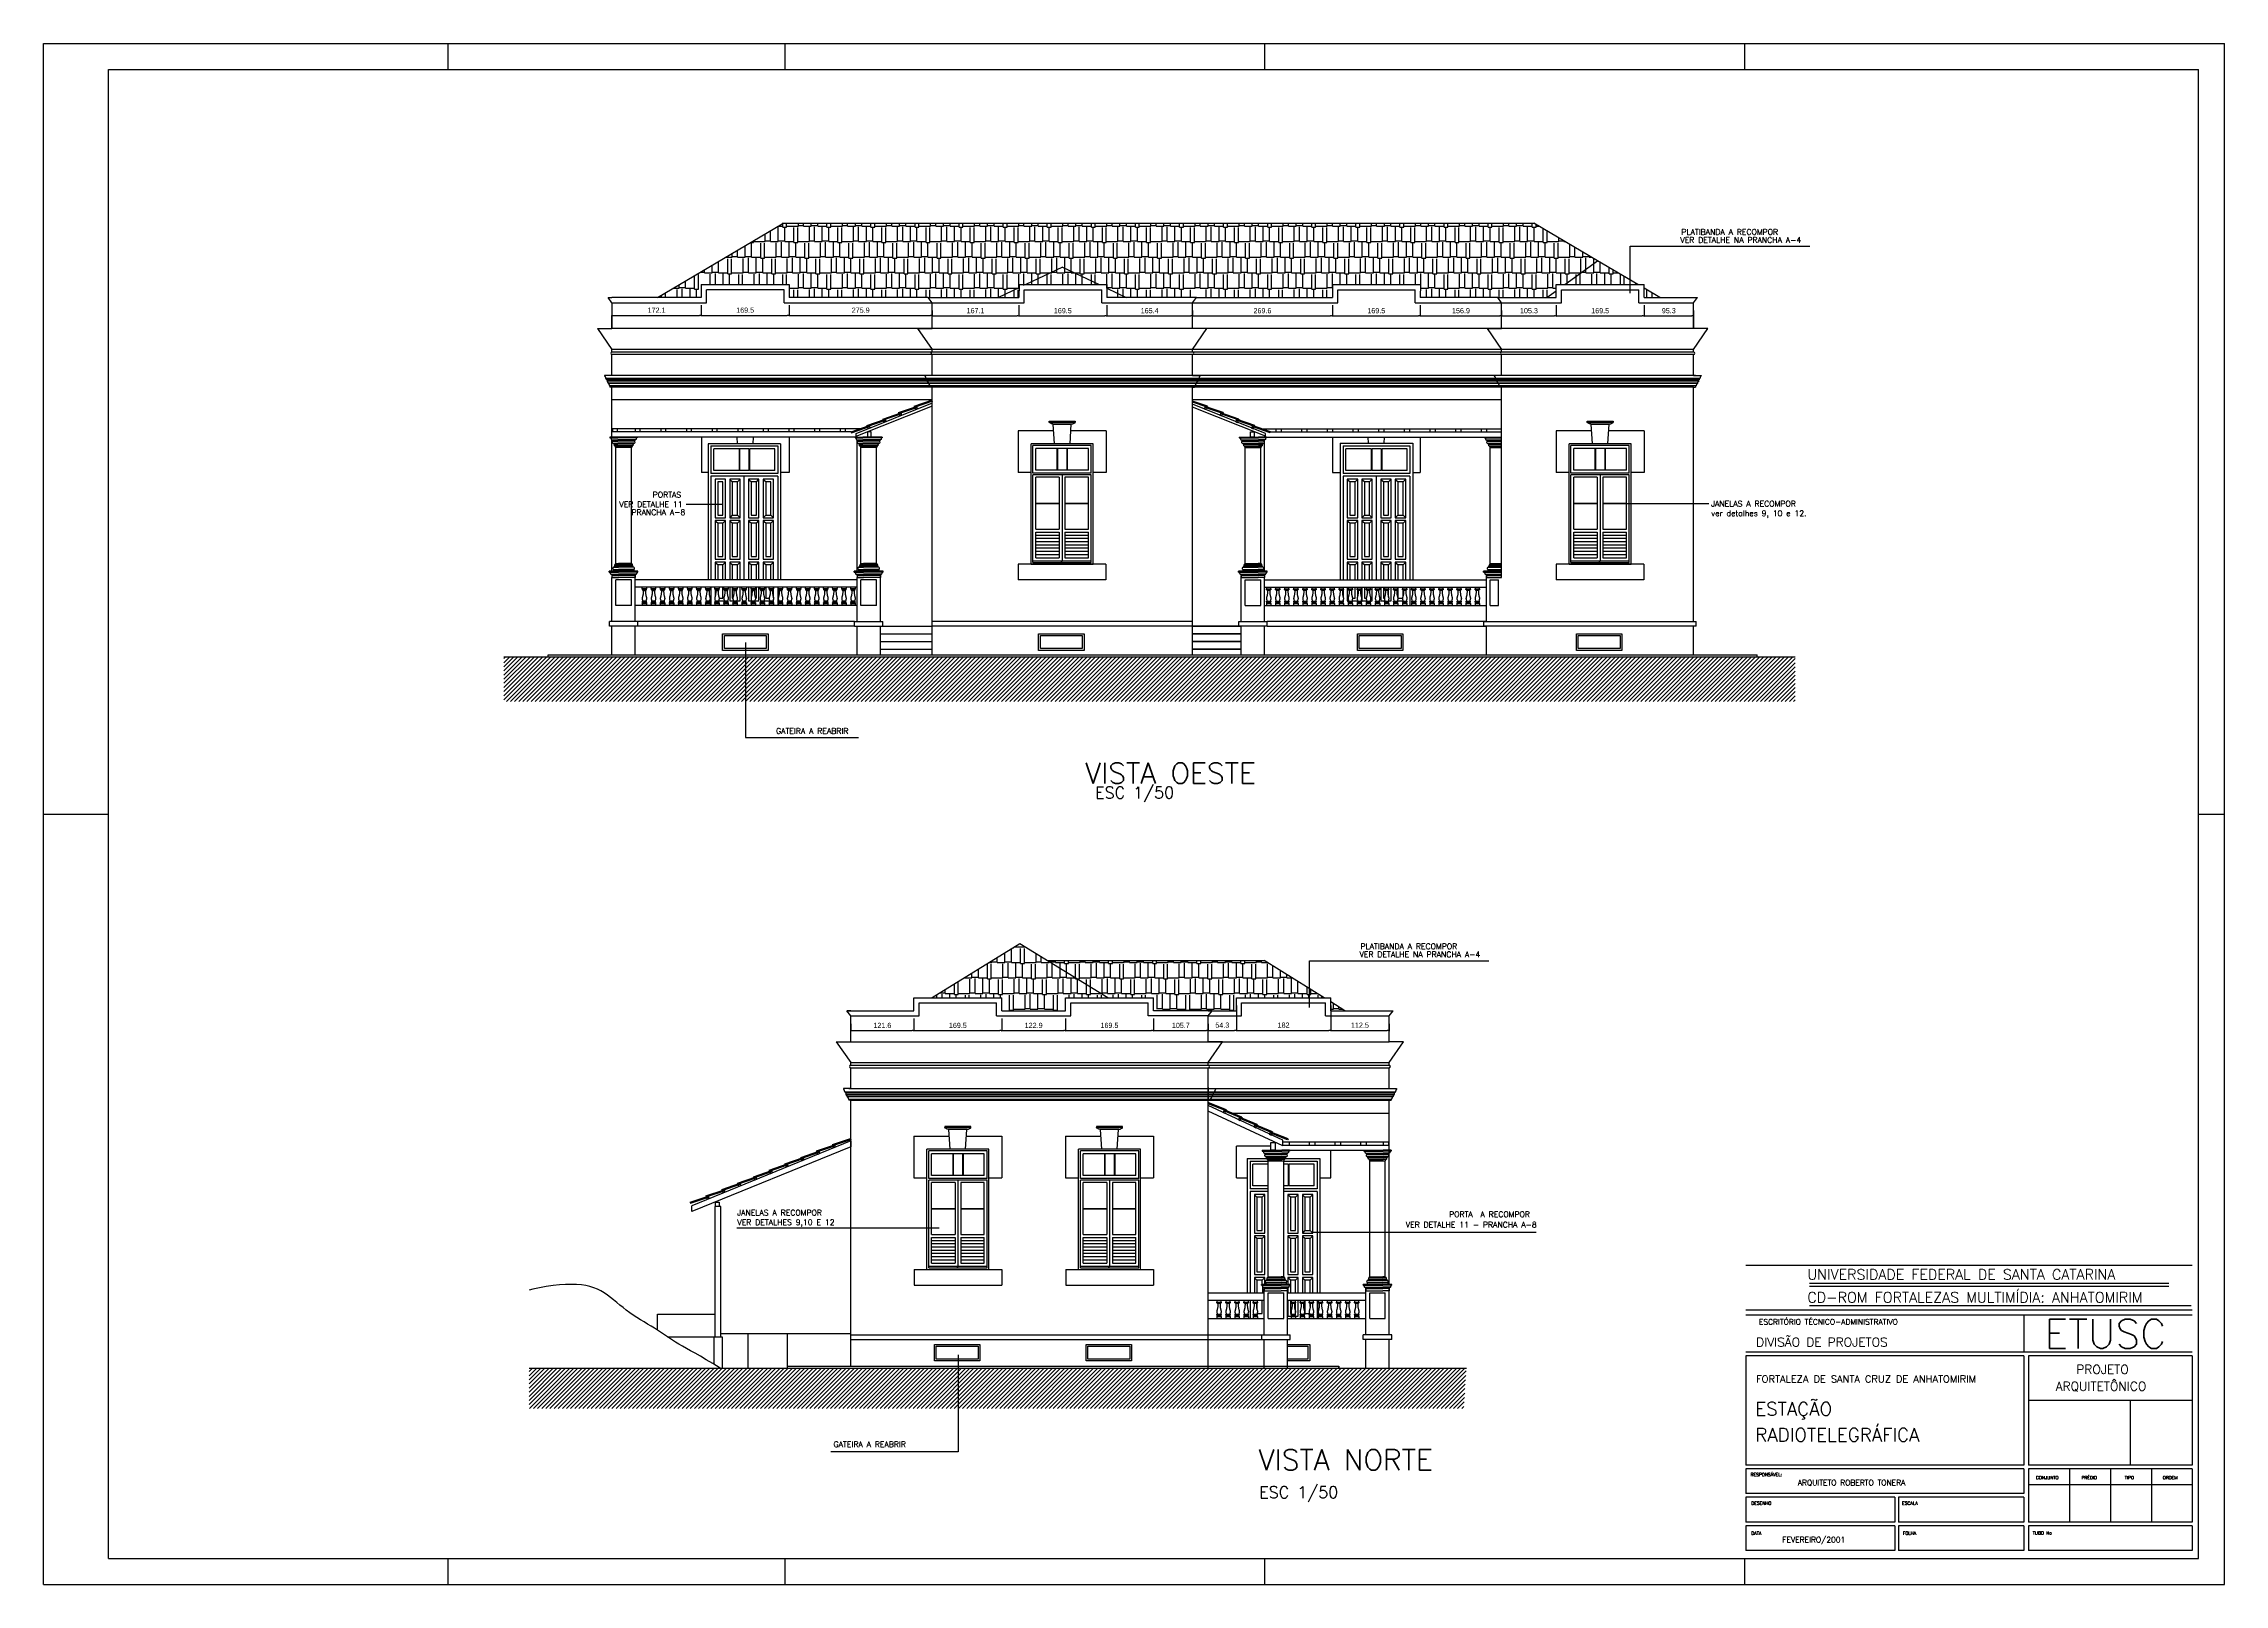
# Model space of a CAD drawing. Extents: x -1098 to 3016, y -832 to 644.
# Drawn here: x -1067 to -226, y 50 to 644 of the extents above; entities that cross this region are included whole.
import ezdxf

# ---------------------------------------------------------------- set-up
doc = ezdxf.new("R2010")
doc.units = 0
doc.header["$MEASUREMENT"] = 0
doc.layers.get('0').update_dxf_attribs({"linetype": 'CONTINUOUS'})
doc.layers.get('DEFPOINTS').update_dxf_attribs({"linetype": 'CONTINUOUS'})
for name, color, linetype in [('ESQUADRIAS', 2, 'CONTINUOUS'), ('HACHURA', 1, 'CONTINUOUS'), ('MARGEMINT', 6, 'CONTINUOUS'), ('MARGEMTEXT', 1, 'CONTINUOUS'), ('MARGEXT', 2, 'CONTINUOUS'), ('MARGINT', 6, 'CONTINUOUS'), ('PAREDE', 1, 'CONTINUOUS'), ('PAREDES', 7, 'CONTINUOUS'), ('PISO', 1, 'CONTINUOUS'), ('TELHADO', 2, 'CONTINUOUS'), ('TERRA', 7, 'CONTINUOUS'), ('TEXT1', 3, 'CONTINUOUS'), ('TEXT2', 6, 'CONTINUOUS'), ('VARANDA', 1, 'CONTINUOUS')]:
    doc.layers.add(name, color=color, linetype=linetype)
doc.styles.add('ROMANS', font='romans')
doc.dimstyles.new('ISO-25', dxfattribs={"dimtxt": 10, "dimasz": 3.5, "dimexe": 1.25, "dimexo": 15, "dimgap": 5, "dimtad": 1, "dimdec": 1, "dimtxsty": 'STANDARD', "dimblk": 'DOT', "dimcen": 2.5, "dimclrd": 1, "dimclre": 1, "dimclrt": 2, "dimazin": 3, "dimtfac": 1, "dimtdec": 1, "dimtmove": 0, "dimatfit": 3})

# ---------------------------------------------------------------- blocks, each defined once
blk = doc.blocks.new('_DOT')
at = {"color": 0, "linetype": 'BYBLOCK'}
blk.add_line((-0.5, 0), (-1, 0), dxfattribs=at)
at = {"color": 0, "linetype": 'BYBLOCK', "const_width": 0.5}
blk.add_lwpolyline([(-0.25, 0, 1), (0.25, 0, 1)], format="xyb", close=True, dxfattribs=at)
blk = doc.blocks.new('*D136')
at = {"color": 1, "linetype": 'BYBLOCK'}
for p, q in [((-697.98, 267.64), (-697.98, 262.74)), ((-697.28, 262.99), (-674.11, 262.99)), ((-673.41, 267.64), (-673.41, 262.74))]:
    blk.add_line(p, q, dxfattribs=at)
at = {"layer": 'DEFPOINTS', "color": 0, "linetype": 'BYBLOCK'}
for p in [(-697.98, 270.64), (-673.41, 270.64), (-673.41, 262.99)]:
    blk.add_point(p, dxfattribs=at)
at = {"color": 1, "linetype": 'BYBLOCK', "xscale": 0.7000000000000001, "yscale": 0.7000000000000001, "zscale": 0.7000000000000001, "rotation": 180}
blk.add_blockref('_DOT', (-697.98, 262.99), dxfattribs=at)
at = {"color": 1, "linetype": 'BYBLOCK', "xscale": 0.7000000000000001, "yscale": 0.7000000000000001, "zscale": 0.7000000000000001}
blk.add_blockref('_DOT', (-673.41, 262.99), dxfattribs=at)
at = {"color": 2, "linetype": 'BYBLOCK', "insert": (-685.7, 264.99), "char_height": 2, "attachment_point": 5}
blk.add_mtext('122.9', dxfattribs=at)
blk = doc.blocks.new('*D137')
at = {"color": 1, "linetype": 'BYBLOCK'}
for p, q in [((-731.88, 267.64), (-731.88, 262.74)), ((-731.18, 262.99), (-698.68, 262.99)), ((-697.98, 267.64), (-697.98, 262.74))]:
    blk.add_line(p, q, dxfattribs=at)
at = {"layer": 'DEFPOINTS', "color": 0, "linetype": 'BYBLOCK'}
for p in [(-731.88, 270.64), (-697.98, 270.64), (-697.98, 262.99)]:
    blk.add_point(p, dxfattribs=at)
at = {"color": 1, "linetype": 'BYBLOCK', "xscale": 0.7000000000000001, "yscale": 0.7000000000000001, "zscale": 0.7000000000000001, "rotation": 180}
blk.add_blockref('_DOT', (-731.88, 262.99), dxfattribs=at)
at = {"color": 1, "linetype": 'BYBLOCK', "xscale": 0.7000000000000001, "yscale": 0.7000000000000001, "zscale": 0.7000000000000001}
blk.add_blockref('_DOT', (-697.98, 262.99), dxfattribs=at)
at = {"color": 2, "linetype": 'BYBLOCK', "insert": (-714.93, 264.99), "char_height": 2, "attachment_point": 5}
blk.add_mtext('169.5', dxfattribs=at)
blk = doc.blocks.new('*D138')
at = {"color": 1, "linetype": 'BYBLOCK'}
for p, q in [((-756.19, 265.64), (-756.19, 262.74)), ((-755.49, 262.99), (-732.58, 262.99)), ((-731.88, 267.64), (-731.88, 262.74))]:
    blk.add_line(p, q, dxfattribs=at)
at = {"layer": 'DEFPOINTS', "color": 0, "linetype": 'BYBLOCK'}
for p in [(-731.88, 270.64), (-756.19, 268.64), (-731.88, 262.99)]:
    blk.add_point(p, dxfattribs=at)
at = {"color": 1, "linetype": 'BYBLOCK', "xscale": 0.7000000000000001, "yscale": 0.7000000000000001, "zscale": 0.7000000000000001, "rotation": 180}
blk.add_blockref('_DOT', (-756.19, 262.99), dxfattribs=at)
at = {"color": 1, "linetype": 'BYBLOCK', "xscale": 0.7000000000000001, "yscale": 0.7000000000000001, "zscale": 0.7000000000000001}
blk.add_blockref('_DOT', (-731.88, 262.99), dxfattribs=at)
at = {"color": 2, "linetype": 'BYBLOCK', "insert": (-744.04, 264.99), "char_height": 2, "attachment_point": 5}
blk.add_mtext('121.6', dxfattribs=at)
blk = doc.blocks.new('*D139')
at = {"color": 1, "linetype": 'BYBLOCK'}
for p, q in [((-571.11, 267.64), (-571.11, 262.83)), ((-570.41, 263.08), (-549.31, 263.08)), ((-548.61, 265.64), (-548.61, 262.83))]:
    blk.add_line(p, q, dxfattribs=at)
at = {"layer": 'DEFPOINTS', "color": 0, "linetype": 'BYBLOCK'}
for p in [(-571.11, 270.64), (-548.61, 268.64), (-548.61, 263.08)]:
    blk.add_point(p, dxfattribs=at)
at = {"color": 1, "linetype": 'BYBLOCK', "xscale": 0.7000000000000001, "yscale": 0.7000000000000001, "zscale": 0.7000000000000001, "rotation": 180}
blk.add_blockref('_DOT', (-571.11, 263.08), dxfattribs=at)
at = {"color": 1, "linetype": 'BYBLOCK', "xscale": 0.7000000000000001, "yscale": 0.7000000000000001, "zscale": 0.7000000000000001}
blk.add_blockref('_DOT', (-548.61, 263.08), dxfattribs=at)
at = {"color": 2, "linetype": 'BYBLOCK', "insert": (-559.86, 265.08), "char_height": 2, "attachment_point": 5}
blk.add_mtext('112.5', dxfattribs=at)
blk = doc.blocks.new('*D140')
at = {"color": 1, "linetype": 'BYBLOCK'}
for p, q in [((-607.51, 272.64), (-607.51, 262.84)), ((-571.11, 272.64), (-571.11, 262.84)), ((-606.81, 263.09), (-571.81, 263.09))]:
    blk.add_line(p, q, dxfattribs=at)
at = {"layer": 'DEFPOINTS', "color": 0, "linetype": 'BYBLOCK'}
for p in [(-607.51, 275.64), (-571.11, 275.64), (-571.11, 263.09)]:
    blk.add_point(p, dxfattribs=at)
at = {"color": 1, "linetype": 'BYBLOCK', "xscale": 0.7000000000000001, "yscale": 0.7000000000000001, "zscale": 0.7000000000000001, "rotation": 180}
blk.add_blockref('_DOT', (-607.51, 263.09), dxfattribs=at)
at = {"color": 1, "linetype": 'BYBLOCK', "xscale": 0.7000000000000001, "yscale": 0.7000000000000001, "zscale": 0.7000000000000001}
blk.add_blockref('_DOT', (-571.11, 263.09), dxfattribs=at)
at = {"color": 2, "linetype": 'BYBLOCK', "insert": (-589.31, 265.09), "char_height": 2, "attachment_point": 5}
blk.add_mtext('182', dxfattribs=at)
blk = doc.blocks.new('*D141')
at = {"color": 1, "linetype": 'BYBLOCK'}
for p, q in [((-618.37, 265.64), (-618.37, 262.84)), ((-617.67, 263.09), (-608.21, 263.09)), ((-607.51, 267.64), (-607.51, 262.84))]:
    blk.add_line(p, q, dxfattribs=at)
at = {"layer": 'DEFPOINTS', "color": 0, "linetype": 'BYBLOCK'}
for p in [(-607.51, 270.64), (-618.37, 268.64), (-607.51, 263.09)]:
    blk.add_point(p, dxfattribs=at)
at = {"color": 1, "linetype": 'BYBLOCK', "xscale": 0.7000000000000001, "yscale": 0.7000000000000001, "zscale": 0.7000000000000001, "rotation": 180}
blk.add_blockref('_DOT', (-618.37, 263.09), dxfattribs=at)
at = {"color": 1, "linetype": 'BYBLOCK', "xscale": 0.7000000000000001, "yscale": 0.7000000000000001, "zscale": 0.7000000000000001}
blk.add_blockref('_DOT', (-607.51, 263.09), dxfattribs=at)
at = {"color": 2, "linetype": 'BYBLOCK', "insert": (-612.94, 265.09), "char_height": 2, "attachment_point": 5}
blk.add_mtext('54.3', dxfattribs=at)
blk = doc.blocks.new('*D142')
at = {"color": 1, "linetype": 'BYBLOCK'}
for p, q in [((-639.51, 267.64), (-639.51, 262.74)), ((-638.81, 262.99), (-619.07, 262.99)), ((-618.37, 265.64), (-618.37, 262.74))]:
    blk.add_line(p, q, dxfattribs=at)
at = {"layer": 'DEFPOINTS', "color": 0, "linetype": 'BYBLOCK'}
for p in [(-639.51, 270.64), (-618.37, 268.64), (-618.37, 262.99)]:
    blk.add_point(p, dxfattribs=at)
at = {"color": 1, "linetype": 'BYBLOCK', "xscale": 0.7000000000000001, "yscale": 0.7000000000000001, "zscale": 0.7000000000000001, "rotation": 180}
blk.add_blockref('_DOT', (-639.51, 262.99), dxfattribs=at)
at = {"color": 1, "linetype": 'BYBLOCK', "xscale": 0.7000000000000001, "yscale": 0.7000000000000001, "zscale": 0.7000000000000001}
blk.add_blockref('_DOT', (-618.37, 262.99), dxfattribs=at)
at = {"color": 2, "linetype": 'BYBLOCK', "insert": (-628.94, 264.99), "char_height": 2, "attachment_point": 5}
blk.add_mtext('105.7', dxfattribs=at)
blk = doc.blocks.new('*D143')
at = {"color": 1, "linetype": 'BYBLOCK'}
for p, q in [((-673.41, 267.64), (-673.41, 262.74)), ((-672.71, 262.99), (-640.21, 262.99)), ((-639.51, 267.64), (-639.51, 262.74))]:
    blk.add_line(p, q, dxfattribs=at)
at = {"layer": 'DEFPOINTS', "color": 0, "linetype": 'BYBLOCK'}
for p in [(-673.41, 270.64), (-639.51, 270.64), (-639.51, 262.99)]:
    blk.add_point(p, dxfattribs=at)
at = {"color": 1, "linetype": 'BYBLOCK', "xscale": 0.7000000000000001, "yscale": 0.7000000000000001, "zscale": 0.7000000000000001, "rotation": 180}
blk.add_blockref('_DOT', (-673.41, 262.99), dxfattribs=at)
at = {"color": 1, "linetype": 'BYBLOCK', "xscale": 0.7000000000000001, "yscale": 0.7000000000000001, "zscale": 0.7000000000000001}
blk.add_blockref('_DOT', (-639.51, 262.99), dxfattribs=at)
at = {"color": 2, "linetype": 'BYBLOCK', "insert": (-656.46, 264.99), "char_height": 2, "attachment_point": 5}
blk.add_mtext('169.5', dxfattribs=at)
blk = doc.blocks.new('*D144')
at = {"color": 1, "linetype": 'BYBLOCK'}
for p, q in [((-691.4, 542.61), (-691.4, 538.28)), ((-690.7, 538.53), (-658.2, 538.53)), ((-657.5, 542.61), (-657.5, 538.28))]:
    blk.add_line(p, q, dxfattribs=at)
at = {"layer": 'DEFPOINTS', "color": 0, "linetype": 'BYBLOCK'}
for p in [(-691.4, 545.61), (-657.5, 545.61), (-657.5, 538.53)]:
    blk.add_point(p, dxfattribs=at)
at = {"color": 1, "linetype": 'BYBLOCK', "xscale": 0.7000000000000001, "yscale": 0.7000000000000001, "zscale": 0.7000000000000001, "rotation": 180}
blk.add_blockref('_DOT', (-691.4, 538.53), dxfattribs=at)
at = {"color": 1, "linetype": 'BYBLOCK', "xscale": 0.7000000000000001, "yscale": 0.7000000000000001, "zscale": 0.7000000000000001}
blk.add_blockref('_DOT', (-657.5, 538.53), dxfattribs=at)
at = {"color": 2, "linetype": 'BYBLOCK', "insert": (-674.45, 540.53), "char_height": 2, "attachment_point": 5}
blk.add_mtext('169.5', dxfattribs=at)
blk = doc.blocks.new('*D145')
at = {"color": 1, "linetype": 'BYBLOCK'}
for p, q in [((-724.82, 540.61), (-724.82, 538.29)), ((-724.12, 538.54), (-692.1, 538.54)), ((-691.4, 542.61), (-691.4, 538.29))]:
    blk.add_line(p, q, dxfattribs=at)
at = {"layer": 'DEFPOINTS', "color": 0, "linetype": 'BYBLOCK'}
for p in [(-724.82, 543.61), (-691.4, 545.61), (-691.4, 538.54)]:
    blk.add_point(p, dxfattribs=at)
at = {"color": 1, "linetype": 'BYBLOCK', "xscale": 0.7000000000000001, "yscale": 0.7000000000000001, "zscale": 0.7000000000000001, "rotation": 180}
blk.add_blockref('_DOT', (-724.82, 538.54), dxfattribs=at)
at = {"color": 1, "linetype": 'BYBLOCK', "xscale": 0.7000000000000001, "yscale": 0.7000000000000001, "zscale": 0.7000000000000001}
blk.add_blockref('_DOT', (-691.4, 538.54), dxfattribs=at)
at = {"color": 2, "linetype": 'BYBLOCK', "insert": (-708.11, 540.54), "char_height": 2, "attachment_point": 5}
blk.add_mtext('167.1', dxfattribs=at)
blk = doc.blocks.new('*D146')
at = {"color": 1, "linetype": 'BYBLOCK'}
for p, q in [((-780, 542.61), (-780, 538.48)), ((-779.3, 538.73), (-725.52, 538.73)), ((-724.82, 540.61), (-724.82, 538.48))]:
    blk.add_line(p, q, dxfattribs=at)
at = {"layer": 'DEFPOINTS', "color": 0, "linetype": 'BYBLOCK'}
for p in [(-780, 545.61), (-724.82, 543.61), (-724.82, 538.73)]:
    blk.add_point(p, dxfattribs=at)
at = {"color": 1, "linetype": 'BYBLOCK', "xscale": 0.7000000000000001, "yscale": 0.7000000000000001, "zscale": 0.7000000000000001, "rotation": 180}
blk.add_blockref('_DOT', (-780, 538.73), dxfattribs=at)
at = {"color": 1, "linetype": 'BYBLOCK', "xscale": 0.7000000000000001, "yscale": 0.7000000000000001, "zscale": 0.7000000000000001}
blk.add_blockref('_DOT', (-724.82, 538.73), dxfattribs=at)
at = {"color": 2, "linetype": 'BYBLOCK', "insert": (-752.41, 540.73), "char_height": 2, "attachment_point": 5}
blk.add_mtext('275.9', dxfattribs=at)
blk = doc.blocks.new('*D147')
at = {"color": 1, "linetype": 'BYBLOCK'}
for p, q in [((-813.9, 542.61), (-813.9, 538.48)), ((-813.2, 538.73), (-780.7, 538.73)), ((-780, 542.61), (-780, 538.48))]:
    blk.add_line(p, q, dxfattribs=at)
at = {"layer": 'DEFPOINTS', "color": 0, "linetype": 'BYBLOCK'}
for p in [(-813.9, 545.61), (-780, 545.61), (-780, 538.73)]:
    blk.add_point(p, dxfattribs=at)
at = {"color": 1, "linetype": 'BYBLOCK', "xscale": 0.7000000000000001, "yscale": 0.7000000000000001, "zscale": 0.7000000000000001, "rotation": 180}
blk.add_blockref('_DOT', (-813.9, 538.73), dxfattribs=at)
at = {"color": 1, "linetype": 'BYBLOCK', "xscale": 0.7000000000000001, "yscale": 0.7000000000000001, "zscale": 0.7000000000000001}
blk.add_blockref('_DOT', (-780, 538.73), dxfattribs=at)
at = {"color": 2, "linetype": 'BYBLOCK', "insert": (-796.95, 540.73), "char_height": 2, "attachment_point": 5}
blk.add_mtext('169.5', dxfattribs=at)
blk = doc.blocks.new('*D148')
at = {"color": 1, "linetype": 'BYBLOCK'}
for p, q in [((-848.32, 540.61), (-848.32, 538.48)), ((-847.62, 538.73), (-814.6, 538.73)), ((-813.9, 542.61), (-813.9, 538.48))]:
    blk.add_line(p, q, dxfattribs=at)
at = {"layer": 'DEFPOINTS', "color": 0, "linetype": 'BYBLOCK'}
for p in [(-848.32, 543.61), (-813.9, 545.61), (-813.9, 538.73)]:
    blk.add_point(p, dxfattribs=at)
at = {"color": 1, "linetype": 'BYBLOCK', "xscale": 0.7000000000000001, "yscale": 0.7000000000000001, "zscale": 0.7000000000000001, "rotation": 180}
blk.add_blockref('_DOT', (-848.32, 538.73), dxfattribs=at)
at = {"color": 1, "linetype": 'BYBLOCK', "xscale": 0.7000000000000001, "yscale": 0.7000000000000001, "zscale": 0.7000000000000001}
blk.add_blockref('_DOT', (-813.9, 538.73), dxfattribs=at)
at = {"color": 2, "linetype": 'BYBLOCK', "insert": (-831.11, 540.73), "char_height": 2, "attachment_point": 5}
blk.add_mtext('172.1', dxfattribs=at)
blk = doc.blocks.new('*D149')
at = {"color": 1, "linetype": 'BYBLOCK'}
for p, q in [((-484.17, 542.61), (-484.17, 538.27)), ((-483.47, 538.52), (-450.97, 538.52)), ((-450.27, 542.61), (-450.27, 538.27))]:
    blk.add_line(p, q, dxfattribs=at)
at = {"layer": 'DEFPOINTS', "color": 0, "linetype": 'BYBLOCK'}
for p in [(-484.17, 545.61), (-450.27, 545.61), (-450.27, 538.52)]:
    blk.add_point(p, dxfattribs=at)
at = {"color": 1, "linetype": 'BYBLOCK', "xscale": 0.7000000000000001, "yscale": 0.7000000000000001, "zscale": 0.7000000000000001, "rotation": 180}
blk.add_blockref('_DOT', (-484.17, 538.52), dxfattribs=at)
at = {"color": 1, "linetype": 'BYBLOCK', "xscale": 0.7000000000000001, "yscale": 0.7000000000000001, "zscale": 0.7000000000000001}
blk.add_blockref('_DOT', (-450.27, 538.52), dxfattribs=at)
at = {"color": 2, "linetype": 'BYBLOCK', "insert": (-467.22, 540.52), "char_height": 2, "attachment_point": 5}
blk.add_mtext('169.5', dxfattribs=at)
blk = doc.blocks.new('*D150')
at = {"color": 1, "linetype": 'BYBLOCK'}
for p, q in [((-505.22, 540.61), (-505.22, 538.28)), ((-504.52, 538.53), (-484.87, 538.53)), ((-484.17, 542.61), (-484.17, 538.28))]:
    blk.add_line(p, q, dxfattribs=at)
at = {"layer": 'DEFPOINTS', "color": 0, "linetype": 'BYBLOCK'}
for p in [(-505.22, 543.61), (-484.17, 545.61), (-484.17, 538.53)]:
    blk.add_point(p, dxfattribs=at)
at = {"color": 1, "linetype": 'BYBLOCK', "xscale": 0.7000000000000001, "yscale": 0.7000000000000001, "zscale": 0.7000000000000001, "rotation": 180}
blk.add_blockref('_DOT', (-505.22, 538.53), dxfattribs=at)
at = {"color": 1, "linetype": 'BYBLOCK', "xscale": 0.7000000000000001, "yscale": 0.7000000000000001, "zscale": 0.7000000000000001}
blk.add_blockref('_DOT', (-484.17, 538.53), dxfattribs=at)
at = {"color": 2, "linetype": 'BYBLOCK', "insert": (-494.7, 540.53), "char_height": 2, "attachment_point": 5}
blk.add_mtext('105.3', dxfattribs=at)
blk = doc.blocks.new('*D151')
at = {"color": 1, "linetype": 'BYBLOCK'}
for p, q in [((-536.6, 542.61), (-536.6, 538.28)), ((-535.9, 538.53), (-505.92, 538.53)), ((-505.22, 540.61), (-505.22, 538.28))]:
    blk.add_line(p, q, dxfattribs=at)
at = {"layer": 'DEFPOINTS', "color": 0, "linetype": 'BYBLOCK'}
for p in [(-536.6, 545.61), (-505.22, 543.61), (-505.22, 538.53)]:
    blk.add_point(p, dxfattribs=at)
at = {"color": 1, "linetype": 'BYBLOCK', "xscale": 0.7000000000000001, "yscale": 0.7000000000000001, "zscale": 0.7000000000000001, "rotation": 180}
blk.add_blockref('_DOT', (-536.6, 538.53), dxfattribs=at)
at = {"color": 1, "linetype": 'BYBLOCK', "xscale": 0.7000000000000001, "yscale": 0.7000000000000001, "zscale": 0.7000000000000001}
blk.add_blockref('_DOT', (-505.22, 538.53), dxfattribs=at)
at = {"color": 2, "linetype": 'BYBLOCK', "insert": (-520.91, 540.53), "char_height": 2, "attachment_point": 5}
blk.add_mtext('156.9', dxfattribs=at)
blk = doc.blocks.new('*D152')
at = {"color": 1, "linetype": 'BYBLOCK'}
for p, q in [((-570.5, 542.61), (-570.5, 538.28)), ((-569.8, 538.53), (-537.3, 538.53)), ((-536.6, 542.61), (-536.6, 538.28))]:
    blk.add_line(p, q, dxfattribs=at)
at = {"layer": 'DEFPOINTS', "color": 0, "linetype": 'BYBLOCK'}
for p in [(-570.5, 545.61), (-536.6, 545.61), (-536.6, 538.53)]:
    blk.add_point(p, dxfattribs=at)
at = {"color": 1, "linetype": 'BYBLOCK', "xscale": 0.7000000000000001, "yscale": 0.7000000000000001, "zscale": 0.7000000000000001, "rotation": 180}
blk.add_blockref('_DOT', (-570.5, 538.53), dxfattribs=at)
at = {"color": 1, "linetype": 'BYBLOCK', "xscale": 0.7000000000000001, "yscale": 0.7000000000000001, "zscale": 0.7000000000000001}
blk.add_blockref('_DOT', (-536.6, 538.53), dxfattribs=at)
at = {"color": 2, "linetype": 'BYBLOCK', "insert": (-553.55, 540.53), "char_height": 2, "attachment_point": 5}
blk.add_mtext('169.5', dxfattribs=at)
blk = doc.blocks.new('*D153')
at = {"color": 1, "linetype": 'BYBLOCK'}
for p, q in [((-624.42, 540.61), (-624.42, 538.28)), ((-623.72, 538.53), (-571.2, 538.53)), ((-570.5, 542.61), (-570.5, 538.28))]:
    blk.add_line(p, q, dxfattribs=at)
at = {"layer": 'DEFPOINTS', "color": 0, "linetype": 'BYBLOCK'}
for p in [(-624.42, 543.61), (-570.5, 545.61), (-570.5, 538.53)]:
    blk.add_point(p, dxfattribs=at)
at = {"color": 1, "linetype": 'BYBLOCK', "xscale": 0.7000000000000001, "yscale": 0.7000000000000001, "zscale": 0.7000000000000001, "rotation": 180}
blk.add_blockref('_DOT', (-624.42, 538.53), dxfattribs=at)
at = {"color": 1, "linetype": 'BYBLOCK', "xscale": 0.7000000000000001, "yscale": 0.7000000000000001, "zscale": 0.7000000000000001}
blk.add_blockref('_DOT', (-570.5, 538.53), dxfattribs=at)
at = {"color": 2, "linetype": 'BYBLOCK', "insert": (-597.46, 540.53), "char_height": 2, "attachment_point": 5}
blk.add_mtext('269.6', dxfattribs=at)
blk = doc.blocks.new('*D154')
at = {"color": 1, "linetype": 'BYBLOCK'}
for p, q in [((-657.5, 542.61), (-657.5, 538.28)), ((-656.8, 538.53), (-625.12, 538.53)), ((-624.42, 540.61), (-624.42, 538.28))]:
    blk.add_line(p, q, dxfattribs=at)
at = {"layer": 'DEFPOINTS', "color": 0, "linetype": 'BYBLOCK'}
for p in [(-657.5, 545.61), (-624.42, 543.61), (-624.42, 538.53)]:
    blk.add_point(p, dxfattribs=at)
at = {"color": 1, "linetype": 'BYBLOCK', "xscale": 0.7000000000000001, "yscale": 0.7000000000000001, "zscale": 0.7000000000000001, "rotation": 180}
blk.add_blockref('_DOT', (-657.5, 538.53), dxfattribs=at)
at = {"color": 1, "linetype": 'BYBLOCK', "xscale": 0.7000000000000001, "yscale": 0.7000000000000001, "zscale": 0.7000000000000001}
blk.add_blockref('_DOT', (-624.42, 538.53), dxfattribs=at)
at = {"color": 2, "linetype": 'BYBLOCK', "insert": (-640.96, 540.53), "char_height": 2, "attachment_point": 5}
blk.add_mtext('165.4', dxfattribs=at)
blk = doc.blocks.new('*D155')
at = {"color": 1, "linetype": 'BYBLOCK'}
for p, q in [((-450.27, 542.61), (-450.27, 538.27)), ((-449.57, 538.52), (-431.92, 538.52)), ((-431.22, 540.61), (-431.22, 538.27))]:
    blk.add_line(p, q, dxfattribs=at)
at = {"layer": 'DEFPOINTS', "color": 0, "linetype": 'BYBLOCK'}
for p in [(-450.27, 545.61), (-431.22, 543.61), (-431.22, 538.52)]:
    blk.add_point(p, dxfattribs=at)
at = {"color": 1, "linetype": 'BYBLOCK', "xscale": 0.7000000000000001, "yscale": 0.7000000000000001, "zscale": 0.7000000000000001, "rotation": 180}
blk.add_blockref('_DOT', (-450.27, 538.52), dxfattribs=at)
at = {"color": 1, "linetype": 'BYBLOCK', "xscale": 0.7000000000000001, "yscale": 0.7000000000000001, "zscale": 0.7000000000000001}
blk.add_blockref('_DOT', (-431.22, 538.52), dxfattribs=at)
at = {"color": 2, "linetype": 'BYBLOCK', "insert": (-440.75, 540.52), "char_height": 2, "attachment_point": 5}
blk.add_mtext('95.3', dxfattribs=at)

msp = doc.modelspace()

# ---------------------------------------------------------------- hatches: boundary and pattern name
at = {"layer": 'HACHURA'}
h = msp.add_hatch(dxfattribs=at)
h.set_pattern_fill('ANSI31', color=256, scale=9, style=0)
h.set_pattern_definition([(45, (-19177.3512, -3399.7312), (-0.79549513, 0.79549513), [])])
h.paths.add_polyline_path([(-890.003, 407.084), (-890.003, 389.883), (-392.053, 389.883), (-392.053, 407.084)])
h = msp.add_hatch(dxfattribs=at)
h.set_pattern_fill('ANSI31', color=256, scale=9, style=0)
h.set_pattern_definition([(45, (-17679.8451, -3286.2022), (-0.79549513, 0.79549513), [])])
h.paths.add_polyline_path([(-518.8, 132.877), (-519.884, 117.332), (-880.298, 117.332), (-880.298, 132.877)])

# ---------------------------------------------------------------- linework, layer by layer
at = {"layer": 'ESQUADRIAS', "color": 4}
for points in [[(-830.769, 545.61), (-782.7, 573.992)], [(-782.746, 574.244), (-492.746, 574.244)], [(-468.222, 559.764), (-492.746, 574.244)], [(-813.898, 550.61), (-813.898, 545.61)], [(-813.898, 550.61), (-779.998, 550.61)], [(-779.998, 550.61), (-779.998, 545.61)], [(-570.447, 550.61), (-570.502, 545.61)], [(-570.447, 550.61), (-536.547, 550.61)], [(-536.547, 550.61), (-536.602, 545.61)], [(-849.822, 545.61), (-848.322, 545.61)], [(-848.322, 543.61), (-849.822, 545.61)], [(-813.898, 545.61), (-848.322, 545.61)], [(-848.322, 543.61), (-848.322, 533.61)], [(-848.322, 533.61), (-848.322, 538.444)], [(-726.322, 545.61), (-779.998, 545.61)], [(-622.922, 545.61), (-570.502, 545.61)], [(-506.722, 545.61), (-536.602, 545.61)], [(-853.931, 533.61), (-848.322, 533.61)], [(-853.931, 533.61), (-848.322, 525.61)], [(-848.322, 524.61), (-848.322, 525.61)], [(-848.322, 515.61), (-848.322, 523.61)], [(-848.322, 515.61), (-849.122, 515.61), (-849.122, 515.61), (-849.122, 515.61), (-851.222, 515.61)], [(-851.222, 515.61), (-851.222, 515.41)], [(-851.222, 515.41), (-851.194, 515.375), (-851.169, 515.347), (-851.146, 515.324), (-851.127, 515.306), (-851.11, 515.291), (-851.095, 515.279), (-851.082, 515.268), (-851.07, 515.257), (-851.059, 515.246), (-851.049, 515.235), (-851.04, 515.223), (-851.032, 515.21), (-851.025, 515.198), (-851.018, 515.186), (-851.011, 515.174), (-851.005, 515.162), (-850.999, 515.151), (-850.993, 515.141), (-850.988, 515.13), (-850.981, 515.119), (-850.975, 515.107), (-850.968, 515.095), (-850.961, 515.081), (-850.952, 515.066), (-850.943, 515.048), (-850.934, 515.029), (-850.924, 515.009), (-850.914, 514.987), (-850.905, 514.965), (-850.896, 514.942), (-850.888, 514.919), (-850.881, 514.895), (-850.876, 514.872), (-850.871, 514.849), (-850.868, 514.827), (-850.866, 514.804), (-850.863, 514.782), (-850.861, 514.76), (-850.859, 514.738), (-850.856, 514.716), (-850.852, 514.695), (-850.847, 514.673), (-850.842, 514.652), (-850.835, 514.632), (-850.829, 514.611), (-850.821, 514.591), (-850.813, 514.571), (-850.805, 514.552), (-850.796, 514.533), (-850.785, 514.514), (-850.772, 514.495), (-850.755, 514.477), (-850.732, 514.46), (-850.703, 514.443), (-850.667, 514.426), (-850.622, 514.41)], [(-850.622, 514.41), (-850.622, 514.21)], [(-850.522, 514.21), (-850.622, 514.21)], [(-850.522, 514.21), (-850.522, 513.91)], [(-850.222, 513.91), (-850.522, 513.91)], [(-850.222, 513.91), (-850.222, 513.31)], [(-850.122, 513.31), (-850.222, 513.31)], [(-850.122, 513.31), (-850.144, 513.301), (-850.161, 513.293), (-850.175, 513.285), (-850.186, 513.278), (-850.195, 513.271), (-850.201, 513.265), (-850.206, 513.259), (-850.21, 513.254), (-850.213, 513.248), (-850.215, 513.243), (-850.217, 513.237), (-850.219, 513.232), (-850.22, 513.226), (-850.22, 513.221), (-850.22, 513.215), (-850.22, 513.21), (-850.219, 513.204), (-850.219, 513.198), (-850.217, 513.192), (-850.216, 513.186), (-850.214, 513.181), (-850.211, 513.175), (-850.209, 513.17), (-850.205, 513.165), (-850.202, 513.16), (-850.198, 513.155), (-850.194, 513.151), (-850.189, 513.147), (-850.185, 513.143), (-850.18, 513.139), (-850.175, 513.136), (-850.169, 513.132), (-850.164, 513.13), (-850.158, 513.127), (-850.152, 513.124), (-850.146, 513.121), (-850.14, 513.118), (-850.134, 513.115), (-850.128, 513.111), (-850.122, 513.107), (-850.116, 513.103), (-850.109, 513.098), (-850.103, 513.093), (-850.097, 513.088), (-850.091, 513.083), (-850.084, 513.077), (-850.078, 513.072), (-850.071, 513.068), (-850.065, 513.063), (-850.058, 513.059), (-850.051, 513.055), (-850.044, 513.051), (-850.037, 513.047), (-850.031, 513.043), (-850.024, 513.039), (-850.017, 513.034), (-850.01, 513.029), (-850.003, 513.024), (-849.997, 513.018), (-849.99, 513.012), (-849.984, 513.006), (-849.977, 513), (-849.971, 512.994), (-849.965, 512.989), (-849.959, 512.983), (-849.953, 512.978), (-849.947, 512.972), (-849.941, 512.966), (-849.936, 512.961), (-849.93, 512.954), (-849.925, 512.948), (-849.92, 512.941), (-849.915, 512.933), (-849.91, 512.925), (-849.905, 512.915), (-849.9, 512.906), (-849.896, 512.895), (-849.891, 512.884), (-849.886, 512.873), (-849.882, 512.86), (-849.877, 512.847), (-849.871, 512.833), (-849.866, 512.818), (-849.859, 512.801), (-849.852, 512.782), (-849.843, 512.761), (-849.834, 512.737), (-849.822, 512.71)], [(-848.322, 516.051), (-848.322, 520.213)], [(-849.822, 512.71), (-849.822, 512.51)], [(-849.722, 512.51), (-849.822, 512.51)], [(-849.722, 512.51), (-849.722, 512.41)], [(-849.722, 512.41), (-849.694, 512.375), (-849.669, 512.347), (-849.646, 512.324), (-849.627, 512.306), (-849.61, 512.291), (-849.595, 512.279), (-849.582, 512.268), (-849.57, 512.257), (-849.559, 512.246), (-849.549, 512.235), (-849.54, 512.223), (-849.532, 512.21), (-849.525, 512.198), (-849.518, 512.186), (-849.511, 512.174), (-849.505, 512.162), (-849.499, 512.151), (-849.493, 512.141), (-849.488, 512.13), (-849.481, 512.119), (-849.475, 512.107), (-849.468, 512.095), (-849.461, 512.081), (-849.452, 512.066), (-849.443, 512.048), (-849.434, 512.029), (-849.424, 512.009), (-849.414, 511.988), (-849.404, 511.966), (-849.395, 511.944), (-849.386, 511.922), (-849.379, 511.9), (-849.372, 511.879), (-849.367, 511.858), (-849.362, 511.839), (-849.359, 511.819), (-849.355, 511.801), (-849.352, 511.783), (-849.349, 511.766), (-849.345, 511.75), (-849.342, 511.734), (-849.337, 511.719), (-849.332, 511.704), (-849.327, 511.69), (-849.321, 511.677), (-849.314, 511.664), (-849.307, 511.651), (-849.299, 511.639), (-849.291, 511.628), (-849.28, 511.616), (-849.267, 511.603), (-849.25, 511.589), (-849.228, 511.574), (-849.2, 511.556), (-849.165, 511.535), (-849.122, 511.51)], [(-849.122, 511.51), (-849.122, 511.11)], [(-848.322, 511.11), (-849.122, 511.11)], [(-848.322, 491.844), (-848.322, 511.11)], [(-848.322, 491.844), (-848.322, 511.11)], [(-724.822, 506.11), (-848.322, 506.11)], [(-505.222, 506.11), (-624.422, 506.11)], [(-679.672, 497.904), (-669.672, 497.904)], [(-679.672, 497.504), (-679.672, 497.904)], [(-679.672, 497.504), (-669.672, 497.504)], [(-678.272, 496.904), (-671.072, 496.904)], [(-678.272, 496.904), (-678.272, 496.804)], [(-678.272, 496.804), (-671.072, 496.804)], [(-677.672, 489.204), (-678.172, 496.804)], [(-671.672, 489.204), (-671.172, 496.804)], [(-671.072, 496.904), (-671.072, 496.804)], [(-669.672, 497.904), (-669.672, 497.504)], [(-472.222, 497.504), (-472.222, 497.904)], [(-472.222, 497.904), (-462.222, 497.904)], [(-472.222, 497.504), (-462.222, 497.504)], [(-470.822, 496.904), (-470.822, 496.804)], [(-470.822, 496.904), (-463.622, 496.904)], [(-470.822, 496.804), (-463.622, 496.804)], [(-470.222, 489.204), (-470.722, 496.804)], [(-464.222, 489.204), (-463.722, 496.804)], [(-463.622, 496.904), (-463.622, 496.804)], [(-462.222, 497.904), (-462.222, 497.504)], [(-753.822, 491.844), (-849.081, 491.844)], [(-849.081, 491.832), (-849.081, 491.492)], [(-848.881, 491.492), (-848.828, 491.463), (-848.785, 491.434), (-848.751, 491.406), (-848.724, 491.377), (-848.703, 491.349), (-848.687, 491.321), (-848.675, 491.292), (-848.667, 491.263), (-848.66, 491.233), (-848.655, 491.203), (-848.651, 491.173), (-848.648, 491.143), (-848.645, 491.113), (-848.642, 491.085), (-848.638, 491.058), (-848.634, 491.032), (-848.628, 491.008), (-848.621, 490.985), (-848.613, 490.963), (-848.604, 490.943), (-848.593, 490.923), (-848.581, 490.904), (-848.568, 490.885), (-848.553, 490.865), (-848.536, 490.846), (-848.516, 490.826), (-848.49, 490.805), (-848.456, 490.784), (-848.412, 490.762), (-848.357, 490.74), (-848.287, 490.716), (-848.201, 490.692)], [(-752.6, 495.044), (-848.322, 495.044)], [(-756.084, 493.847), (-848.322, 493.844)], [(-848.322, 440.189), (-848.322, 490.728)], [(-848.322, 440.189), (-848.322, 490.728)], [(-848.201, 490.692), (-848.201, 490.452)], [(-846.134, 493.844), (-846.134, 495.044), (-848.134, 495.044), (-848.134, 493.844)], [(-847.961, 490.452), (-847.961, 490.212)], [(-847.761, 489.412), (-847.761, 489.212)], [(-847.521, 489.212), (-847.521, 489.012)], [(-847.121, 488.412), (-847.121, 488.212)], [(-840.522, 488.424), (-840.522, 488.224)], [(-840.122, 489.224), (-840.122, 489.024)], [(-839.882, 489.424), (-839.882, 489.224)], [(-839.682, 490.464), (-839.682, 490.224)], [(-838.762, 491.504), (-838.815, 491.475), (-838.858, 491.446), (-838.893, 491.418), (-838.92, 491.389), (-838.941, 491.361), (-838.956, 491.333), (-838.968, 491.304), (-838.977, 491.275), (-838.983, 491.245), (-838.988, 491.215), (-838.992, 491.185), (-838.996, 491.155), (-838.999, 491.125), (-839.002, 491.097), (-839.005, 491.07), (-839.01, 491.044), (-839.015, 491.02), (-839.022, 490.997), (-839.03, 490.975), (-839.039, 490.955), (-839.05, 490.935), (-839.062, 490.916), (-839.076, 490.897), (-839.091, 490.877), (-839.107, 490.858), (-839.128, 490.838), (-839.154, 490.817), (-839.188, 490.796), (-839.231, 490.774), (-839.287, 490.752), (-839.357, 490.728), (-839.442, 490.704)], [(-839.442, 490.704), (-839.442, 490.464)], [(-837.426, 493.844), (-837.426, 495.044), (-839.426, 495.044), (-839.426, 493.844)], [(-838.562, 491.844), (-838.562, 491.504)], [(-827.53, 493.844), (-827.53, 495.044), (-829.53, 495.044), (-829.53, 493.844)], [(-817.634, 493.844), (-817.634, 495.044), (-819.634, 495.044), (-819.634, 493.844)], [(-807.738, 493.842), (-807.738, 495.042), (-809.738, 495.042), (-809.738, 493.842)], [(-797.842, 493.842), (-797.842, 495.042), (-799.842, 495.042), (-799.842, 493.842)], [(-787.946, 493.842), (-787.946, 495.042), (-789.946, 495.042), (-789.946, 493.842)], [(-778.05, 493.842), (-778.05, 495.042), (-780.05, 495.042), (-780.05, 493.842)], [(-768.154, 493.842), (-768.154, 495.042), (-770.154, 495.042), (-770.154, 493.842)], [(-758.258, 493.844), (-758.258, 495.044), (-760.258, 495.044), (-760.258, 493.844)], [(-753.822, 440.189), (-753.822, 490.728)], [(-678.001, 494.204), (-691.622, 494.204)], [(-691.622, 494.204), (-691.622, 478.204)], [(-657.722, 494.204), (-671.343, 494.204)], [(-657.722, 494.204), (-657.722, 478.204)], [(-597.845, 495.044), (-505.222, 495.044)], [(-596.622, 491.844), (-511.882, 491.844)], [(-596.622, 440.189), (-596.622, 490.728)], [(-596.622, 440.189), (-596.622, 490.728)], [(-596.622, 440.189), (-596.622, 490.728)], [(-596.622, 440.189), (-596.622, 490.728)], [(-594.36, 493.847), (-505.222, 493.844)], [(-592.186, 493.844), (-592.186, 495.044), (-590.186, 495.044), (-590.186, 493.844)], [(-582.29, 493.842), (-582.29, 495.042), (-580.29, 495.042), (-580.29, 493.842)], [(-572.394, 493.842), (-572.394, 495.042), (-570.394, 495.042), (-570.394, 493.842)], [(-562.498, 493.842), (-562.498, 495.042), (-560.498, 495.042), (-560.498, 493.842)], [(-552.602, 493.842), (-552.602, 495.042), (-550.602, 495.042), (-550.602, 493.842)], [(-542.706, 493.842), (-542.706, 495.042), (-540.706, 495.042), (-540.706, 493.842)], [(-532.81, 493.844), (-532.81, 495.044), (-530.81, 495.044), (-530.81, 493.844)], [(-522.914, 493.844), (-522.914, 495.044), (-520.914, 495.044), (-520.914, 493.844)], [(-513.018, 493.844), (-513.018, 495.044), (-511.018, 495.044), (-511.018, 493.844)], [(-470.551, 494.204), (-484.172, 494.204)], [(-484.172, 494.204), (-484.172, 478.204)], [(-450.272, 494.204), (-463.893, 494.204)], [(-450.272, 494.204), (-450.272, 478.204)], [(-846.822, 443.024), (-846.821, 487.744)], [(-840.822, 487.744), (-846.821, 487.744)], [(-840.822, 443.024), (-840.822, 487.744)], [(-686.622, 478.204), (-691.622, 478.204)], [(-657.722, 478.204), (-662.722, 478.204)], [(-479.172, 478.204), (-484.172, 478.204)], [(-450.272, 478.204), (-455.272, 478.204)], [(-840.822, 443.024), (-840.822, 450.881)], [(-847.762, 440.224), (-849.362, 440.124)], [(-849.362, 439.784), (-849.362, 440.124)], [(-848.562, 438.984), (-848.562, 438.744)], [(-848.322, 438.744), (-848.322, 438.504)], [(-848.322, 438.504), (-848.322, 437.693)], [(-848.322, 420.704), (-848.322, 437.693)], [(-848.322, 420.704), (-848.322, 437.693)], [(-848.322, 437.693), (-845.862, 437.693)], [(-847.762, 440.824), (-847.762, 440.224)], [(-847.562, 441.824), (-847.562, 441.624)], [(-847.362, 442.024), (-847.362, 441.824)], [(-847.162, 442.824), (-847.162, 442.624)], [(-846.962, 443.024), (-846.962, 442.824)], [(-839.322, 437.693), (-845.862, 437.693)], [(-840.682, 443.024), (-840.682, 442.824)], [(-840.482, 442.824), (-840.482, 442.624)], [(-840.282, 442.024), (-840.282, 441.824)], [(-840.082, 441.824), (-840.082, 441.624)], [(-839.882, 440.824), (-839.882, 440.224)], [(-839.882, 440.224), (-838.282, 440.124)], [(-839.322, 438.744), (-839.322, 438.504)], [(-839.322, 420.704), (-839.322, 438.504)], [(-839.082, 438.984), (-839.082, 438.744)], [(-838.282, 439.784), (-838.282, 440.124)], [(-657.822, 442.804), (-691.622, 442.804)], [(-691.622, 442.804), (-691.622, 436.804)], [(-657.822, 442.804), (-657.822, 436.804)], [(-450.372, 442.804), (-484.172, 442.804)], [(-484.172, 442.804), (-484.172, 436.804)], [(-450.372, 442.804), (-450.372, 436.804)], [(-846.822, 426.904), (-846.822, 436.804)], [(-840.822, 436.804), (-846.822, 436.804)], [(-840.822, 426.904), (-840.822, 436.804)], [(-753.822, 436.804), (-839.322, 436.804)], [(-753.822, 434.004), (-839.322, 434.004)], [(-657.822, 436.804), (-691.622, 436.804)], [(-596.622, 436.804), (-511.122, 436.804)], [(-596.622, 434.004), (-511.122, 434.004)], [(-450.372, 436.804), (-484.172, 436.804)], [(-849.322, 418.904), (-849.322, 420.704)], [(-849.322, 418.904), (-849.322, 420.704)], [(-840.822, 426.904), (-846.822, 426.904)], [(-753.822, 426.904), (-839.322, 426.904)], [(-838.322, 418.904), (-838.322, 420.704)], [(-838.322, 418.904), (-838.322, 420.704)], [(-596.622, 426.904), (-511.122, 426.904)], [(-848.322, 407.844), (-848.322, 418.904)], [(-848.322, 407.844), (-848.322, 418.904)], [(-839.322, 407.844), (-839.322, 418.904)]]:
    msp.add_lwpolyline(points, dxfattribs=at)
for points in [[(-678.272, 496.904, -0.0600935), (-678.602, 496.899, -0.0909883), (-678.812, 496.961, -0.051052), (-679.04, 497.107, 0.0656871), (-679.22, 497.215, 0.0741832), (-679.382, 497.259, -0.0829102), (-679.527, 497.3, -0.1265659), (-679.599, 497.361, -0.0744438), (-679.672, 497.504)], [(-671.072, 496.904, 0.0600935), (-670.742, 496.899, 0.0909883), (-670.532, 496.961, 0.051052), (-670.305, 497.107, -0.0656871), (-670.124, 497.215, -0.0741832), (-669.962, 497.259, 0.0829102), (-669.818, 497.3, 0.1265659), (-669.745, 497.361, 0.0744438), (-669.672, 497.504)], [(-470.822, 496.904, -0.0600935), (-471.152, 496.899, -0.0909883), (-471.362, 496.961, -0.051052), (-471.59, 497.107, 0.0656871), (-471.77, 497.215, 0.0741832), (-471.932, 497.259, -0.0829102), (-472.077, 497.3, -0.1265659), (-472.149, 497.361, -0.0744438), (-472.222, 497.504)], [(-463.622, 496.904, 0.0600935), (-463.292, 496.899, 0.0909883), (-463.082, 496.961, 0.051052), (-462.855, 497.107, -0.0656871), (-462.674, 497.215, -0.0741832), (-462.512, 497.259, 0.0829102), (-462.368, 497.3, 0.1265659), (-462.295, 497.361, 0.0744438), (-462.222, 497.504)]]:
    msp.add_lwpolyline(points, format="xyb", dxfattribs=at)
at = {"layer": 'ESQUADRIAS'}
for points in [[(-813.842, 491.844), (-813.842, 478.204)], [(-799.892, 489.204), (-800.066, 491.844)], [(-793.892, 489.204), (-793.719, 491.844)], [(-779.942, 491.844), (-779.942, 478.204)], [(-570.502, 491.844), (-570.502, 478.204)], [(-556.573, 489.517), (-556.726, 491.844)], [(-550.532, 489.517), (-550.379, 491.844)], [(-536.602, 491.844), (-536.602, 478.204)], [(-811.275, 478.204), (-813.842, 478.204)], [(-779.942, 478.204), (-783.275, 478.204)], [(-570.502, 478.204), (-567.481, 478.204)], [(-539.481, 478.204), (-536.602, 478.204)], [(-792.625, 429.717), (-793.001, 429.717)], [(-607.507, 206.277), (-607.507, 218.418)], [(-594.169, 218.418), (-607.507, 218.418)], [(-571.107, 206.277), (-571.107, 216.877)], [(-607.507, 206.277), (-603.32, 206.277)], [(-575.32, 206.277), (-571.107, 206.277)], [(-576.107, 151.937), (-576.107, 159.037)]]:
    msp.add_lwpolyline(points, dxfattribs=at)
at = {"layer": 'ESQUADRIAS', "color": 2}
for points in [[(-811.275, 489.204), (-811.275, 436.804)], [(-783.275, 489.204), (-811.275, 489.204)], [(-810.175, 488.417), (-784.375, 488.417)], [(-810.175, 488.417), (-810.175, 477.817)], [(-784.375, 488.417), (-784.375, 477.817)], [(-783.275, 489.204), (-783.275, 436.804)], [(-662.772, 489.204), (-686.672, 489.204)], [(-686.672, 442.804), (-686.672, 489.204)], [(-663.472, 488.504), (-685.972, 488.504)], [(-685.972, 477.904), (-685.972, 488.504)], [(-663.472, 477.904), (-663.472, 488.504)], [(-662.772, 442.804), (-662.772, 489.204)], [(-567.481, 489.517), (-567.481, 436.804)], [(-567.481, 489.517), (-539.481, 489.517)], [(-566.381, 488.417), (-540.581, 488.417)], [(-566.381, 488.417), (-566.381, 477.817)], [(-540.581, 488.417), (-540.581, 477.817)], [(-539.481, 489.517), (-539.481, 436.804)], [(-455.322, 489.204), (-479.222, 489.204)], [(-479.222, 442.804), (-479.222, 489.204)], [(-456.022, 488.504), (-478.522, 488.504)], [(-478.522, 477.904), (-478.522, 488.504)], [(-456.022, 477.904), (-456.022, 488.504)], [(-455.322, 442.804), (-455.322, 489.204)], [(-799.275, 487.317), (-809.075, 487.317)], [(-809.075, 478.917), (-809.075, 487.317)], [(-799.275, 487.317), (-799.275, 478.917)], [(-795.475, 487.317), (-799.075, 487.317)], [(-799.075, 487.317), (-799.075, 478.917)], [(-795.475, 487.317), (-795.475, 478.917)], [(-785.475, 487.317), (-795.275, 487.317)], [(-795.275, 487.317), (-795.275, 478.917)], [(-785.475, 478.917), (-785.475, 487.317)], [(-664.572, 487.404), (-684.872, 487.404)], [(-684.872, 479.004), (-684.872, 487.404)], [(-676.722, 487.404), (-676.722, 479.004)], [(-676.522, 487.404), (-676.522, 479.004)], [(-672.922, 487.404), (-672.922, 479.004)], [(-672.722, 487.404), (-672.722, 479.004)], [(-664.572, 479.004), (-664.572, 487.404)], [(-555.481, 487.317), (-565.281, 487.317)], [(-565.281, 478.917), (-565.281, 487.317)], [(-555.481, 487.317), (-555.481, 478.917)], [(-551.681, 487.317), (-555.281, 487.317)], [(-555.281, 487.317), (-555.281, 478.917)], [(-551.681, 487.317), (-551.681, 478.917)], [(-541.681, 487.317), (-551.481, 487.317)], [(-551.481, 487.317), (-551.481, 478.917)], [(-541.681, 478.917), (-541.681, 487.317)], [(-457.122, 487.404), (-477.422, 487.404)], [(-477.422, 479.004), (-477.422, 487.404)], [(-469.272, 487.404), (-469.272, 479.004)], [(-469.072, 487.404), (-469.072, 479.004)], [(-465.472, 487.404), (-465.472, 479.004)], [(-465.272, 487.404), (-465.272, 479.004)], [(-457.122, 479.004), (-457.122, 487.404)], [(-784.375, 477.817), (-810.175, 477.817)], [(-784.375, 476.717), (-810.175, 476.717)], [(-810.175, 476.717), (-810.175, 436.804)], [(-799.275, 478.917), (-809.075, 478.917)], [(-801.925, 474.617), (-802.925, 475.392)], [(-799.925, 474.617), (-798.925, 475.617)], [(-795.475, 478.917), (-799.075, 478.917)], [(-797.275, 436.804), (-797.275, 476.717)], [(-794.625, 474.617), (-795.625, 475.392)], [(-785.475, 478.917), (-795.275, 478.917)], [(-792.625, 474.617), (-791.625, 475.617)], [(-789.025, 474.617), (-790.025, 475.392)], [(-784.375, 476.717), (-784.375, 436.804)], [(-663.472, 477.904), (-685.972, 477.904)], [(-663.472, 477.204), (-685.972, 477.204)], [(-685.972, 443.504), (-685.972, 477.204)], [(-664.572, 479.004), (-684.872, 479.004)], [(-675.822, 476.304), (-684.872, 476.304)], [(-684.872, 466.184), (-684.872, 476.304)], [(-675.822, 476.304), (-675.822, 466.184)], [(-674.722, 477.204), (-674.722, 444.104)], [(-673.622, 476.304), (-673.622, 466.184)], [(-664.572, 476.304), (-673.622, 476.304)], [(-664.572, 466.184), (-664.572, 476.304)], [(-663.472, 443.504), (-663.472, 477.204)], [(-540.581, 477.817), (-566.381, 477.817)], [(-566.381, 476.717), (-566.381, 436.804)], [(-540.581, 476.717), (-566.381, 476.717)], [(-555.481, 478.917), (-565.281, 478.917)], [(-563.731, 474.617), (-564.731, 475.392)], [(-561.731, 474.617), (-560.731, 475.617)], [(-558.131, 474.617), (-559.131, 475.392)], [(-556.131, 474.617), (-555.131, 475.617)], [(-551.681, 478.917), (-555.281, 478.917)], [(-553.481, 436.804), (-553.481, 476.717)], [(-550.831, 474.617), (-551.831, 475.392)], [(-541.681, 478.917), (-551.481, 478.917)], [(-548.831, 474.617), (-547.831, 475.617)], [(-545.231, 474.617), (-546.231, 475.392)], [(-543.231, 474.617), (-542.231, 475.617)], [(-540.581, 476.717), (-540.581, 436.804)], [(-456.022, 477.904), (-478.522, 477.904)], [(-456.022, 477.204), (-478.522, 477.204)], [(-478.522, 443.504), (-478.522, 477.204)], [(-457.122, 479.004), (-477.422, 479.004)], [(-468.372, 476.304), (-477.422, 476.304)], [(-477.422, 466.184), (-477.422, 476.304)], [(-468.372, 476.304), (-468.372, 466.184)], [(-467.272, 477.204), (-467.272, 444.104)], [(-466.172, 476.304), (-466.172, 466.184)], [(-457.122, 476.304), (-466.172, 476.304)], [(-457.122, 466.184), (-457.122, 476.304)], [(-456.022, 443.504), (-456.022, 477.204)], [(-684.872, 466.384), (-675.822, 466.384)], [(-684.872, 466.184), (-675.822, 466.184)], [(-684.872, 456.264), (-684.872, 466.184)], [(-675.822, 466.184), (-675.822, 456.264)], [(-673.622, 466.384), (-664.572, 466.384)], [(-673.622, 466.184), (-664.572, 466.184)], [(-673.622, 466.184), (-673.622, 456.264)], [(-664.572, 456.264), (-664.572, 466.184)], [(-477.422, 466.384), (-468.372, 466.384)], [(-477.422, 466.184), (-468.372, 466.184)], [(-477.422, 456.264), (-477.422, 466.184)], [(-468.372, 466.184), (-468.372, 456.264)], [(-466.172, 466.384), (-457.122, 466.384)], [(-466.172, 466.184), (-457.122, 466.184)], [(-466.172, 466.184), (-466.172, 456.264)], [(-457.122, 456.264), (-457.122, 466.184)], [(-807.525, 458.617), (-808.525, 459.392)], [(-805.525, 458.617), (-804.525, 459.617)], [(-801.925, 461.717), (-802.925, 460.717)], [(-801.925, 458.617), (-802.925, 459.392)], [(-799.925, 461.717), (-798.925, 460.717)], [(-799.925, 458.617), (-798.925, 459.617)], [(-794.625, 458.617), (-795.625, 459.392)], [(-792.625, 458.617), (-791.625, 459.617)], [(-789.025, 461.717), (-790.025, 460.717)], [(-789.025, 458.617), (-790.025, 459.392)], [(-787.025, 461.717), (-786.025, 460.717)], [(-787.025, 458.617), (-786.025, 459.617)], [(-684.872, 456.264), (-675.822, 456.264)], [(-684.872, 455.164), (-675.822, 455.164)], [(-684.872, 445.204), (-684.872, 455.164)], [(-675.822, 455.164), (-675.822, 445.204)], [(-673.622, 456.264), (-664.572, 456.264)], [(-673.622, 455.164), (-664.572, 455.164)], [(-673.622, 455.164), (-673.622, 455.02)], [(-673.622, 455.02), (-673.622, 445.204)], [(-664.572, 455.02), (-664.572, 455.164)], [(-664.572, 445.204), (-664.572, 455.02)], [(-563.731, 458.617), (-564.731, 459.392)], [(-561.731, 458.617), (-560.731, 459.617)], [(-558.131, 461.717), (-559.131, 460.717)], [(-558.131, 458.617), (-559.131, 459.392)], [(-556.131, 461.717), (-555.131, 460.717)], [(-556.131, 458.617), (-555.131, 459.617)], [(-550.831, 458.617), (-551.831, 459.392)], [(-548.831, 458.617), (-547.831, 459.617)], [(-545.231, 461.717), (-546.231, 460.717)], [(-545.231, 458.617), (-546.231, 459.392)], [(-543.231, 461.717), (-542.231, 460.717)], [(-543.231, 458.617), (-542.231, 459.617)], [(-477.422, 456.264), (-468.372, 456.264)], [(-477.422, 455.164), (-468.372, 455.164)], [(-477.422, 445.204), (-477.422, 455.164)], [(-468.372, 455.164), (-468.372, 445.204)], [(-466.172, 456.264), (-457.122, 456.264)], [(-466.172, 455.164), (-457.122, 455.164)], [(-466.172, 455.164), (-466.172, 455.02)], [(-466.172, 455.02), (-466.172, 445.204)], [(-457.122, 455.02), (-457.122, 455.164)], [(-457.122, 445.204), (-457.122, 455.02)], [(-675.822, 453.919), (-684.872, 453.919)], [(-675.822, 452.674), (-684.872, 452.674)], [(-675.822, 451.429), (-684.872, 451.429)], [(-675.822, 450.184), (-684.872, 450.184)], [(-675.822, 448.939), (-684.872, 448.939)], [(-675.822, 447.694), (-684.872, 447.694)], [(-675.822, 446.449), (-684.872, 446.449)], [(-664.572, 453.919), (-673.622, 453.919)], [(-664.572, 452.674), (-673.622, 452.674)], [(-664.572, 451.429), (-673.622, 451.429)], [(-664.572, 450.184), (-673.622, 450.184)], [(-664.572, 448.939), (-673.622, 448.939)], [(-664.572, 447.694), (-673.622, 447.694)], [(-664.572, 446.449), (-673.622, 446.449)], [(-468.372, 453.919), (-477.422, 453.919)], [(-468.372, 452.674), (-477.422, 452.674)], [(-468.372, 451.429), (-477.422, 451.429)], [(-468.372, 450.184), (-477.422, 450.184)], [(-468.372, 448.939), (-477.422, 448.939)], [(-468.372, 447.694), (-477.422, 447.694)], [(-468.372, 446.449), (-477.422, 446.449)], [(-457.122, 453.919), (-466.172, 453.919)], [(-457.122, 452.674), (-466.172, 452.674)], [(-457.122, 451.429), (-466.172, 451.429)], [(-457.122, 450.184), (-466.172, 450.184)], [(-457.122, 448.939), (-466.172, 448.939)], [(-457.122, 447.694), (-466.172, 447.694)], [(-457.122, 446.449), (-466.172, 446.449)], [(-804.525, 436.804), (-804.525, 443.617), (-808.525, 443.617), (-808.525, 436.804)], [(-807.525, 442.617), (-808.525, 443.392)], [(-805.525, 436.804), (-805.525, 442.617), (-807.525, 442.617), (-807.525, 436.804)], [(-805.525, 442.617), (-804.525, 443.617)], [(-798.925, 436.804), (-798.925, 443.617), (-802.925, 443.617), (-802.925, 436.804)], [(-801.925, 442.617), (-802.925, 443.392)], [(-799.925, 436.804), (-799.925, 442.617), (-801.925, 442.617), (-801.925, 436.804)], [(-799.925, 442.617), (-798.925, 443.617)], [(-791.625, 436.804), (-791.625, 443.617), (-795.625, 443.617), (-795.625, 436.804)], [(-794.625, 442.617), (-795.625, 443.392)], [(-792.625, 436.804), (-792.625, 442.617), (-794.625, 442.617), (-794.625, 436.804)], [(-792.625, 442.617), (-791.625, 443.617)], [(-786.025, 436.804), (-786.025, 443.617), (-790.025, 443.617), (-790.025, 436.804)], [(-789.025, 442.617), (-790.025, 443.392)], [(-787.025, 436.804), (-787.025, 442.617), (-789.025, 442.617), (-789.025, 436.804)], [(-787.025, 442.617), (-786.025, 443.617)], [(-686.672, 442.804), (-662.772, 442.804)], [(-685.972, 444.104), (-663.472, 444.104)], [(-685.972, 443.504), (-663.472, 443.504)], [(-684.872, 445.204), (-675.822, 445.204)], [(-684.872, 445.204), (-675.822, 445.204)], [(-674.722, 444.104), (-675.221, 443.504)], [(-673.622, 445.204), (-664.572, 445.204)], [(-560.731, 436.804), (-560.731, 443.617), (-564.731, 443.617), (-564.731, 436.804)], [(-563.731, 442.617), (-564.731, 443.392)], [(-561.731, 436.804), (-561.731, 442.617), (-563.731, 442.617), (-563.731, 436.804)], [(-561.731, 442.617), (-560.731, 443.617)], [(-555.131, 436.804), (-555.131, 443.617), (-559.131, 443.617), (-559.131, 436.804)], [(-558.131, 442.617), (-559.131, 443.392)], [(-556.131, 436.804), (-556.131, 442.617), (-558.131, 442.617), (-558.131, 436.804)], [(-556.131, 442.617), (-555.131, 443.617)], [(-547.831, 436.804), (-547.831, 443.617), (-551.831, 443.617), (-551.831, 436.804)], [(-550.831, 442.617), (-551.831, 443.392)], [(-548.831, 436.804), (-548.831, 442.617), (-550.831, 442.617), (-550.831, 436.804)], [(-548.831, 442.617), (-547.831, 443.617)], [(-542.231, 436.804), (-542.231, 443.617), (-546.231, 443.617), (-546.231, 436.804)], [(-545.231, 442.617), (-546.231, 443.392)], [(-543.231, 436.804), (-543.231, 442.617), (-545.231, 442.617), (-545.231, 436.804)], [(-543.231, 442.617), (-542.231, 443.617)], [(-479.222, 442.804), (-455.322, 442.804)], [(-478.522, 444.104), (-456.022, 444.104)], [(-478.522, 443.504), (-456.022, 443.504)], [(-477.422, 445.204), (-468.372, 445.204)], [(-477.422, 445.204), (-468.372, 445.204)], [(-467.272, 444.104), (-467.771, 443.504)], [(-466.172, 445.204), (-457.122, 445.204)], [(-810.175, 434.004), (-810.175, 426.904)], [(-808.525, 433.307), (-808.525, 433.301)], [(-808.525, 432.904), (-808.525, 430.402)], [(-806.989, 429.718), (-805.525, 429.717), (-805.525, 434.004)], [(-802.925, 434.004), (-802.925, 428.717), (-801.501, 428.717)], [(-801.925, 434.004), (-801.925, 429.717), (-801.692, 429.717)], [(-800.188, 428.717), (-798.925, 428.717), (-798.925, 434.004)], [(-795.625, 434.004), (-795.625, 428.717), (-794.505, 428.717)], [(-794.625, 433.35), (-794.625, 433.275)], [(-794.625, 432.93), (-794.625, 430.083)], [(-793.192, 428.717), (-791.625, 428.717), (-791.625, 434.004)], [(-792.625, 429.717), (-792.625, 434.004)], [(-789.025, 434.004), (-789.025, 429.717), (-787.7, 429.717)], [(-786.025, 429.866), (-786.025, 434.004)], [(-786.025, 428.717), (-786.025, 429.356)], [(-784.375, 434.004), (-784.375, 426.904)], [(-566.381, 433.313), (-566.381, 433.3)], [(-566.381, 432.905), (-566.381, 430.313)], [(-564.731, 434.004), (-564.731, 428.717), (-564.249, 428.717)], [(-562.745, 429.717), (-561.731, 429.717), (-561.731, 434.004)], [(-560.731, 433.301), (-560.731, 433.304)], [(-560.731, 430.579), (-560.731, 432.904)], [(-559.131, 434.004), (-559.131, 428.717), (-557.253, 428.717)], [(-558.131, 434.004), (-558.131, 429.717), (-557.444, 429.717)], [(-556.131, 433.301), (-556.131, 433.304)], [(-556.131, 431.636), (-556.131, 432.704)], [(-555.94, 428.717), (-555.131, 428.717), (-555.131, 434.004)], [(-551.831, 434.004), (-551.831, 428.717), (-550.257, 428.717)], [(-550.831, 434.004), (-550.831, 429.717), (-550.448, 429.717)], [(-548.944, 428.717), (-547.831, 428.717), (-547.831, 434.004)], [(-548.831, 433.279), (-548.831, 433.344)], [(-548.831, 430.107), (-548.831, 432.926)], [(-545.231, 434.004), (-545.231, 429.717), (-543.452, 429.717)], [(-543.231, 433.301), (-543.231, 433.304)], [(-543.231, 430.618), (-543.231, 432.741)], [(-540.581, 434.004), (-540.581, 426.904)], [(-807.184, 428.717), (-804.999, 428.717)], [(-789.694, 428.717), (-787.509, 428.717)], [(-786.196, 428.717), (-786.025, 428.717)], [(-566.381, 428.884), (-566.381, 428.6)], [(-562.936, 428.717), (-560.751, 428.717)], [(-545.446, 428.717), (-543.261, 428.717)], [(-726.832, 170.877), (-726.832, 217.277)], [(-702.932, 217.277), (-726.832, 217.277)], [(-726.132, 205.977), (-726.132, 216.577)], [(-703.632, 216.577), (-726.132, 216.577)], [(-725.032, 207.077), (-725.032, 215.477)], [(-704.732, 215.477), (-725.032, 215.477)], [(-716.882, 215.477), (-716.882, 207.077)], [(-716.682, 215.477), (-716.682, 207.077)], [(-713.082, 215.477), (-713.082, 207.077)], [(-712.882, 215.477), (-712.882, 207.077)], [(-704.732, 207.077), (-704.732, 215.477)], [(-703.632, 205.977), (-703.632, 216.577)], [(-702.932, 170.877), (-702.932, 217.277)], [(-668.362, 170.877), (-668.362, 217.277)], [(-644.462, 217.277), (-668.362, 217.277)], [(-667.662, 205.977), (-667.662, 216.577)], [(-645.162, 216.577), (-667.662, 216.577)], [(-666.562, 207.077), (-666.562, 215.477)], [(-646.262, 215.477), (-666.562, 215.477)], [(-658.412, 215.477), (-658.412, 207.077)], [(-658.212, 215.477), (-658.212, 207.077)], [(-654.612, 215.477), (-654.612, 207.077)], [(-654.412, 215.477), (-654.412, 207.077)], [(-646.262, 207.077), (-646.262, 215.477)], [(-645.162, 205.977), (-645.162, 216.577)], [(-644.462, 170.877), (-644.462, 217.277)], [(-603.32, 213.741), (-603.32, 161.837)], [(-603.32, 213.741), (-575.32, 213.741)], [(-602.22, 212.641), (-602.22, 202.041)], [(-602.22, 212.641), (-595.252, 212.641)], [(-601.12, 203.141), (-601.12, 211.541)], [(-595.252, 211.541), (-601.12, 211.541)], [(-589.253, 212.641), (-576.42, 212.641)], [(-587.52, 211.541), (-589.253, 211.541)], [(-587.52, 211.541), (-587.52, 203.141)], [(-587.32, 211.541), (-587.32, 203.141)], [(-577.52, 211.541), (-587.32, 211.541)], [(-577.52, 203.141), (-577.52, 211.541)], [(-576.42, 212.641), (-576.42, 202.041)], [(-575.32, 213.741), (-575.32, 161.837)], [(-703.632, 205.977), (-726.132, 205.977)], [(-703.632, 205.277), (-726.132, 205.277)], [(-726.132, 171.577), (-726.132, 205.277)], [(-704.732, 207.077), (-725.032, 207.077)], [(-715.982, 204.377), (-725.032, 204.377)], [(-725.032, 194.257), (-725.032, 204.377)], [(-715.982, 204.377), (-715.982, 194.257)], [(-714.882, 205.277), (-714.882, 172.177)], [(-713.782, 204.377), (-713.782, 194.257)], [(-704.732, 204.377), (-713.782, 204.377)], [(-704.732, 194.257), (-704.732, 204.377)], [(-703.632, 171.577), (-703.632, 205.277)], [(-645.162, 205.977), (-667.662, 205.977)], [(-645.162, 205.277), (-667.662, 205.277)], [(-667.662, 171.577), (-667.662, 205.277)], [(-646.262, 207.077), (-666.562, 207.077)], [(-657.512, 204.377), (-666.562, 204.377)], [(-666.562, 194.257), (-666.562, 204.377)], [(-657.512, 204.377), (-657.512, 194.257)], [(-656.412, 205.277), (-656.412, 172.177)], [(-655.312, 204.377), (-655.312, 194.257)], [(-646.262, 204.377), (-655.312, 204.377)], [(-646.262, 194.257), (-646.262, 204.377)], [(-645.162, 171.577), (-645.162, 205.277)], [(-595.252, 202.041), (-602.22, 202.041)], [(-595.252, 203.141), (-601.12, 203.141)], [(-587.52, 203.141), (-589.253, 203.141)], [(-576.42, 202.041), (-589.253, 202.041)], [(-577.52, 203.141), (-587.32, 203.141)], [(-725.032, 194.457), (-715.982, 194.457)], [(-725.032, 194.257), (-715.982, 194.257)], [(-725.032, 184.337), (-725.032, 194.257)], [(-715.982, 194.257), (-715.982, 184.337)], [(-713.782, 194.457), (-704.732, 194.457)], [(-713.782, 194.257), (-704.732, 194.257)], [(-713.782, 194.257), (-713.782, 184.337)], [(-704.732, 184.337), (-704.732, 194.257)], [(-666.562, 194.457), (-657.512, 194.457)], [(-666.562, 194.257), (-657.512, 194.257)], [(-666.562, 184.337), (-666.562, 194.257)], [(-657.512, 194.257), (-657.512, 184.337)], [(-655.312, 194.457), (-646.262, 194.457)], [(-655.312, 194.257), (-646.262, 194.257)], [(-655.312, 194.257), (-655.312, 184.337)], [(-646.262, 184.337), (-646.262, 194.257)], [(-595.252, 200.941), (-602.22, 200.941)], [(-602.22, 200.941), (-602.22, 161.837)], [(-599.57, 198.841), (-600.57, 199.616)], [(-597.57, 198.841), (-596.57, 199.841)], [(-576.42, 200.941), (-589.253, 200.941)], [(-586.67, 198.841), (-587.67, 199.616)], [(-584.67, 198.841), (-583.67, 199.841)], [(-581.07, 198.841), (-582.07, 199.616)], [(-579.07, 198.841), (-578.07, 199.841)], [(-576.42, 200.941), (-576.42, 161.837)], [(-581.07, 185.941), (-582.07, 184.941)], [(-579.07, 185.941), (-578.07, 184.941)], [(-725.032, 184.337), (-715.982, 184.337)], [(-725.032, 183.237), (-715.982, 183.237)], [(-725.032, 173.277), (-725.032, 183.237)], [(-715.982, 181.992), (-725.032, 181.992)], [(-715.982, 180.747), (-725.032, 180.747)], [(-715.982, 179.502), (-725.032, 179.502)], [(-715.982, 178.257), (-725.032, 178.257)], [(-715.982, 177.012), (-725.032, 177.012)], [(-715.982, 183.237), (-715.982, 173.277)], [(-713.782, 184.337), (-704.732, 184.337)], [(-713.782, 183.237), (-704.732, 183.237)], [(-713.782, 183.237), (-713.782, 183.093)], [(-713.782, 183.093), (-713.782, 173.277)], [(-704.732, 181.992), (-713.782, 181.992)], [(-704.732, 180.747), (-713.782, 180.747)], [(-704.732, 179.502), (-713.782, 179.502)], [(-704.732, 178.257), (-713.782, 178.257)], [(-704.732, 177.012), (-713.782, 177.012)], [(-704.732, 183.093), (-704.732, 183.237)], [(-704.732, 173.277), (-704.732, 183.093)], [(-666.562, 184.337), (-657.512, 184.337)], [(-666.562, 183.237), (-657.512, 183.237)], [(-666.562, 173.277), (-666.562, 183.237)], [(-657.512, 181.992), (-666.562, 181.992)], [(-657.512, 180.747), (-666.562, 180.747)], [(-657.512, 179.502), (-666.562, 179.502)], [(-657.512, 178.257), (-666.562, 178.257)], [(-657.512, 177.012), (-666.562, 177.012)], [(-657.512, 183.237), (-657.512, 173.277)], [(-655.312, 184.337), (-646.262, 184.337)], [(-655.312, 183.237), (-646.262, 183.237)], [(-655.312, 183.237), (-655.312, 183.093)], [(-655.312, 183.093), (-655.312, 173.277)], [(-646.262, 181.992), (-655.312, 181.992)], [(-646.262, 180.747), (-655.312, 180.747)], [(-646.262, 179.502), (-655.312, 179.502)], [(-646.262, 178.257), (-655.312, 178.257)], [(-646.262, 177.012), (-655.312, 177.012)], [(-646.262, 183.093), (-646.262, 183.237)], [(-646.262, 173.277), (-646.262, 183.093)], [(-599.57, 182.841), (-600.57, 183.616)], [(-597.57, 182.841), (-596.57, 183.841)], [(-586.67, 182.841), (-587.67, 183.616)], [(-584.67, 182.841), (-583.67, 183.841)], [(-581.07, 182.841), (-582.07, 183.616)], [(-579.07, 182.841), (-578.07, 183.841)], [(-726.832, 170.877), (-702.932, 170.877)], [(-726.132, 172.177), (-703.632, 172.177)], [(-726.132, 171.577), (-703.632, 171.577)], [(-715.982, 175.767), (-725.032, 175.767)], [(-715.982, 174.522), (-725.032, 174.522)], [(-725.032, 173.277), (-715.982, 173.277)], [(-725.032, 173.277), (-715.982, 173.277)], [(-714.882, 172.177), (-715.381, 171.577)], [(-704.732, 175.767), (-713.782, 175.767)], [(-704.732, 174.522), (-713.782, 174.522)], [(-713.782, 173.277), (-704.732, 173.277)], [(-668.362, 170.877), (-644.462, 170.877)], [(-667.662, 172.177), (-645.162, 172.177)], [(-667.662, 171.577), (-645.162, 171.577)], [(-657.512, 175.767), (-666.562, 175.767)], [(-657.512, 174.522), (-666.562, 174.522)], [(-666.562, 173.277), (-657.512, 173.277)], [(-666.562, 173.277), (-657.512, 173.277)], [(-656.412, 172.177), (-656.91, 171.577)], [(-646.262, 175.767), (-655.312, 175.767)], [(-646.262, 174.522), (-655.312, 174.522)], [(-655.312, 173.277), (-646.262, 173.277)], [(-596.57, 165.233), (-596.57, 167.841), (-600.57, 167.841), (-600.57, 161.837)], [(-599.57, 166.841), (-600.57, 167.616)], [(-597.57, 165.171), (-597.57, 166.841), (-599.57, 166.841), (-599.57, 161.837)], [(-597.57, 166.841), (-596.57, 167.841)], [(-597.374, 161.837), (-597.374, 164.289)], [(-583.67, 161.837), (-583.67, 167.841), (-587.67, 167.841), (-587.67, 165.217)], [(-586.67, 166.841), (-587.67, 167.616)], [(-587.67, 163.777), (-587.67, 161.837)], [(-584.67, 161.837), (-584.67, 166.841), (-586.67, 166.841), (-586.67, 161.837)], [(-584.67, 166.841), (-583.67, 167.841)], [(-578.07, 161.837), (-578.07, 167.841), (-582.07, 167.841), (-582.07, 161.837)], [(-581.07, 166.841), (-582.07, 167.616)], [(-579.07, 161.837), (-579.07, 166.841), (-581.07, 166.841), (-581.07, 161.837)], [(-579.07, 166.841), (-578.07, 167.841)], [(-602.22, 159.037), (-602.22, 151.937)], [(-599.57, 158.339), (-599.57, 158.334)], [(-599.57, 157.937), (-599.57, 155.45)], [(-599.533, 153.941), (-597.57, 153.941), (-597.57, 159.037)], [(-587.67, 159.037), (-587.67, 152.941), (-586.443, 152.941)], [(-586.67, 159.037), (-586.67, 153.941), (-586.313, 153.941)], [(-584.879, 153.941), (-584.67, 153.941), (-584.67, 159.037)], [(-584.748, 152.941), (-583.67, 152.941), (-583.67, 159.037)], [(-581.07, 159.037), (-581.07, 153.941), (-579.317, 153.941)], [(-579.07, 156.609), (-579.07, 157.737)], [(-576.42, 159.037), (-576.42, 151.937)]]:
    msp.add_lwpolyline(points, dxfattribs=at)
for points in [[(-808.525, 460.717), (-804.525, 460.717), (-804.525, 475.617), (-808.525, 475.617)], [(-807.525, 461.717), (-805.525, 461.717), (-805.525, 474.617), (-807.525, 474.617)], [(-802.925, 460.717), (-798.925, 460.717), (-798.925, 475.617), (-802.925, 475.617)], [(-801.925, 461.717), (-799.925, 461.717), (-799.925, 474.617), (-801.925, 474.617)], [(-795.625, 460.717), (-791.625, 460.717), (-791.625, 475.617), (-795.625, 475.617)], [(-794.625, 461.717), (-792.625, 461.717), (-792.625, 474.617), (-794.625, 474.617)], [(-790.025, 460.717), (-786.025, 460.717), (-786.025, 475.617), (-790.025, 475.617)], [(-789.025, 461.717), (-787.025, 461.717), (-787.025, 474.617), (-789.025, 474.617)], [(-564.731, 460.717), (-560.731, 460.717), (-560.731, 475.617), (-564.731, 475.617)], [(-563.731, 461.717), (-561.731, 461.717), (-561.731, 474.617), (-563.731, 474.617)], [(-559.131, 460.717), (-555.131, 460.717), (-555.131, 475.617), (-559.131, 475.617)], [(-558.131, 461.717), (-556.131, 461.717), (-556.131, 474.617), (-558.131, 474.617)], [(-551.831, 460.717), (-547.831, 460.717), (-547.831, 475.617), (-551.831, 475.617)], [(-550.831, 461.717), (-548.831, 461.717), (-548.831, 474.617), (-550.831, 474.617)], [(-546.231, 460.717), (-542.231, 460.717), (-542.231, 475.617), (-546.231, 475.617)], [(-545.231, 461.717), (-543.231, 461.717), (-543.231, 474.617), (-545.231, 474.617)], [(-808.525, 444.717), (-804.525, 444.717), (-804.525, 459.617), (-808.525, 459.617)], [(-807.525, 445.717), (-805.525, 445.717), (-805.525, 458.617), (-807.525, 458.617)], [(-802.925, 444.717), (-798.925, 444.717), (-798.925, 459.617), (-802.925, 459.617)], [(-801.925, 445.717), (-799.925, 445.717), (-799.925, 458.617), (-801.925, 458.617)], [(-795.625, 444.717), (-791.625, 444.717), (-791.625, 459.617), (-795.625, 459.617)], [(-794.625, 445.717), (-792.625, 445.717), (-792.625, 458.617), (-794.625, 458.617)], [(-790.025, 444.717), (-786.025, 444.717), (-786.025, 459.617), (-790.025, 459.617)], [(-789.025, 445.717), (-787.025, 445.717), (-787.025, 458.617), (-789.025, 458.617)], [(-564.731, 444.717), (-560.731, 444.717), (-560.731, 459.617), (-564.731, 459.617)], [(-563.731, 445.717), (-561.731, 445.717), (-561.731, 458.617), (-563.731, 458.617)], [(-559.131, 444.717), (-555.131, 444.717), (-555.131, 459.617), (-559.131, 459.617)], [(-558.131, 445.717), (-556.131, 445.717), (-556.131, 458.617), (-558.131, 458.617)], [(-551.831, 444.717), (-547.831, 444.717), (-547.831, 459.617), (-551.831, 459.617)], [(-550.831, 445.717), (-548.831, 445.717), (-548.831, 458.617), (-550.831, 458.617)], [(-546.231, 444.717), (-542.231, 444.717), (-542.231, 459.617), (-546.231, 459.617)], [(-545.231, 445.717), (-543.231, 445.717), (-543.231, 458.617), (-545.231, 458.617)], [(-600.57, 184.941), (-596.57, 184.941), (-596.57, 199.841), (-600.57, 199.841)], [(-599.57, 185.941), (-597.57, 185.941), (-597.57, 198.841), (-599.57, 198.841)], [(-587.67, 184.941), (-583.67, 184.941), (-583.67, 199.841), (-587.67, 199.841)], [(-586.67, 185.941), (-584.67, 185.941), (-584.67, 198.841), (-586.67, 198.841)], [(-582.07, 184.941), (-578.07, 184.941), (-578.07, 199.841), (-582.07, 199.841)], [(-581.07, 185.941), (-579.07, 185.941), (-579.07, 198.841), (-581.07, 198.841)], [(-600.57, 168.941), (-596.57, 168.941), (-596.57, 183.841), (-600.57, 183.841)], [(-599.57, 169.941), (-597.57, 169.941), (-597.57, 182.841), (-599.57, 182.841)], [(-587.67, 168.941), (-583.67, 168.941), (-583.67, 183.841), (-587.67, 183.841)], [(-586.67, 169.941), (-584.67, 169.941), (-584.67, 182.841), (-586.67, 182.841)], [(-582.07, 168.941), (-578.07, 168.941), (-578.07, 183.841), (-582.07, 183.841)], [(-581.07, 169.941), (-579.07, 169.941), (-579.07, 182.841), (-581.07, 182.841)]]:
    msp.add_lwpolyline(points, close=True, dxfattribs=at)
at = {"layer": 'ESQUADRIAS', "color": 1}
for points in [[(-805.656, 415.958), (-788.116, 415.958), (-788.116, 409.564), (-805.656, 409.564)], [(-804.956, 415.258), (-788.816, 415.258), (-788.816, 410.264), (-804.956, 410.264)], [(-560.863, 415.958), (-543.323, 415.958), (-543.323, 409.564), (-560.863, 409.564)], [(-560.163, 415.258), (-544.023, 415.258), (-544.023, 410.264), (-560.163, 410.264)]]:
    msp.add_lwpolyline(points, close=True, dxfattribs=at)
at = {"layer": 'ESQUADRIAS'}
for points in [[(-683.806, 415.958), (-666.266, 415.958), (-666.266, 409.564), (-683.806, 409.564)], [(-683.106, 415.258), (-666.966, 415.258), (-666.966, 410.264), (-683.106, 410.264)], [(-476.356, 415.958), (-458.816, 415.958), (-458.816, 409.564), (-476.356, 409.564)], [(-475.656, 415.258), (-459.516, 415.258), (-459.516, 410.264), (-475.656, 410.264)], [(-723.966, 142.018), (-706.426, 142.018), (-706.426, 135.624), (-723.966, 135.624)], [(-723.266, 141.318), (-707.126, 141.318), (-707.126, 136.324), (-723.266, 136.324)], [(-665.496, 142.018), (-647.955, 142.018), (-647.955, 135.624), (-665.496, 135.624)], [(-664.796, 141.318), (-648.655, 141.318), (-648.655, 136.324), (-664.796, 136.324)]]:
    msp.add_lwpolyline(points, close=True, dxfattribs=at)
at = {"layer": 'ESQUADRIAS', "color": 1}
for points in [[(-587.752, 142.018), (-579.211, 142.018), (-579.211, 135.624), (-587.752, 135.624)], [(-587.752, 141.318), (-579.911, 141.318), (-579.911, 136.324), (-587.752, 136.324)]]:
    msp.add_lwpolyline(points, dxfattribs=at)
at = {"layer": 'ESQUADRIAS', "color": 4}
for centre, radius, start, end in [((-848.292, 524.11), 0.501, 93.514621, 266.485379), ((-847.814, 489.823), 0.415, 110.738695, 277.333792), ((-848.035, 488.507), 0.721, 352.40833, 44.461568), ((-847.365, 487.725), 0.544, 358.046039, 63.367956), ((-840.278, 487.737), 0.544, 116.632044, 181.953961), ((-839.608, 488.519), 0.721, 135.538432, 187.59167), ((-839.829, 489.835), 0.415, 262.666208, 69.261305), ((-849.343, 439.403), 0.381, 357.074633, 92.925367), ((-848.572, 439.374), 0.39, 178.533662, 271.466338), ((-847.579, 441.203), 0.421, 87.75469, 244.172823), ((-847.978, 442.562), 0.818, 318.828839, 4.301264), ((-839.666, 442.562), 0.818, 175.698736, 221.171161), ((-840.066, 441.203), 0.421, 295.827177, 92.24531), ((-839.072, 439.374), 0.39, 268.533662, 1.466338), ((-838.302, 439.403), 0.381, 87.074633, 182.925367)]:
    msp.add_arc(centre, radius, start, end, dxfattribs=at)
at = {"layer": 'HACHURA', "color": 1}
for p, q in [((-784.197, 567.178), (-784.197, 572.803)), ((-784.078, 573.178), (-782.447, 573.178)), ((-782.447, 572.803), (-782.447, 573.992)), ((-782.447, 572.803), (-780.947, 572.803)), ((-781.697, 567.178), (-781.697, 572.428)), ((-780.947, 572.803), (-780.947, 573.993)), ((-780.947, 573.178), (-776.447, 573.178)), ((-778.197, 566.803), (-778.197, 572.553)), ((-776.697, 566.803), (-776.697, 572.553)), ((-776.447, 573.178), (-776.447, 573.997)), ((-776.447, 573.428), (-774.447, 573.428)), ((-774.447, 573.178), (-774.447, 573.999)), ((-774.447, 573.178), (-771.447, 573.178)), ((-772.197, 567.178), (-772.197, 572.678)), ((-771.447, 573.178), (-771.447, 574.001)), ((-771.447, 573.428), (-768.947, 573.428)), ((-770.197, 567.178), (-770.197, 572.928)), ((-768.947, 573.178), (-768.947, 574.004)), ((-768.947, 573.178), (-765.447, 573.178)), ((-767.197, 567.178), (-767.197, 572.803)), ((-765.447, 572.803), (-765.447, 574.007)), ((-765.447, 572.803), (-763.947, 572.803)), ((-764.697, 567.178), (-764.697, 572.428)), ((-763.947, 572.803), (-763.947, 574.008)), ((-763.947, 573.178), (-759.447, 573.178)), ((-761.197, 566.803), (-761.197, 572.553)), ((-759.697, 566.803), (-759.697, 572.553)), ((-759.447, 573.178), (-759.447, 574.012)), ((-759.447, 573.428), (-757.447, 573.428)), ((-757.447, 573.178), (-757.447, 574.014)), ((-757.447, 573.178), (-754.447, 573.178)), ((-755.197, 567.178), (-755.197, 572.678)), ((-754.447, 573.178), (-754.447, 574.016)), ((-754.447, 573.428), (-751.947, 573.428)), ((-753.197, 567.178), (-753.197, 572.928)), ((-751.947, 573.178), (-751.947, 574.018)), ((-751.947, 573.178), (-748.447, 573.178)), ((-750.197, 567.178), (-750.197, 572.803)), ((-748.447, 572.803), (-748.447, 574.021)), ((-748.447, 572.803), (-746.947, 572.803)), ((-747.697, 567.178), (-747.697, 572.428)), ((-746.947, 572.803), (-746.947, 574.023)), ((-746.947, 573.178), (-742.447, 573.178)), ((-744.197, 566.803), (-744.197, 572.553)), ((-742.697, 566.803), (-742.697, 572.553)), ((-742.447, 573.178), (-742.447, 574.027)), ((-742.447, 573.428), (-740.447, 573.428)), ((-740.447, 573.178), (-740.447, 574.028)), ((-740.447, 573.178), (-737.447, 573.178)), ((-738.197, 567.178), (-738.197, 572.678)), ((-737.447, 573.178), (-737.447, 574.031)), ((-737.447, 573.428), (-734.947, 573.428)), ((-736.197, 567.178), (-736.197, 572.928)), ((-734.947, 573.178), (-734.947, 574.033)), ((-734.947, 573.178), (-731.447, 573.178)), ((-733.197, 567.178), (-733.197, 572.803)), ((-731.447, 572.803), (-731.447, 574.036)), ((-731.447, 572.803), (-729.947, 572.803)), ((-730.697, 567.178), (-730.697, 572.428)), ((-729.947, 572.803), (-729.947, 574.037)), ((-729.947, 573.178), (-725.447, 573.178)), ((-727.197, 566.803), (-727.197, 572.553)), ((-725.697, 566.803), (-725.697, 572.553)), ((-725.447, 573.178), (-725.447, 574.041)), ((-725.447, 573.428), (-723.447, 573.428)), ((-723.447, 573.178), (-723.447, 574.043)), ((-723.447, 573.178), (-720.447, 573.178)), ((-721.197, 567.178), (-721.197, 572.678)), ((-720.447, 573.178), (-720.447, 574.046)), ((-720.447, 573.428), (-717.947, 573.428)), ((-719.197, 567.178), (-719.197, 572.928)), ((-717.947, 573.178), (-717.947, 574.048)), ((-717.947, 573.178), (-714.447, 573.178)), ((-716.197, 567.178), (-716.197, 572.803)), ((-714.447, 572.803), (-714.447, 574.051)), ((-714.447, 572.803), (-712.947, 572.803)), ((-713.697, 567.178), (-713.697, 572.428)), ((-712.947, 572.803), (-712.947, 574.052)), ((-712.947, 573.178), (-708.447, 573.178)), ((-710.197, 566.803), (-710.197, 572.553)), ((-708.697, 566.803), (-708.697, 572.553)), ((-708.447, 573.178), (-708.447, 574.056)), ((-708.447, 573.428), (-706.447, 573.428)), ((-706.447, 573.178), (-706.447, 574.058)), ((-706.447, 573.178), (-703.447, 573.178)), ((-704.197, 567.178), (-704.197, 572.678)), ((-703.447, 573.178), (-703.447, 574.06)), ((-703.447, 573.428), (-700.947, 573.428)), ((-702.197, 567.178), (-702.197, 572.928)), ((-700.947, 573.178), (-700.947, 574.063)), ((-700.947, 573.178), (-697.447, 573.178)), ((-699.197, 567.178), (-699.197, 572.803)), ((-697.447, 572.803), (-697.447, 574.066)), ((-697.447, 572.803), (-695.947, 572.803)), ((-696.697, 567.178), (-696.697, 572.428)), ((-695.947, 572.803), (-695.947, 574.067)), ((-695.947, 573.178), (-691.447, 573.178)), ((-693.197, 566.803), (-693.197, 572.553)), ((-691.697, 566.803), (-691.697, 572.553)), ((-691.447, 573.178), (-691.447, 574.071)), ((-691.447, 573.428), (-689.447, 573.428)), ((-689.447, 573.178), (-689.447, 574.073)), ((-689.447, 573.178), (-686.447, 573.178)), ((-687.197, 567.178), (-687.197, 572.678)), ((-686.447, 573.178), (-686.447, 574.075)), ((-686.447, 573.428), (-683.947, 573.428)), ((-685.197, 567.178), (-685.197, 572.928)), ((-683.947, 573.178), (-683.947, 574.077)), ((-683.947, 573.178), (-680.447, 573.178)), ((-682.197, 567.178), (-682.197, 572.803)), ((-680.447, 572.803), (-680.447, 574.08)), ((-680.447, 572.803), (-678.947, 572.803)), ((-679.697, 567.178), (-679.697, 572.428)), ((-678.947, 572.803), (-678.947, 574.082)), ((-678.947, 573.178), (-674.447, 573.178)), ((-676.197, 566.803), (-676.197, 572.553)), ((-674.697, 566.803), (-674.697, 572.553)), ((-674.447, 573.178), (-674.447, 574.086)), ((-674.447, 573.428), (-672.447, 573.428)), ((-672.447, 573.178), (-672.447, 574.087)), ((-672.447, 573.178), (-669.447, 573.178)), ((-670.197, 567.178), (-670.197, 572.678)), ((-669.447, 573.178), (-669.447, 574.09)), ((-669.447, 573.428), (-666.947, 573.428)), ((-668.197, 567.178), (-668.197, 572.928)), ((-666.947, 573.178), (-666.947, 574.092)), ((-666.947, 573.178), (-663.447, 573.178)), ((-665.197, 567.178), (-665.197, 572.803)), ((-663.447, 572.803), (-663.447, 574.095)), ((-663.447, 572.803), (-661.947, 572.803)), ((-662.697, 567.178), (-662.697, 572.428)), ((-661.947, 572.803), (-661.947, 574.097)), ((-661.947, 573.178), (-657.447, 573.178)), ((-659.197, 566.803), (-659.197, 572.553)), ((-657.697, 566.803), (-657.697, 572.553)), ((-657.447, 573.178), (-657.447, 574.1)), ((-657.447, 573.428), (-655.447, 573.428)), ((-655.447, 573.178), (-655.447, 574.102)), ((-655.447, 573.178), (-652.447, 573.178)), ((-653.197, 567.178), (-653.197, 572.678)), ((-652.447, 573.178), (-652.447, 574.105)), ((-652.447, 573.428), (-649.947, 573.428)), ((-651.197, 567.178), (-651.197, 572.928)), ((-649.947, 573.178), (-649.947, 574.107)), ((-649.947, 573.178), (-646.447, 573.178)), ((-648.197, 567.178), (-648.197, 572.803)), ((-646.447, 572.803), (-646.447, 574.11)), ((-646.447, 572.803), (-644.947, 572.803)), ((-645.697, 567.178), (-645.697, 572.428)), ((-644.947, 572.803), (-644.947, 574.111)), ((-644.947, 573.178), (-640.447, 573.178)), ((-642.197, 566.803), (-642.197, 572.553)), ((-640.697, 566.803), (-640.697, 572.553)), ((-640.447, 573.178), (-640.447, 574.115)), ((-640.447, 573.428), (-638.447, 573.428)), ((-638.447, 573.178), (-638.447, 574.117)), ((-638.447, 573.178), (-635.447, 573.178)), ((-636.197, 567.178), (-636.197, 572.678)), ((-635.447, 573.178), (-635.447, 574.12)), ((-635.447, 573.428), (-632.947, 573.428)), ((-634.197, 567.178), (-634.197, 572.928)), ((-632.947, 573.178), (-632.947, 574.122)), ((-632.947, 573.178), (-629.447, 573.178)), ((-631.197, 567.178), (-631.197, 572.803)), ((-629.447, 572.803), (-629.447, 574.125)), ((-629.447, 572.803), (-627.947, 572.803)), ((-628.697, 567.178), (-628.697, 572.428)), ((-627.947, 572.803), (-627.947, 574.126)), ((-627.947, 573.178), (-623.447, 573.178)), ((-625.197, 566.803), (-625.197, 572.553)), ((-623.697, 566.803), (-623.697, 572.553)), ((-623.447, 573.178), (-623.447, 574.13)), ((-623.447, 573.428), (-621.447, 573.428)), ((-621.447, 573.178), (-621.447, 574.132)), ((-621.447, 573.178), (-618.447, 573.178)), ((-619.197, 567.178), (-619.197, 572.678)), ((-618.447, 573.178), (-618.447, 574.134)), ((-618.447, 573.428), (-615.947, 573.428)), ((-617.197, 567.178), (-617.197, 572.928)), ((-615.947, 573.178), (-615.947, 574.137)), ((-615.947, 573.178), (-612.447, 573.178)), ((-614.197, 567.178), (-614.197, 572.803)), ((-612.447, 572.803), (-612.447, 574.14)), ((-612.447, 572.803), (-610.947, 572.803)), ((-611.697, 567.178), (-611.697, 572.428)), ((-610.947, 572.803), (-610.947, 574.141)), ((-610.947, 573.178), (-606.447, 573.178)), ((-608.197, 566.803), (-608.197, 572.553)), ((-606.697, 566.803), (-606.697, 572.553)), ((-606.447, 573.178), (-606.447, 574.145)), ((-606.447, 573.428), (-604.447, 573.428)), ((-604.447, 573.178), (-604.447, 574.147)), ((-604.447, 573.178), (-601.447, 573.178)), ((-602.197, 567.178), (-602.197, 572.678)), ((-601.447, 573.178), (-601.447, 574.149)), ((-601.447, 573.428), (-598.947, 573.428)), ((-600.197, 567.178), (-600.197, 572.928)), ((-598.947, 573.178), (-598.947, 574.151)), ((-598.947, 573.178), (-595.447, 573.178)), ((-597.197, 567.178), (-597.197, 572.803)), ((-595.447, 572.803), (-595.447, 574.154)), ((-595.447, 572.803), (-593.947, 572.803)), ((-594.697, 567.178), (-594.697, 572.428)), ((-593.947, 572.803), (-593.947, 574.156)), ((-593.947, 573.178), (-589.447, 573.178)), ((-591.197, 566.803), (-591.197, 572.553)), ((-589.697, 566.803), (-589.697, 572.553)), ((-589.447, 573.178), (-589.447, 574.16)), ((-589.447, 573.428), (-587.447, 573.428)), ((-587.447, 573.178), (-587.447, 574.161)), ((-587.447, 573.178), (-584.447, 573.178)), ((-585.197, 567.178), (-585.197, 572.678)), ((-584.447, 573.178), (-584.447, 574.164)), ((-584.447, 573.428), (-581.947, 573.428)), ((-583.197, 567.178), (-583.197, 572.928)), ((-581.947, 573.178), (-581.947, 574.166)), ((-581.947, 573.178), (-578.447, 573.178)), ((-580.197, 567.178), (-580.197, 572.803)), ((-578.447, 572.803), (-578.447, 574.169)), ((-578.447, 572.803), (-576.947, 572.803)), ((-577.697, 567.178), (-577.697, 572.428)), ((-576.947, 572.803), (-576.947, 574.17)), ((-576.947, 573.178), (-572.447, 573.178)), ((-574.197, 566.803), (-574.197, 572.553)), ((-572.697, 566.803), (-572.697, 572.553)), ((-572.447, 573.178), (-572.447, 574.174)), ((-572.447, 573.428), (-570.447, 573.428)), ((-570.447, 573.178), (-570.447, 574.176)), ((-570.447, 573.178), (-567.447, 573.178)), ((-568.197, 567.178), (-568.197, 572.678)), ((-567.447, 573.178), (-567.447, 574.179)), ((-567.447, 573.428), (-564.947, 573.428)), ((-566.197, 567.178), (-566.197, 572.928)), ((-564.947, 573.178), (-564.947, 574.181)), ((-564.947, 573.178), (-561.447, 573.178)), ((-563.197, 567.178), (-563.197, 572.803)), ((-561.447, 572.803), (-561.447, 574.184)), ((-561.447, 572.803), (-559.947, 572.803)), ((-560.697, 567.178), (-560.697, 572.428)), ((-559.947, 572.803), (-559.947, 574.185)), ((-559.947, 573.178), (-555.447, 573.178)), ((-557.197, 566.803), (-557.197, 572.553)), ((-555.697, 566.803), (-555.697, 572.553)), ((-555.447, 573.178), (-555.447, 574.189)), ((-555.447, 573.428), (-553.447, 573.428)), ((-553.447, 573.178), (-553.447, 574.191)), ((-553.447, 573.178), (-550.447, 573.178)), ((-551.197, 567.178), (-551.197, 572.678)), ((-550.447, 573.178), (-550.447, 574.193)), ((-550.447, 573.428), (-547.947, 573.428)), ((-549.197, 567.178), (-549.197, 572.928)), ((-547.947, 573.178), (-547.947, 574.196)), ((-547.947, 573.178), (-544.447, 573.178)), ((-546.197, 567.178), (-546.197, 572.803)), ((-544.447, 572.803), (-544.447, 574.199)), ((-544.447, 572.803), (-542.947, 572.803)), ((-543.697, 567.178), (-543.697, 572.428)), ((-542.947, 572.803), (-542.947, 574.2)), ((-542.947, 573.178), (-538.447, 573.178)), ((-540.197, 566.803), (-540.197, 572.553)), ((-538.697, 566.803), (-538.697, 572.553)), ((-538.447, 573.178), (-538.447, 574.204)), ((-538.447, 573.428), (-536.447, 573.428)), ((-536.447, 573.178), (-536.447, 574.206)), ((-536.447, 573.178), (-533.447, 573.178)), ((-534.197, 567.178), (-534.197, 572.678)), ((-533.447, 573.178), (-533.447, 574.208)), ((-533.447, 573.428), (-530.947, 573.428)), ((-532.197, 567.178), (-532.197, 572.928)), ((-530.947, 573.178), (-530.947, 574.21)), ((-530.947, 573.178), (-527.447, 573.178)), ((-529.197, 567.178), (-529.197, 572.803)), ((-527.447, 572.803), (-527.447, 574.213)), ((-527.447, 572.803), (-525.947, 572.803)), ((-526.697, 567.178), (-526.697, 572.428)), ((-525.947, 572.803), (-525.947, 574.215)), ((-525.947, 573.178), (-521.447, 573.178)), ((-523.197, 566.803), (-523.197, 572.553)), ((-521.697, 566.803), (-521.697, 572.553)), ((-521.447, 573.178), (-521.447, 574.219)), ((-521.447, 573.428), (-519.447, 573.428)), ((-519.447, 573.178), (-519.447, 574.22)), ((-519.447, 573.178), (-516.447, 573.178)), ((-517.197, 567.178), (-517.197, 572.678)), ((-516.447, 573.178), (-516.447, 574.223)), ((-516.447, 573.428), (-513.947, 573.428)), ((-515.197, 567.178), (-515.197, 572.928)), ((-513.947, 573.178), (-513.947, 574.225)), ((-513.947, 573.178), (-510.447, 573.178)), ((-512.197, 567.178), (-512.197, 572.803)), ((-510.447, 572.803), (-510.447, 574.228)), ((-510.447, 572.803), (-508.947, 572.803)), ((-509.697, 567.178), (-509.697, 572.428)), ((-508.947, 572.803), (-508.947, 574.23)), ((-508.947, 573.178), (-504.447, 573.178)), ((-506.197, 566.803), (-506.197, 572.553)), ((-504.697, 566.803), (-504.697, 572.553)), ((-504.447, 573.178), (-504.447, 574.233)), ((-504.447, 573.428), (-502.447, 573.428)), ((-502.447, 573.178), (-502.447, 574.235)), ((-502.447, 573.178), (-499.447, 573.178)), ((-500.197, 567.178), (-500.197, 572.678)), ((-499.447, 573.178), (-499.447, 574.238)), ((-499.447, 573.428), (-496.947, 573.428)), ((-498.197, 567.178), (-498.197, 572.928)), ((-496.947, 573.178), (-496.947, 574.24)), ((-496.947, 573.178), (-493.447, 573.178)), ((-495.197, 567.178), (-495.197, 572.803)), ((-493.447, 572.803), (-493.447, 574.243)), ((-493.447, 572.803), (-491.947, 572.803)), ((-492.697, 567.178), (-492.697, 572.428)), ((-491.947, 572.803), (-491.947, 573.772)), ((-491.947, 573.178), (-490.941, 573.178)), ((-489.197, 566.803), (-489.197, 572.148)), ((-799.947, 561.178), (-799.947, 563.808)), ((-796.947, 561.178), (-796.947, 565.58)), ((-794.876, 566.803), (-793.697, 566.803)), ((-794.447, 561.178), (-794.447, 566.428)), ((-793.697, 566.803), (-793.697, 567.498)), ((-793.697, 567.178), (-789.197, 567.178)), ((-790.947, 560.803), (-790.947, 566.553)), ((-789.447, 560.803), (-789.447, 566.553)), ((-789.197, 567.178), (-789.197, 570.155)), ((-789.197, 567.428), (-787.197, 567.428)), ((-787.197, 567.178), (-787.197, 571.336)), ((-787.197, 567.178), (-784.197, 567.178)), ((-784.947, 561.178), (-784.947, 566.678)), ((-784.197, 567.428), (-781.697, 567.428)), ((-782.947, 561.178), (-782.947, 566.928)), ((-781.697, 567.178), (-778.197, 567.178)), ((-779.947, 561.178), (-779.947, 566.803)), ((-778.197, 566.803), (-776.697, 566.803)), ((-777.447, 561.178), (-777.447, 566.428)), ((-776.697, 567.178), (-772.197, 567.178)), ((-773.947, 560.803), (-773.947, 566.553)), ((-772.447, 560.803), (-772.447, 566.553)), ((-772.197, 567.428), (-770.197, 567.428)), ((-770.197, 567.178), (-767.197, 567.178)), ((-767.947, 561.178), (-767.947, 566.678)), ((-767.197, 567.428), (-764.697, 567.428)), ((-765.947, 561.178), (-765.947, 566.928)), ((-764.697, 567.178), (-761.197, 567.178)), ((-762.947, 561.178), (-762.947, 566.803)), ((-761.197, 566.803), (-759.697, 566.803)), ((-760.447, 561.178), (-760.447, 566.428)), ((-759.697, 567.178), (-755.197, 567.178)), ((-756.947, 560.803), (-756.947, 566.553)), ((-755.447, 560.803), (-755.447, 566.553)), ((-755.197, 567.428), (-753.197, 567.428)), ((-753.197, 567.178), (-750.197, 567.178)), ((-750.947, 561.178), (-750.947, 566.678)), ((-750.197, 567.428), (-747.697, 567.428)), ((-748.947, 561.178), (-748.947, 566.928)), ((-747.697, 567.178), (-744.197, 567.178)), ((-745.947, 561.178), (-745.947, 566.803)), ((-744.197, 566.803), (-742.697, 566.803)), ((-743.447, 561.178), (-743.447, 566.428)), ((-742.697, 567.178), (-738.197, 567.178)), ((-739.947, 560.803), (-739.947, 566.553)), ((-738.447, 560.803), (-738.447, 566.553)), ((-738.197, 567.428), (-736.197, 567.428)), ((-736.197, 567.178), (-733.197, 567.178)), ((-733.947, 561.178), (-733.947, 566.678)), ((-733.197, 567.428), (-730.697, 567.428)), ((-731.947, 561.178), (-731.947, 566.928)), ((-730.697, 567.178), (-727.197, 567.178)), ((-728.947, 561.178), (-728.947, 566.803)), ((-727.197, 566.803), (-725.697, 566.803)), ((-726.447, 561.178), (-726.447, 566.428)), ((-725.697, 567.178), (-721.197, 567.178)), ((-722.947, 560.803), (-722.947, 566.553)), ((-721.447, 560.803), (-721.447, 566.553)), ((-721.197, 567.428), (-719.197, 567.428)), ((-719.197, 567.178), (-716.197, 567.178)), ((-716.947, 561.178), (-716.947, 566.678)), ((-716.197, 567.428), (-713.697, 567.428)), ((-714.947, 561.178), (-714.947, 566.928)), ((-713.697, 567.178), (-710.197, 567.178)), ((-711.947, 561.178), (-711.947, 566.803)), ((-710.197, 566.803), (-708.697, 566.803)), ((-709.447, 561.178), (-709.447, 566.428)), ((-708.697, 567.178), (-704.197, 567.178)), ((-705.947, 560.803), (-705.947, 566.553)), ((-704.447, 560.803), (-704.447, 566.553)), ((-704.197, 567.428), (-702.197, 567.428)), ((-702.197, 567.178), (-699.197, 567.178)), ((-699.947, 561.178), (-699.947, 566.678)), ((-699.197, 567.428), (-696.697, 567.428)), ((-697.947, 561.178), (-697.947, 566.928)), ((-696.697, 567.178), (-693.197, 567.178)), ((-694.947, 561.178), (-694.947, 566.803)), ((-693.197, 566.803), (-691.697, 566.803)), ((-692.447, 561.178), (-692.447, 566.428)), ((-691.697, 567.178), (-687.197, 567.178)), ((-688.947, 560.803), (-688.947, 566.553)), ((-687.447, 560.803), (-687.447, 566.553)), ((-687.197, 567.428), (-685.197, 567.428)), ((-685.197, 567.178), (-682.197, 567.178)), ((-682.947, 561.178), (-682.947, 566.678)), ((-682.197, 567.428), (-679.697, 567.428)), ((-680.947, 561.178), (-680.947, 566.928)), ((-679.697, 567.178), (-676.197, 567.178)), ((-677.947, 561.178), (-677.947, 566.803)), ((-676.197, 566.803), (-674.697, 566.803)), ((-675.447, 561.178), (-675.447, 566.428)), ((-674.697, 567.178), (-670.197, 567.178)), ((-671.947, 560.803), (-671.947, 566.553)), ((-670.447, 560.803), (-670.447, 566.553)), ((-670.197, 567.428), (-668.197, 567.428)), ((-668.197, 567.178), (-665.197, 567.178)), ((-665.947, 561.178), (-665.947, 566.678)), ((-665.197, 567.428), (-662.697, 567.428)), ((-663.947, 561.178), (-663.947, 566.928)), ((-662.697, 567.178), (-659.197, 567.178)), ((-660.947, 561.178), (-660.947, 566.803)), ((-659.197, 566.803), (-657.697, 566.803)), ((-658.447, 561.178), (-658.447, 566.428)), ((-657.697, 567.178), (-653.197, 567.178)), ((-654.947, 560.803), (-654.947, 566.553)), ((-653.447, 560.803), (-653.447, 566.553)), ((-653.197, 567.428), (-651.197, 567.428)), ((-651.197, 567.178), (-648.197, 567.178)), ((-648.947, 561.178), (-648.947, 566.678)), ((-648.197, 567.428), (-645.697, 567.428)), ((-646.947, 561.178), (-646.947, 566.928)), ((-645.697, 567.178), (-642.197, 567.178)), ((-643.947, 561.178), (-643.947, 566.803)), ((-642.197, 566.803), (-640.697, 566.803)), ((-641.447, 561.178), (-641.447, 566.428)), ((-640.697, 567.178), (-636.197, 567.178)), ((-637.947, 560.803), (-637.947, 566.553)), ((-636.447, 560.803), (-636.447, 566.553)), ((-636.197, 567.428), (-634.197, 567.428)), ((-634.197, 567.178), (-631.197, 567.178)), ((-631.947, 561.178), (-631.947, 566.678)), ((-631.197, 567.428), (-628.697, 567.428)), ((-629.947, 561.178), (-629.947, 566.928)), ((-628.697, 567.178), (-625.197, 567.178)), ((-626.947, 561.178), (-626.947, 566.803)), ((-625.197, 566.803), (-623.697, 566.803)), ((-624.447, 561.178), (-624.447, 566.428)), ((-623.697, 567.178), (-619.197, 567.178)), ((-620.947, 560.803), (-620.947, 566.553)), ((-619.447, 560.803), (-619.447, 566.553)), ((-619.197, 567.428), (-617.197, 567.428)), ((-617.197, 567.178), (-614.197, 567.178)), ((-614.947, 561.178), (-614.947, 566.678)), ((-614.197, 567.428), (-611.697, 567.428)), ((-612.947, 561.178), (-612.947, 566.928)), ((-611.697, 567.178), (-608.197, 567.178)), ((-609.947, 561.178), (-609.947, 566.803)), ((-608.197, 566.803), (-606.697, 566.803)), ((-607.447, 561.178), (-607.447, 566.428)), ((-606.697, 567.178), (-602.197, 567.178)), ((-603.947, 560.803), (-603.947, 566.553)), ((-602.447, 560.803), (-602.447, 566.553)), ((-602.197, 567.428), (-600.197, 567.428)), ((-600.197, 567.178), (-597.197, 567.178)), ((-597.947, 561.178), (-597.947, 566.678)), ((-597.197, 567.428), (-594.697, 567.428)), ((-595.947, 561.178), (-595.947, 566.928)), ((-594.697, 567.178), (-591.197, 567.178)), ((-592.947, 561.178), (-592.947, 566.803)), ((-591.197, 566.803), (-589.697, 566.803)), ((-590.447, 561.178), (-590.447, 566.428)), ((-589.697, 567.178), (-585.197, 567.178)), ((-586.947, 560.803), (-586.947, 566.553)), ((-585.447, 560.803), (-585.447, 566.553)), ((-585.197, 567.428), (-583.197, 567.428)), ((-583.197, 567.178), (-580.197, 567.178)), ((-580.947, 561.178), (-580.947, 566.678)), ((-580.197, 567.428), (-577.697, 567.428)), ((-578.947, 561.178), (-578.947, 566.928)), ((-577.697, 567.178), (-574.197, 567.178)), ((-575.947, 561.178), (-575.947, 566.803)), ((-574.197, 566.803), (-572.697, 566.803)), ((-573.447, 561.178), (-573.447, 566.428)), ((-572.697, 567.178), (-568.197, 567.178)), ((-569.947, 560.803), (-569.947, 566.553)), ((-568.447, 560.803), (-568.447, 566.553)), ((-568.197, 567.428), (-566.197, 567.428)), ((-566.197, 567.178), (-563.197, 567.178)), ((-563.947, 561.178), (-563.947, 566.678)), ((-563.197, 567.428), (-560.697, 567.428)), ((-561.947, 561.178), (-561.947, 566.928)), ((-560.697, 567.178), (-557.197, 567.178)), ((-558.947, 561.178), (-558.947, 566.803)), ((-557.197, 566.803), (-555.697, 566.803)), ((-556.447, 561.178), (-556.447, 566.428)), ((-555.697, 567.178), (-551.197, 567.178)), ((-552.947, 560.803), (-552.947, 566.553)), ((-551.447, 560.803), (-551.447, 566.553)), ((-551.197, 567.428), (-549.197, 567.428)), ((-549.197, 567.178), (-546.197, 567.178)), ((-546.947, 561.178), (-546.947, 566.678)), ((-546.197, 567.428), (-543.697, 567.428)), ((-544.947, 561.178), (-544.947, 566.928)), ((-543.697, 567.178), (-540.197, 567.178)), ((-541.947, 561.178), (-541.947, 566.803)), ((-540.197, 566.803), (-538.697, 566.803)), ((-539.447, 561.178), (-539.447, 566.428)), ((-538.697, 567.178), (-534.197, 567.178)), ((-535.947, 560.803), (-535.947, 566.553)), ((-534.447, 560.803), (-534.447, 566.553)), ((-534.197, 567.428), (-532.197, 567.428)), ((-532.197, 567.178), (-529.197, 567.178)), ((-529.947, 561.178), (-529.947, 566.678)), ((-529.197, 567.428), (-526.697, 567.428)), ((-527.947, 561.178), (-527.947, 566.928)), ((-526.697, 567.178), (-523.197, 567.178)), ((-524.947, 561.178), (-524.947, 566.803)), ((-523.197, 566.803), (-521.697, 566.803)), ((-522.447, 561.178), (-522.447, 566.428)), ((-521.697, 567.178), (-517.197, 567.178)), ((-518.947, 560.803), (-518.947, 566.553)), ((-517.447, 560.803), (-517.447, 566.553)), ((-517.197, 567.428), (-515.197, 567.428)), ((-515.197, 567.178), (-512.197, 567.178)), ((-512.947, 561.178), (-512.947, 566.678)), ((-512.197, 567.428), (-509.697, 567.428)), ((-510.947, 561.178), (-510.947, 566.928)), ((-509.697, 567.178), (-506.197, 567.178)), ((-507.947, 561.178), (-507.947, 566.803)), ((-506.197, 566.803), (-504.697, 566.803)), ((-505.447, 561.178), (-505.447, 566.428)), ((-504.697, 567.178), (-500.197, 567.178)), ((-501.947, 560.803), (-501.947, 566.553)), ((-500.447, 560.803), (-500.447, 566.553)), ((-500.197, 567.428), (-498.197, 567.428)), ((-498.197, 567.178), (-495.197, 567.178)), ((-495.947, 561.178), (-495.947, 566.678)), ((-495.197, 567.428), (-492.697, 567.428)), ((-493.947, 561.178), (-493.947, 566.928)), ((-492.697, 567.178), (-489.197, 567.178)), ((-490.947, 561.178), (-490.947, 566.803)), ((-489.197, 566.803), (-487.697, 566.803)), ((-488.447, 561.178), (-488.447, 566.428)), ((-487.697, 566.803), (-487.697, 571.263)), ((-487.697, 567.178), (-483.197, 567.178)), ((-484.947, 560.803), (-484.947, 566.553)), ((-483.447, 560.803), (-483.447, 566.553)), ((-483.197, 567.178), (-483.197, 568.606)), ((-483.197, 567.428), (-481.202, 567.428)), ((-481.197, 567.178), (-481.197, 567.425)), ((-481.197, 567.178), (-480.778, 567.178)), ((-478.947, 561.178), (-478.947, 566.096)), ((-476.947, 561.178), (-476.947, 564.916)), ((-814.142, 555.428), (-812.697, 555.428)), ((-812.697, 555.178), (-812.697, 556.28)), ((-812.697, 555.178), (-809.697, 555.178)), ((-809.697, 555.178), (-809.697, 558.052)), ((-809.697, 555.428), (-807.197, 555.428)), ((-807.197, 555.178), (-807.197, 559.528)), ((-807.197, 555.178), (-803.697, 555.178)), ((-804.403, 561.178), (-801.947, 561.178)), ((-803.697, 554.803), (-803.697, 560.553)), ((-802.197, 554.803), (-802.197, 560.553)), ((-802.197, 555.178), (-797.697, 555.178)), ((-801.947, 561.178), (-801.947, 562.627)), ((-801.947, 561.428), (-799.947, 561.428)), ((-799.947, 561.178), (-796.947, 561.178)), ((-797.697, 555.178), (-797.697, 560.678)), ((-797.697, 555.428), (-795.697, 555.428)), ((-796.947, 561.428), (-794.447, 561.428)), ((-795.697, 555.178), (-795.697, 560.928)), ((-795.697, 555.178), (-792.697, 555.178)), ((-794.447, 561.178), (-790.947, 561.178)), ((-792.697, 555.178), (-792.697, 560.803)), ((-792.697, 555.428), (-790.197, 555.428)), ((-790.947, 560.803), (-789.447, 560.803)), ((-790.197, 555.178), (-790.197, 560.428)), ((-790.197, 555.178), (-786.697, 555.178)), ((-789.447, 561.178), (-784.947, 561.178)), ((-786.697, 554.803), (-786.697, 560.553)), ((-785.197, 554.803), (-785.197, 560.553)), ((-785.197, 555.178), (-780.697, 555.178)), ((-784.947, 561.428), (-782.947, 561.428)), ((-782.947, 561.178), (-779.947, 561.178)), ((-780.697, 555.178), (-780.697, 560.678)), ((-780.697, 555.428), (-778.697, 555.428)), ((-779.947, 561.428), (-777.447, 561.428)), ((-778.697, 555.178), (-778.697, 560.928)), ((-778.697, 555.178), (-775.697, 555.178)), ((-777.447, 561.178), (-773.947, 561.178)), ((-775.697, 555.178), (-775.697, 560.803)), ((-775.697, 555.428), (-773.197, 555.428)), ((-773.947, 560.803), (-772.447, 560.803)), ((-773.197, 555.178), (-773.197, 560.428)), ((-773.197, 555.178), (-769.697, 555.178)), ((-772.447, 561.178), (-767.947, 561.178)), ((-769.697, 554.803), (-769.697, 560.553)), ((-768.197, 554.803), (-768.197, 560.553)), ((-768.197, 555.178), (-763.697, 555.178)), ((-767.947, 561.428), (-765.947, 561.428)), ((-765.947, 561.178), (-762.947, 561.178)), ((-763.697, 555.178), (-763.697, 560.678)), ((-763.697, 555.428), (-761.697, 555.428)), ((-762.947, 561.428), (-760.447, 561.428)), ((-761.697, 555.178), (-761.697, 560.928)), ((-761.697, 555.178), (-758.697, 555.178)), ((-760.447, 561.178), (-756.947, 561.178)), ((-758.697, 555.178), (-758.697, 560.803)), ((-758.697, 555.428), (-756.197, 555.428)), ((-756.947, 560.803), (-755.447, 560.803)), ((-756.197, 555.178), (-756.197, 560.428)), ((-756.197, 555.178), (-752.697, 555.178)), ((-755.447, 561.178), (-750.947, 561.178)), ((-752.697, 554.803), (-752.697, 560.553)), ((-751.197, 554.803), (-751.197, 560.553)), ((-751.197, 555.178), (-746.697, 555.178)), ((-750.947, 561.428), (-748.947, 561.428)), ((-748.947, 561.178), (-745.947, 561.178)), ((-746.697, 555.178), (-746.697, 560.678)), ((-746.697, 555.428), (-744.697, 555.428)), ((-745.947, 561.428), (-743.447, 561.428)), ((-744.697, 555.178), (-744.697, 560.928)), ((-744.697, 555.178), (-741.697, 555.178)), ((-743.447, 561.178), (-739.947, 561.178)), ((-741.697, 555.178), (-741.697, 560.803)), ((-741.697, 555.428), (-739.197, 555.428)), ((-739.947, 560.803), (-738.447, 560.803)), ((-739.197, 555.178), (-739.197, 560.428)), ((-739.197, 555.178), (-735.697, 555.178)), ((-738.447, 561.178), (-733.947, 561.178)), ((-735.697, 554.803), (-735.697, 560.553)), ((-734.197, 554.803), (-734.197, 560.553)), ((-734.197, 555.178), (-729.697, 555.178)), ((-733.947, 561.428), (-731.947, 561.428)), ((-731.947, 561.178), (-728.947, 561.178)), ((-729.697, 555.178), (-729.697, 560.678)), ((-729.697, 555.428), (-727.697, 555.428)), ((-728.947, 561.428), (-726.447, 561.428)), ((-727.697, 555.178), (-727.697, 560.928)), ((-727.697, 555.178), (-724.697, 555.178)), ((-726.447, 561.178), (-722.947, 561.178)), ((-724.697, 555.178), (-724.697, 560.803)), ((-724.697, 555.428), (-722.197, 555.428)), ((-722.947, 560.803), (-721.447, 560.803)), ((-722.197, 555.178), (-722.197, 560.428)), ((-722.197, 555.178), (-718.697, 555.178)), ((-721.447, 561.178), (-716.947, 561.178)), ((-718.697, 554.803), (-718.697, 560.553)), ((-717.197, 554.803), (-717.197, 560.553)), ((-717.197, 555.178), (-712.697, 555.178)), ((-716.947, 561.428), (-714.947, 561.428)), ((-714.947, 561.178), (-711.947, 561.178)), ((-712.697, 555.178), (-712.697, 560.678)), ((-712.697, 555.428), (-710.697, 555.428)), ((-711.947, 561.428), (-709.447, 561.428)), ((-710.697, 555.178), (-710.697, 560.928)), ((-710.697, 555.178), (-707.697, 555.178)), ((-709.447, 561.178), (-705.947, 561.178)), ((-707.697, 555.178), (-707.697, 560.803)), ((-707.697, 555.428), (-705.197, 555.428)), ((-705.947, 560.803), (-704.447, 560.803)), ((-705.197, 555.178), (-705.197, 560.428)), ((-705.197, 555.178), (-701.697, 555.178)), ((-704.447, 561.178), (-699.947, 561.178)), ((-701.697, 554.803), (-701.697, 560.553)), ((-700.197, 554.803), (-700.197, 560.553)), ((-700.197, 555.178), (-695.697, 555.178)), ((-699.947, 561.428), (-697.947, 561.428)), ((-697.947, 561.178), (-694.947, 561.178)), ((-695.697, 555.178), (-695.697, 560.678)), ((-695.697, 555.428), (-693.697, 555.428)), ((-694.947, 561.428), (-692.447, 561.428)), ((-693.697, 555.178), (-693.697, 560.928)), ((-693.697, 555.178), (-690.697, 555.178)), ((-692.447, 561.178), (-688.947, 561.178)), ((-690.697, 555.178), (-690.697, 560.803)), ((-690.697, 555.428), (-688.197, 555.428)), ((-688.947, 560.803), (-687.447, 560.803)), ((-688.197, 555.178), (-688.197, 560.428)), ((-688.197, 555.178), (-684.697, 555.178)), ((-687.447, 561.178), (-682.947, 561.178)), ((-684.697, 554.803), (-684.697, 560.553)), ((-683.197, 554.803), (-683.197, 560.553)), ((-683.197, 555.178), (-679.186, 555.178)), ((-682.947, 561.428), (-680.947, 561.428)), ((-680.947, 561.178), (-677.947, 561.178)), ((-678.697, 555.411), (-678.697, 560.678)), ((-678.697, 555.428), (-678.662, 555.428)), ((-677.947, 561.428), (-675.447, 561.428)), ((-676.697, 556.365), (-676.697, 560.928)), ((-675.447, 561.178), (-671.947, 561.178)), ((-673.697, 556.914), (-673.697, 560.803)), ((-671.947, 560.803), (-670.447, 560.803)), ((-671.197, 555.721), (-671.197, 560.428)), ((-670.447, 561.178), (-665.947, 561.178)), ((-670.059, 555.178), (-667.697, 555.178)), ((-667.697, 554.803), (-667.697, 560.553)), ((-666.197, 554.803), (-666.197, 560.553)), ((-666.197, 555.178), (-661.697, 555.178)), ((-665.947, 561.428), (-663.947, 561.428)), ((-663.947, 561.178), (-660.947, 561.178)), ((-661.697, 555.178), (-661.697, 560.678)), ((-661.697, 555.428), (-659.697, 555.428)), ((-660.947, 561.428), (-658.447, 561.428)), ((-659.697, 555.178), (-659.697, 560.928)), ((-659.697, 555.178), (-656.697, 555.178)), ((-658.447, 561.178), (-654.947, 561.178)), ((-656.697, 555.178), (-656.697, 560.803)), ((-656.697, 555.428), (-654.197, 555.428)), ((-654.947, 560.803), (-653.447, 560.803)), ((-654.197, 555.178), (-654.197, 560.428)), ((-654.197, 555.178), (-650.697, 555.178)), ((-653.447, 561.178), (-648.947, 561.178)), ((-650.697, 554.803), (-650.697, 560.553)), ((-649.197, 554.803), (-649.197, 560.553)), ((-649.197, 555.178), (-644.697, 555.178)), ((-648.947, 561.428), (-646.947, 561.428)), ((-646.947, 561.178), (-643.947, 561.178)), ((-644.697, 555.178), (-644.697, 560.678)), ((-644.697, 555.428), (-642.697, 555.428)), ((-643.947, 561.428), (-641.447, 561.428)), ((-642.697, 555.178), (-642.697, 560.928)), ((-642.697, 555.178), (-639.697, 555.178)), ((-641.447, 561.178), (-637.947, 561.178)), ((-639.697, 555.178), (-639.697, 560.803)), ((-639.697, 555.428), (-637.197, 555.428)), ((-637.947, 560.803), (-636.447, 560.803)), ((-637.197, 555.178), (-637.197, 560.428)), ((-637.197, 555.178), (-633.697, 555.178)), ((-636.447, 561.178), (-631.947, 561.178)), ((-633.697, 554.803), (-633.697, 560.553)), ((-632.197, 554.803), (-632.197, 560.553)), ((-632.197, 555.178), (-627.697, 555.178)), ((-631.947, 561.428), (-629.947, 561.428)), ((-629.947, 561.178), (-626.947, 561.178)), ((-627.697, 555.178), (-627.697, 560.678)), ((-627.697, 555.428), (-625.697, 555.428)), ((-626.947, 561.428), (-624.447, 561.428)), ((-625.697, 555.178), (-625.697, 560.928)), ((-625.697, 555.178), (-622.697, 555.178)), ((-624.447, 561.178), (-620.947, 561.178)), ((-622.697, 555.178), (-622.697, 560.803)), ((-622.697, 555.428), (-620.197, 555.428)), ((-620.947, 560.803), (-619.447, 560.803)), ((-620.197, 555.178), (-620.197, 560.428)), ((-620.197, 555.178), (-616.697, 555.178)), ((-619.447, 561.178), (-614.947, 561.178)), ((-616.697, 554.803), (-616.697, 560.553)), ((-615.197, 554.803), (-615.197, 560.553)), ((-615.197, 555.178), (-610.697, 555.178)), ((-614.947, 561.428), (-612.947, 561.428)), ((-612.947, 561.178), (-609.947, 561.178)), ((-610.697, 555.178), (-610.697, 560.678)), ((-610.697, 555.428), (-608.697, 555.428)), ((-609.947, 561.428), (-607.447, 561.428)), ((-608.697, 555.178), (-608.697, 560.928)), ((-608.697, 555.178), (-605.697, 555.178)), ((-607.447, 561.178), (-603.947, 561.178)), ((-605.697, 555.178), (-605.697, 560.803)), ((-605.697, 555.428), (-603.197, 555.428)), ((-603.947, 560.803), (-602.447, 560.803)), ((-603.197, 555.178), (-603.197, 560.428)), ((-603.197, 555.178), (-599.697, 555.178)), ((-602.447, 561.178), (-597.947, 561.178)), ((-599.697, 554.803), (-599.697, 560.553)), ((-598.197, 554.803), (-598.197, 560.553)), ((-598.197, 555.178), (-593.697, 555.178)), ((-597.947, 561.428), (-595.947, 561.428)), ((-595.947, 561.178), (-592.947, 561.178)), ((-593.697, 555.178), (-593.697, 560.678)), ((-593.697, 555.428), (-591.697, 555.428)), ((-592.947, 561.428), (-590.447, 561.428)), ((-591.697, 555.178), (-591.697, 560.928)), ((-591.697, 555.178), (-588.697, 555.178)), ((-590.447, 561.178), (-586.947, 561.178)), ((-588.697, 555.178), (-588.697, 560.803)), ((-588.697, 555.428), (-586.197, 555.428)), ((-586.947, 560.803), (-585.447, 560.803)), ((-586.197, 555.178), (-586.197, 560.428)), ((-586.197, 555.178), (-582.697, 555.178)), ((-585.447, 561.178), (-580.947, 561.178)), ((-582.697, 554.803), (-582.697, 560.553)), ((-581.197, 554.803), (-581.197, 560.553)), ((-581.197, 555.178), (-576.697, 555.178)), ((-580.947, 561.428), (-578.947, 561.428)), ((-578.947, 561.178), (-575.947, 561.178)), ((-576.697, 555.178), (-576.697, 560.678)), ((-576.697, 555.428), (-574.697, 555.428)), ((-575.947, 561.428), (-573.447, 561.428)), ((-574.697, 555.178), (-574.697, 560.928)), ((-574.697, 555.178), (-571.697, 555.178)), ((-573.447, 561.178), (-569.947, 561.178)), ((-571.697, 555.178), (-571.697, 560.803)), ((-571.697, 555.428), (-569.197, 555.428)), ((-569.947, 560.803), (-568.447, 560.803)), ((-569.197, 555.178), (-569.197, 560.428)), ((-569.197, 555.178), (-565.697, 555.178)), ((-568.447, 561.178), (-563.947, 561.178)), ((-565.697, 554.803), (-565.697, 560.553)), ((-564.197, 554.803), (-564.197, 560.553)), ((-564.197, 555.178), (-559.697, 555.178)), ((-563.947, 561.428), (-561.947, 561.428)), ((-561.947, 561.178), (-558.947, 561.178)), ((-559.697, 555.178), (-559.697, 560.678)), ((-559.697, 555.428), (-557.697, 555.428)), ((-558.947, 561.428), (-556.447, 561.428)), ((-557.697, 555.178), (-557.697, 560.928)), ((-557.697, 555.178), (-554.697, 555.178)), ((-556.447, 561.178), (-552.947, 561.178)), ((-554.697, 555.178), (-554.697, 560.803)), ((-554.697, 555.428), (-552.197, 555.428)), ((-552.947, 560.803), (-551.447, 560.803)), ((-552.197, 555.178), (-552.197, 560.428)), ((-552.197, 555.178), (-548.697, 555.178)), ((-551.447, 561.178), (-546.947, 561.178)), ((-548.697, 554.803), (-548.697, 560.553)), ((-547.197, 554.803), (-547.197, 560.553)), ((-547.197, 555.178), (-542.697, 555.178)), ((-546.947, 561.428), (-544.947, 561.428)), ((-544.947, 561.178), (-541.947, 561.178)), ((-542.697, 555.178), (-542.697, 560.678)), ((-542.697, 555.428), (-540.697, 555.428)), ((-541.947, 561.428), (-539.447, 561.428)), ((-540.697, 555.178), (-540.697, 560.928)), ((-540.697, 555.178), (-537.697, 555.178)), ((-539.447, 561.178), (-535.947, 561.178)), ((-537.697, 555.178), (-537.697, 560.803)), ((-537.697, 555.428), (-535.197, 555.428)), ((-535.947, 560.803), (-534.447, 560.803)), ((-535.197, 555.178), (-535.197, 560.428)), ((-535.197, 555.178), (-531.697, 555.178)), ((-534.447, 561.178), (-529.947, 561.178)), ((-531.697, 554.803), (-531.697, 560.553)), ((-530.197, 554.803), (-530.197, 560.553)), ((-530.197, 555.178), (-525.697, 555.178)), ((-529.947, 561.428), (-527.947, 561.428)), ((-527.947, 561.178), (-524.947, 561.178)), ((-525.697, 555.178), (-525.697, 560.678)), ((-525.697, 555.428), (-523.697, 555.428)), ((-524.947, 561.428), (-522.447, 561.428)), ((-523.697, 555.178), (-523.697, 560.928)), ((-523.697, 555.178), (-520.697, 555.178)), ((-522.447, 561.178), (-518.947, 561.178)), ((-520.697, 555.178), (-520.697, 560.803)), ((-520.697, 555.428), (-518.197, 555.428)), ((-518.947, 560.803), (-517.447, 560.803)), ((-518.197, 555.178), (-518.197, 560.428)), ((-518.197, 555.178), (-514.697, 555.178)), ((-517.447, 561.178), (-512.947, 561.178)), ((-514.697, 554.803), (-514.697, 560.553)), ((-513.197, 554.803), (-513.197, 560.553)), ((-513.197, 555.178), (-508.697, 555.178)), ((-512.947, 561.428), (-510.947, 561.428)), ((-510.947, 561.178), (-507.947, 561.178)), ((-508.697, 555.178), (-508.697, 560.678)), ((-508.697, 555.428), (-506.697, 555.428)), ((-507.947, 561.428), (-505.447, 561.428)), ((-506.697, 555.178), (-506.697, 560.928)), ((-506.697, 555.178), (-503.697, 555.178)), ((-505.447, 561.178), (-501.947, 561.178)), ((-503.697, 555.178), (-503.697, 560.803)), ((-503.697, 555.428), (-501.197, 555.428)), ((-501.947, 560.803), (-500.447, 560.803)), ((-501.197, 555.178), (-501.197, 560.428)), ((-501.197, 555.178), (-497.697, 555.178)), ((-500.447, 561.178), (-495.947, 561.178)), ((-497.697, 554.803), (-497.697, 560.553)), ((-496.197, 554.803), (-496.197, 560.553)), ((-496.197, 555.178), (-491.697, 555.178)), ((-495.947, 561.428), (-493.947, 561.428)), ((-493.947, 561.178), (-490.947, 561.178)), ((-491.697, 555.178), (-491.697, 560.678)), ((-491.697, 555.428), (-489.697, 555.428)), ((-490.947, 561.428), (-488.447, 561.428)), ((-489.697, 555.178), (-489.697, 560.928)), ((-489.697, 555.178), (-486.697, 555.178)), ((-488.447, 561.178), (-484.947, 561.178)), ((-486.697, 555.178), (-486.697, 560.803)), ((-486.697, 555.428), (-484.197, 555.428)), ((-484.947, 560.803), (-483.447, 560.803)), ((-484.197, 555.178), (-484.197, 560.428)), ((-484.197, 555.178), (-480.697, 555.178)), ((-483.447, 561.178), (-478.947, 561.178)), ((-480.697, 554.803), (-480.697, 560.553)), ((-479.197, 554.803), (-479.197, 560.553)), ((-479.197, 555.178), (-474.697, 555.178)), ((-478.947, 561.428), (-476.947, 561.428)), ((-476.947, 561.178), (-473.947, 561.178)), ((-474.697, 555.178), (-474.697, 560.678)), ((-474.697, 555.428), (-474.202, 555.428)), ((-473.947, 561.178), (-473.947, 563.144)), ((-473.947, 561.428), (-471.447, 561.428)), ((-472.697, 556.519), (-472.697, 560.928)), ((-471.447, 561.178), (-471.447, 561.668)), ((-471.447, 561.178), (-470.616, 561.178)), ((-469.697, 558.695), (-469.697, 560.635)), ((-827.697, 545.61), (-827.697, 547.424)), ((-824.727, 549.178), (-822.447, 549.178)), ((-823.197, 545.61), (-823.197, 548.678)), ((-822.447, 549.178), (-822.447, 550.524)), ((-822.447, 549.428), (-819.947, 549.428)), ((-821.197, 545.61), (-821.197, 548.928)), ((-819.947, 549.178), (-819.947, 552)), ((-819.947, 549.178), (-816.447, 549.178)), ((-818.197, 545.61), (-818.197, 548.803)), ((-816.447, 548.803), (-816.447, 554.066)), ((-816.447, 548.803), (-814.947, 548.803)), ((-815.697, 545.61), (-815.697, 548.428)), ((-814.947, 548.803), (-814.947, 554.553)), ((-810.447, 550.61), (-810.447, 554.678)), ((-808.447, 550.61), (-808.447, 554.928)), ((-805.447, 550.61), (-805.447, 554.803)), ((-803.697, 554.803), (-802.197, 554.803)), ((-802.947, 550.61), (-802.947, 554.428)), ((-799.447, 550.61), (-799.447, 554.553)), ((-797.947, 550.61), (-797.947, 554.553)), ((-793.447, 550.61), (-793.447, 554.678)), ((-791.447, 550.61), (-791.447, 554.928)), ((-788.447, 550.61), (-788.447, 554.803)), ((-786.697, 554.803), (-785.197, 554.803)), ((-785.947, 550.61), (-785.947, 554.428)), ((-782.447, 550.61), (-782.447, 554.553)), ((-780.947, 550.61), (-780.947, 554.553)), ((-779.958, 549.167), (-776.447, 549.178)), ((-778.197, 545.61), (-778.197, 548.553)), ((-776.697, 545.61), (-776.697, 548.553)), ((-776.447, 549.178), (-776.447, 554.678)), ((-776.447, 549.428), (-774.447, 549.428)), ((-774.447, 549.178), (-774.447, 554.928)), ((-774.447, 549.178), (-771.447, 549.178)), ((-772.197, 545.61), (-772.197, 548.678)), ((-771.447, 549.178), (-771.447, 554.803)), ((-771.447, 549.428), (-768.947, 549.428)), ((-770.197, 545.61), (-770.197, 548.928)), ((-769.697, 554.803), (-768.197, 554.803)), ((-768.947, 549.178), (-768.947, 554.428)), ((-768.947, 549.178), (-765.447, 549.178)), ((-767.197, 545.61), (-767.197, 548.803)), ((-765.447, 548.803), (-765.447, 554.553)), ((-765.447, 548.803), (-763.947, 548.803)), ((-764.697, 545.61), (-764.697, 548.428)), ((-763.947, 548.803), (-763.947, 554.553)), ((-763.947, 549.178), (-759.447, 549.178)), ((-761.197, 545.61), (-761.197, 548.553)), ((-759.697, 545.61), (-759.697, 548.553)), ((-759.447, 549.178), (-759.447, 554.678)), ((-759.447, 549.428), (-757.447, 549.428)), ((-757.447, 549.178), (-757.447, 554.928)), ((-757.447, 549.178), (-754.447, 549.178)), ((-755.197, 545.61), (-755.197, 548.678)), ((-754.447, 549.178), (-754.447, 554.803)), ((-754.447, 549.428), (-751.947, 549.428)), ((-753.197, 545.61), (-753.197, 548.928)), ((-752.697, 554.803), (-751.197, 554.803)), ((-751.947, 549.178), (-751.947, 554.428)), ((-751.947, 549.178), (-748.447, 549.178)), ((-750.197, 545.61), (-750.197, 548.803)), ((-748.447, 548.803), (-748.447, 554.553)), ((-748.447, 548.803), (-746.947, 548.803)), ((-747.697, 545.61), (-747.697, 548.428)), ((-746.947, 548.803), (-746.947, 554.553)), ((-746.947, 549.178), (-742.447, 549.178)), ((-744.197, 545.61), (-744.197, 548.553)), ((-742.697, 545.61), (-742.697, 548.553)), ((-742.447, 549.178), (-742.447, 554.678)), ((-742.447, 549.428), (-740.447, 549.428)), ((-740.447, 549.178), (-740.447, 554.928)), ((-740.447, 549.178), (-737.447, 549.178)), ((-738.197, 545.61), (-738.197, 548.678)), ((-737.447, 549.178), (-737.447, 554.803)), ((-737.447, 549.428), (-734.947, 549.428)), ((-736.197, 545.61), (-736.197, 548.928)), ((-735.697, 554.803), (-734.197, 554.803)), ((-734.947, 549.178), (-734.947, 554.428)), ((-734.947, 549.178), (-731.447, 549.178)), ((-733.197, 545.61), (-733.197, 548.803)), ((-731.447, 548.803), (-731.447, 554.553)), ((-731.447, 548.803), (-729.947, 548.803)), ((-730.697, 545.61), (-730.697, 548.428)), ((-729.947, 548.803), (-729.947, 554.553)), ((-729.947, 549.178), (-725.447, 549.178)), ((-727.197, 545.61), (-727.197, 548.553)), ((-725.697, 545.61), (-725.697, 548.553)), ((-725.447, 549.178), (-725.447, 554.678)), ((-725.447, 549.428), (-723.447, 549.428)), ((-723.447, 549.178), (-723.447, 554.928)), ((-723.447, 549.178), (-720.447, 549.178)), ((-721.197, 545.61), (-721.197, 548.678)), ((-720.447, 549.178), (-720.447, 554.803)), ((-720.447, 549.428), (-717.947, 549.428)), ((-719.197, 545.61), (-719.197, 548.928)), ((-718.697, 554.803), (-717.197, 554.803)), ((-717.947, 549.178), (-717.947, 554.428)), ((-717.947, 549.178), (-714.447, 549.178)), ((-716.197, 545.61), (-716.197, 548.803)), ((-714.447, 548.803), (-714.447, 554.553)), ((-714.447, 548.803), (-712.947, 548.803)), ((-713.697, 545.61), (-713.697, 548.428)), ((-712.947, 548.803), (-712.947, 554.553)), ((-712.947, 549.178), (-708.447, 549.178)), ((-710.197, 545.61), (-710.197, 548.553)), ((-708.697, 545.61), (-708.697, 548.553)), ((-708.447, 549.178), (-708.447, 554.678)), ((-708.447, 549.428), (-706.447, 549.428)), ((-706.447, 549.178), (-706.447, 554.928)), ((-706.447, 549.178), (-703.447, 549.178)), ((-704.197, 545.61), (-704.197, 548.678)), ((-703.447, 549.178), (-703.447, 554.803)), ((-703.447, 549.428), (-700.947, 549.428)), ((-702.197, 545.61), (-702.197, 548.928)), ((-701.697, 554.803), (-700.197, 554.803)), ((-700.947, 549.178), (-700.947, 554.428)), ((-700.947, 549.178), (-697.447, 549.178)), ((-699.197, 545.629), (-699.197, 548.803)), ((-697.447, 548.803), (-697.447, 554.553)), ((-697.447, 548.803), (-695.947, 548.803)), ((-696.697, 546.822), (-696.697, 548.428)), ((-695.947, 548.803), (-695.947, 554.553)), ((-695.947, 549.178), (-691.76, 549.178)), ((-693.197, 548.492), (-693.197, 548.553)), ((-691.447, 549.327), (-691.447, 554.678)), ((-691.447, 549.428), (-691.236, 549.428)), ((-689.447, 550.281), (-689.447, 554.928)), ((-686.447, 551.713), (-686.447, 554.803)), ((-684.697, 554.803), (-683.197, 554.803)), ((-683.947, 552.906), (-683.947, 554.428)), ((-667.697, 554.803), (-666.197, 554.803)), ((-666.947, 553.693), (-666.947, 554.428)), ((-663.447, 552.023), (-663.447, 554.553)), ((-661.947, 551.307), (-661.947, 554.553)), ((-657.484, 549.178), (-657.447, 549.178)), ((-657.447, 549.178), (-657.447, 554.678)), ((-657.447, 549.428), (-655.447, 549.428)), ((-655.447, 549.178), (-655.447, 554.928)), ((-655.447, 549.178), (-652.447, 549.178)), ((-653.197, 547.132), (-653.197, 548.678)), ((-652.447, 549.178), (-652.447, 554.803)), ((-652.447, 549.428), (-649.947, 549.428)), ((-651.197, 546.178), (-651.197, 548.928)), ((-650.697, 554.803), (-649.197, 554.803)), ((-649.947, 549.178), (-649.947, 554.428)), ((-649.947, 549.178), (-646.447, 549.178)), ((-648.197, 545.61), (-648.197, 548.803)), ((-646.447, 548.803), (-646.447, 554.553)), ((-646.447, 548.803), (-644.947, 548.803)), ((-645.697, 545.61), (-645.697, 548.428)), ((-644.947, 548.803), (-644.947, 554.553)), ((-644.947, 549.178), (-640.447, 549.178)), ((-642.197, 545.61), (-642.197, 548.553)), ((-640.697, 545.61), (-640.697, 548.553)), ((-640.447, 549.178), (-640.447, 554.678)), ((-640.447, 549.428), (-638.447, 549.428)), ((-638.447, 549.178), (-638.447, 554.928)), ((-638.447, 549.178), (-635.447, 549.178)), ((-636.197, 545.61), (-636.197, 548.678)), ((-635.447, 549.178), (-635.447, 554.803)), ((-635.447, 549.428), (-632.947, 549.428)), ((-634.197, 545.61), (-634.197, 548.928)), ((-633.697, 554.803), (-632.197, 554.803)), ((-632.947, 549.178), (-632.947, 554.428)), ((-632.947, 549.178), (-629.447, 549.178)), ((-631.197, 545.61), (-631.197, 548.803)), ((-629.447, 548.803), (-629.447, 554.553)), ((-629.447, 548.803), (-627.947, 548.803)), ((-628.697, 545.61), (-628.697, 548.428)), ((-627.947, 548.803), (-627.947, 554.553)), ((-627.947, 549.178), (-623.447, 549.178)), ((-625.197, 545.61), (-625.197, 548.553)), ((-623.447, 549.178), (-623.447, 554.678)), ((-623.447, 549.428), (-621.447, 549.428)), ((-621.447, 549.178), (-621.447, 554.928)), ((-621.447, 549.178), (-618.447, 549.178)), ((-619.197, 545.61), (-619.197, 548.678)), ((-618.447, 549.178), (-618.447, 554.803)), ((-618.447, 549.428), (-615.947, 549.428)), ((-617.197, 545.61), (-617.197, 548.928)), ((-616.697, 554.803), (-615.197, 554.803)), ((-615.947, 549.178), (-615.947, 554.428)), ((-615.947, 549.178), (-612.447, 549.178)), ((-614.197, 545.61), (-614.197, 548.803)), ((-612.447, 548.803), (-612.447, 554.553)), ((-612.447, 548.803), (-610.947, 548.803)), ((-611.697, 545.61), (-611.697, 548.428)), ((-610.947, 548.803), (-610.947, 554.553)), ((-610.947, 549.178), (-606.447, 549.178)), ((-608.197, 545.61), (-608.197, 548.553)), ((-606.697, 545.61), (-606.697, 548.553)), ((-606.447, 549.178), (-606.447, 554.678)), ((-606.447, 549.428), (-604.447, 549.428)), ((-604.447, 549.178), (-604.447, 554.928)), ((-604.447, 549.178), (-601.447, 549.178)), ((-602.197, 545.61), (-602.197, 548.678)), ((-601.447, 549.178), (-601.447, 554.803)), ((-601.447, 549.428), (-598.947, 549.428)), ((-600.197, 545.61), (-600.197, 548.928)), ((-599.697, 554.803), (-598.197, 554.803)), ((-598.947, 549.178), (-598.947, 554.428)), ((-598.947, 549.178), (-595.447, 549.178)), ((-597.197, 545.61), (-597.197, 548.803)), ((-595.447, 548.803), (-595.447, 554.553)), ((-595.447, 548.803), (-593.947, 548.803)), ((-594.697, 545.61), (-594.697, 548.428)), ((-593.947, 548.803), (-593.947, 554.553)), ((-593.947, 549.178), (-589.447, 549.178)), ((-591.197, 545.61), (-591.197, 548.553)), ((-589.697, 545.61), (-589.697, 548.553)), ((-589.447, 549.178), (-589.447, 554.678)), ((-589.447, 549.428), (-587.447, 549.428)), ((-587.447, 549.178), (-587.447, 554.928)), ((-587.447, 549.178), (-584.447, 549.178)), ((-585.197, 545.61), (-585.197, 548.678)), ((-584.447, 549.178), (-584.447, 554.803)), ((-584.447, 549.428), (-581.947, 549.428)), ((-583.197, 545.61), (-583.197, 548.928)), ((-582.697, 554.803), (-581.197, 554.803)), ((-581.947, 549.178), (-581.947, 554.428)), ((-581.947, 549.178), (-578.447, 549.178)), ((-580.197, 545.61), (-580.197, 548.803)), ((-578.447, 548.803), (-578.447, 554.553)), ((-578.447, 548.803), (-576.947, 548.803)), ((-577.697, 545.61), (-577.697, 548.428)), ((-576.947, 548.803), (-576.947, 554.553)), ((-576.947, 549.178), (-572.447, 549.178)), ((-574.197, 545.61), (-574.197, 548.553)), ((-572.697, 545.61), (-572.697, 548.553)), ((-572.447, 549.178), (-572.447, 554.678)), ((-572.447, 549.428), (-570.447, 549.428)), ((-570.447, 549.178), (-570.447, 554.928)), ((-567.447, 550.61), (-567.447, 554.803)), ((-565.697, 554.803), (-564.197, 554.803)), ((-564.947, 550.61), (-564.947, 554.428)), ((-561.447, 550.61), (-561.447, 554.553)), ((-559.947, 550.61), (-559.947, 554.553)), ((-555.447, 550.61), (-555.447, 554.678)), ((-553.447, 550.61), (-553.447, 554.928)), ((-550.447, 550.61), (-550.447, 554.803)), ((-548.697, 554.803), (-547.197, 554.803)), ((-547.947, 550.61), (-547.947, 554.428)), ((-544.447, 550.61), (-544.447, 554.553)), ((-542.947, 550.61), (-542.947, 554.553)), ((-538.447, 550.61), (-538.447, 554.678)), ((-536.447, 549.178), (-536.447, 554.928)), ((-536.447, 549.178), (-533.447, 549.178)), ((-534.197, 545.61), (-534.197, 548.678)), ((-533.447, 549.178), (-533.447, 554.803)), ((-533.447, 549.428), (-530.947, 549.428)), ((-532.197, 545.61), (-532.197, 548.928)), ((-531.697, 554.803), (-530.197, 554.803)), ((-530.947, 549.178), (-530.947, 554.428)), ((-530.947, 549.178), (-527.447, 549.178)), ((-529.197, 545.61), (-529.197, 548.803)), ((-527.447, 548.803), (-527.447, 554.553)), ((-527.447, 548.803), (-525.947, 548.803)), ((-526.697, 545.61), (-526.697, 548.428)), ((-525.947, 548.803), (-525.947, 554.553)), ((-525.947, 549.178), (-521.447, 549.178)), ((-523.197, 545.61), (-523.197, 548.553)), ((-521.697, 545.61), (-521.697, 548.553)), ((-521.447, 549.178), (-521.447, 554.678)), ((-521.447, 549.428), (-519.447, 549.428)), ((-519.447, 549.178), (-519.447, 554.928)), ((-519.447, 549.178), (-516.447, 549.178)), ((-517.197, 545.61), (-517.197, 548.678)), ((-516.447, 549.178), (-516.447, 554.803)), ((-516.447, 549.428), (-513.947, 549.428)), ((-515.197, 545.61), (-515.197, 548.928)), ((-514.697, 554.803), (-513.197, 554.803)), ((-513.947, 549.178), (-513.947, 554.428)), ((-513.947, 549.178), (-510.447, 549.178)), ((-512.197, 545.61), (-512.197, 548.803)), ((-510.447, 548.803), (-510.447, 554.553)), ((-510.447, 548.803), (-508.947, 548.803)), ((-509.697, 545.61), (-509.697, 548.428)), ((-508.947, 548.803), (-508.947, 554.553)), ((-508.947, 549.178), (-504.447, 549.178)), ((-506.197, 545.61), (-506.197, 548.553)), ((-504.697, 545.61), (-504.697, 548.553)), ((-504.447, 549.178), (-504.447, 554.678)), ((-504.447, 549.428), (-502.447, 549.428)), ((-502.447, 549.178), (-502.447, 554.928)), ((-502.447, 549.178), (-499.447, 549.178)), ((-500.197, 545.61), (-500.197, 548.678)), ((-499.447, 549.178), (-499.447, 554.803)), ((-499.447, 549.428), (-496.947, 549.428)), ((-498.197, 545.61), (-498.197, 548.928)), ((-497.697, 554.803), (-496.197, 554.803)), ((-496.947, 549.178), (-496.947, 554.428)), ((-496.947, 549.178), (-493.447, 549.178)), ((-495.197, 545.61), (-495.197, 548.803)), ((-493.447, 548.803), (-493.447, 554.553)), ((-493.447, 548.803), (-491.947, 548.803)), ((-492.697, 545.61), (-492.697, 548.428)), ((-491.947, 548.803), (-491.947, 554.553)), ((-491.947, 549.178), (-487.447, 549.178)), ((-489.197, 545.61), (-489.197, 548.553)), ((-487.697, 545.641), (-487.697, 548.553)), ((-487.447, 549.178), (-487.447, 554.678)), ((-487.447, 549.428), (-485.447, 549.428)), ((-485.447, 549.178), (-485.447, 554.928)), ((-485.447, 549.178), (-484.172, 549.178)), ((-482.447, 550.61), (-482.447, 554.803)), ((-480.697, 554.803), (-479.197, 554.803)), ((-479.947, 551.261), (-479.947, 554.428)), ((-476.447, 553.8), (-476.447, 554.553)), ((-829.197, 545.61), (-829.197, 546.539)), ((-679.773, 289.801), (-679.773, 290.077)), ((-679.342, 289.533), (-677.273, 289.533)), ((-678.523, 289.026), (-678.523, 289.033)), ((-677.273, 289.283), (-677.273, 290.077)), ((-677.273, 289.283), (-673.773, 289.283)), ((-675.523, 287.166), (-675.523, 288.908)), ((-673.773, 288.908), (-673.773, 290.077)), ((-673.773, 288.908), (-672.273, 288.908)), ((-673.023, 285.616), (-673.023, 288.533)), ((-672.273, 288.908), (-672.273, 290.077)), ((-672.273, 289.283), (-667.773, 289.283)), ((-669.523, 283.446), (-669.523, 288.658)), ((-668.023, 282.908), (-668.023, 288.658)), ((-667.773, 289.283), (-667.773, 290.077)), ((-667.773, 289.533), (-665.773, 289.533)), ((-665.773, 289.283), (-665.773, 290.077)), ((-665.773, 289.283), (-662.773, 289.283)), ((-663.523, 283.283), (-663.523, 288.783)), ((-662.773, 289.283), (-662.773, 290.077)), ((-662.773, 289.533), (-660.273, 289.533)), ((-661.523, 283.283), (-661.523, 289.033)), ((-660.273, 289.283), (-660.273, 290.077)), ((-660.273, 289.283), (-656.773, 289.283)), ((-658.523, 283.283), (-658.523, 288.908)), ((-656.773, 288.908), (-656.773, 290.077)), ((-656.773, 288.908), (-655.273, 288.908)), ((-656.023, 283.283), (-656.023, 288.533)), ((-655.273, 288.908), (-655.273, 290.077)), ((-655.273, 289.283), (-650.773, 289.283)), ((-652.523, 282.908), (-652.523, 288.658)), ((-651.023, 282.908), (-651.023, 288.658)), ((-650.773, 289.283), (-650.773, 290.077)), ((-650.773, 289.533), (-648.773, 289.533)), ((-648.773, 289.283), (-648.773, 290.077)), ((-648.773, 289.283), (-645.773, 289.283)), ((-646.523, 283.283), (-646.523, 288.783)), ((-645.773, 289.283), (-645.773, 290.077)), ((-645.773, 289.533), (-643.273, 289.533)), ((-644.523, 283.283), (-644.523, 289.033)), ((-643.273, 289.283), (-643.273, 290.077)), ((-643.273, 289.283), (-639.773, 289.283)), ((-641.523, 283.283), (-641.523, 288.908)), ((-639.773, 288.908), (-639.773, 290.077)), ((-639.773, 288.908), (-638.273, 288.908)), ((-639.023, 283.283), (-639.023, 288.533)), ((-638.273, 288.908), (-638.273, 290.077)), ((-638.273, 289.283), (-633.773, 289.283)), ((-635.523, 282.908), (-635.523, 288.658)), ((-634.023, 282.908), (-634.023, 288.658)), ((-633.773, 289.283), (-633.773, 290.077)), ((-633.773, 289.533), (-631.773, 289.533)), ((-631.773, 289.283), (-631.773, 290.077)), ((-631.773, 289.283), (-628.773, 289.283)), ((-629.523, 283.283), (-629.523, 288.783)), ((-628.773, 289.283), (-628.773, 290.077)), ((-628.773, 289.533), (-626.273, 289.533)), ((-627.523, 283.283), (-627.523, 289.033)), ((-626.273, 289.283), (-626.273, 290.077)), ((-626.273, 289.283), (-622.773, 289.283)), ((-624.523, 283.283), (-624.523, 288.908)), ((-622.773, 288.908), (-622.773, 290.077)), ((-622.773, 288.908), (-621.273, 288.908)), ((-622.023, 283.283), (-622.023, 288.533)), ((-621.273, 288.908), (-621.273, 290.077)), ((-621.273, 289.283), (-616.773, 289.283)), ((-618.523, 282.908), (-618.523, 288.658)), ((-617.023, 282.908), (-617.023, 288.658)), ((-616.773, 289.283), (-616.773, 290.077)), ((-616.773, 289.533), (-614.773, 289.533)), ((-614.773, 289.283), (-614.773, 290.077)), ((-614.773, 289.283), (-611.773, 289.283)), ((-612.523, 283.283), (-612.523, 288.783)), ((-611.773, 289.283), (-611.773, 290.077)), ((-611.773, 289.533), (-609.273, 289.533)), ((-610.523, 283.283), (-610.523, 289.033)), ((-609.273, 289.283), (-609.273, 290.077)), ((-609.273, 289.283), (-605.773, 289.283)), ((-607.523, 283.283), (-607.523, 288.908)), ((-605.773, 288.908), (-605.773, 290.077)), ((-605.773, 288.908), (-604.273, 288.908)), ((-605.023, 283.283), (-605.023, 288.533)), ((-604.273, 288.908), (-604.273, 290.077)), ((-604.273, 289.283), (-599.773, 289.283)), ((-601.523, 282.908), (-601.523, 288.658)), ((-600.023, 282.908), (-600.023, 288.658)), ((-599.773, 289.283), (-599.773, 290.077)), ((-599.773, 289.533), (-597.773, 289.533)), ((-597.773, 289.283), (-597.773, 290.077)), ((-597.773, 289.283), (-595.59, 289.283)), ((-595.523, 283.283), (-595.523, 288.783)), ((-593.523, 283.283), (-593.523, 287.995)), ((-590.523, 283.283), (-590.523, 286.125)), ((-668.656, 282.908), (-668.023, 282.908)), ((-668.023, 283.283), (-663.523, 283.283)), ((-665.273, 280.811), (-665.273, 282.658)), ((-663.773, 279.881), (-663.773, 282.658)), ((-663.523, 283.533), (-661.523, 283.533)), ((-661.523, 283.283), (-658.523, 283.283)), ((-659.273, 277.283), (-659.273, 282.783)), ((-659.273, 277.533), (-657.273, 277.533)), ((-658.523, 283.533), (-656.023, 283.533)), ((-657.273, 277.283), (-657.273, 283.033)), ((-656.023, 283.283), (-652.523, 283.283)), ((-654.273, 277.283), (-654.273, 282.908)), ((-654.273, 277.533), (-651.773, 277.533)), ((-652.523, 282.908), (-651.023, 282.908)), ((-651.773, 277.283), (-651.773, 282.533)), ((-651.023, 283.283), (-646.523, 283.283)), ((-648.273, 276.908), (-648.273, 282.658)), ((-646.773, 276.908), (-646.773, 282.658)), ((-646.523, 283.533), (-644.523, 283.533)), ((-644.523, 283.283), (-641.523, 283.283)), ((-642.273, 277.283), (-642.273, 282.783)), ((-642.273, 277.533), (-640.273, 277.533)), ((-641.523, 283.533), (-639.023, 283.533)), ((-640.273, 277.283), (-640.273, 283.033)), ((-639.023, 283.283), (-635.523, 283.283)), ((-637.273, 277.283), (-637.273, 282.908)), ((-637.273, 277.533), (-634.773, 277.533)), ((-635.523, 282.908), (-634.023, 282.908)), ((-634.773, 277.283), (-634.773, 282.533)), ((-634.023, 283.283), (-629.523, 283.283)), ((-631.273, 276.908), (-631.273, 282.658)), ((-629.773, 276.908), (-629.773, 282.658)), ((-629.523, 283.533), (-627.523, 283.533)), ((-627.523, 283.283), (-624.523, 283.283)), ((-625.273, 277.283), (-625.273, 282.783)), ((-625.273, 277.533), (-623.273, 277.533)), ((-624.523, 283.533), (-622.023, 283.533)), ((-623.273, 277.283), (-623.273, 283.033)), ((-622.023, 283.283), (-618.523, 283.283)), ((-620.273, 277.283), (-620.273, 282.908)), ((-620.273, 277.533), (-617.773, 277.533)), ((-618.523, 282.908), (-617.023, 282.908)), ((-617.773, 277.283), (-617.773, 282.533)), ((-617.023, 283.283), (-612.523, 283.283)), ((-614.273, 276.908), (-614.273, 282.658)), ((-612.773, 276.908), (-612.773, 282.658)), ((-612.523, 283.533), (-610.523, 283.533)), ((-610.523, 283.283), (-607.523, 283.283)), ((-608.273, 277.283), (-608.273, 282.783)), ((-608.273, 277.533), (-606.273, 277.533)), ((-607.523, 283.533), (-605.023, 283.533)), ((-606.273, 277.283), (-606.273, 283.033)), ((-605.023, 283.283), (-601.523, 283.283)), ((-603.273, 277.283), (-603.273, 282.908)), ((-603.273, 277.533), (-600.773, 277.533)), ((-601.523, 282.908), (-600.023, 282.908)), ((-600.773, 277.283), (-600.773, 282.533)), ((-600.023, 283.283), (-595.523, 283.283)), ((-597.273, 276.908), (-597.273, 282.658)), ((-595.773, 276.908), (-595.773, 282.658)), ((-595.523, 283.533), (-593.523, 283.533)), ((-593.523, 283.283), (-590.523, 283.283)), ((-591.273, 277.283), (-591.273, 282.783)), ((-591.273, 277.533), (-589.273, 277.533)), ((-590.523, 283.533), (-588.023, 283.533)), ((-589.273, 277.283), (-589.273, 283.033)), ((-588.023, 283.283), (-588.023, 284.566)), ((-588.023, 283.283), (-585.964, 283.283)), ((-586.273, 277.283), (-586.273, 282.908)), ((-586.273, 277.533), (-583.773, 277.533)), ((-583.773, 277.283), (-583.773, 281.917)), ((-580.273, 276.908), (-580.273, 279.736)), ((-578.773, 276.908), (-578.773, 278.801)), ((-659.583, 277.283), (-659.273, 277.283)), ((-657.273, 277.283), (-654.273, 277.283)), ((-655.023, 275.644), (-655.023, 276.783)), ((-653.023, 275.644), (-653.023, 277.033)), ((-651.773, 277.283), (-648.273, 277.283)), ((-650.023, 275.644), (-650.023, 276.908)), ((-648.273, 276.908), (-646.773, 276.908)), ((-647.523, 275.644), (-647.523, 276.533)), ((-646.773, 277.283), (-642.273, 277.283)), ((-644.023, 275.644), (-644.023, 276.658)), ((-642.523, 275.644), (-642.523, 276.658)), ((-640.273, 277.283), (-637.273, 277.283)), ((-638.023, 271.283), (-638.023, 276.783)), ((-638.023, 271.533), (-636.023, 271.533)), ((-636.023, 271.283), (-636.023, 277.033)), ((-636.023, 271.283), (-633.023, 271.283)), ((-634.773, 277.283), (-631.273, 277.283)), ((-633.023, 271.283), (-633.023, 276.908)), ((-633.023, 271.533), (-630.523, 271.533)), ((-631.273, 276.908), (-629.773, 276.908)), ((-630.523, 271.283), (-630.523, 276.533)), ((-630.523, 271.283), (-627.023, 271.283)), ((-629.773, 277.283), (-625.273, 277.283)), ((-627.023, 270.908), (-627.023, 276.658)), ((-627.023, 270.908), (-625.523, 270.908)), ((-625.523, 270.908), (-625.523, 276.658)), ((-625.523, 271.283), (-621.023, 271.283)), ((-623.273, 277.283), (-620.273, 277.283)), ((-621.023, 271.283), (-621.023, 276.783)), ((-621.023, 271.533), (-619.023, 271.533)), ((-619.023, 271.283), (-619.023, 277.033)), ((-619.023, 271.283), (-616.023, 271.283)), ((-617.773, 277.283), (-614.273, 277.283)), ((-616.023, 271.283), (-616.023, 276.908)), ((-616.023, 271.533), (-613.523, 271.533)), ((-614.273, 276.908), (-612.773, 276.908)), ((-613.523, 271.283), (-613.523, 276.533)), ((-613.523, 271.283), (-610.023, 271.283)), ((-612.773, 277.283), (-608.273, 277.283)), ((-610.023, 270.908), (-610.023, 276.658)), ((-610.023, 270.908), (-608.523, 270.908)), ((-608.523, 270.908), (-608.523, 276.658)), ((-608.523, 271.283), (-608.523, 271.283)), ((-606.273, 277.283), (-603.273, 277.283)), ((-604.023, 275.644), (-604.023, 276.783)), ((-602.023, 275.644), (-602.023, 277.033)), ((-600.773, 277.283), (-597.273, 277.283)), ((-599.023, 275.644), (-599.023, 276.908)), ((-597.273, 276.908), (-595.773, 276.908)), ((-596.523, 275.644), (-596.523, 276.533)), ((-595.773, 277.283), (-591.273, 277.283)), ((-593.023, 275.644), (-593.023, 276.658)), ((-591.523, 275.644), (-591.523, 276.658)), ((-589.273, 277.283), (-586.273, 277.283)), ((-587.023, 275.644), (-587.023, 276.783)), ((-585.023, 275.644), (-585.023, 277.033)), ((-583.773, 277.283), (-580.273, 277.283)), ((-582.023, 275.644), (-582.023, 276.908)), ((-580.273, 276.908), (-578.773, 276.908)), ((-579.523, 275.644), (-579.523, 276.533)), ((-578.773, 277.283), (-576.338, 277.283)), ((-576.023, 275.644), (-576.023, 276.658)), ((-574.523, 275.644), (-574.523, 276.152)), ((-571.107, 271.283), (-570.023, 271.283)), ((-570.023, 271.283), (-570.023, 273.347)), ((-570.023, 271.533), (-568.023, 271.533)), ((-568.023, 271.283), (-568.023, 272.1)), ((-568.023, 271.283), (-566.712, 271.283))]:
    msp.add_line(p, q, dxfattribs=at)
at = {"layer": 'HACHURA', "color": 2}
for p, q in [((-679.186, 555.178), (-678.697, 555.178)), ((-678.697, 555.178), (-678.697, 555.411)), ((-678.662, 555.428), (-676.697, 555.428)), ((-676.697, 555.178), (-676.697, 556.365)), ((-676.697, 555.178), (-673.697, 555.178)), ((-673.697, 555.178), (-673.697, 556.914)), ((-673.697, 555.428), (-671.197, 555.428)), ((-671.197, 555.178), (-671.197, 555.721)), ((-671.197, 555.178), (-670.059, 555.178)), ((-474.202, 555.428), (-472.697, 555.428)), ((-472.697, 555.178), (-472.697, 556.519)), ((-472.697, 555.178), (-469.697, 555.178)), ((-469.697, 555.178), (-469.697, 558.695)), ((-469.697, 555.428), (-467.197, 555.428)), ((-467.197, 555.178), (-467.197, 559.159)), ((-467.197, 555.178), (-463.697, 555.178)), ((-463.697, 554.803), (-463.697, 557.093)), ((-462.197, 554.803), (-462.197, 556.207)), ((-462.197, 555.178), (-460.454, 555.178)), ((-696.697, 545.61), (-696.697, 546.822)), ((-693.197, 545.61), (-693.197, 548.492)), ((-691.76, 549.178), (-691.447, 549.178)), ((-691.697, 545.61), (-691.697, 548.553)), ((-691.447, 549.178), (-691.447, 549.327)), ((-686.447, 550.61), (-686.447, 551.713)), ((-683.947, 550.61), (-683.947, 552.906)), ((-680.447, 550.61), (-680.447, 554.553)), ((-678.947, 550.61), (-678.947, 554.553)), ((-674.447, 550.61), (-674.447, 554.678)), ((-672.447, 550.61), (-672.447, 554.928)), ((-669.447, 550.61), (-669.447, 554.803)), ((-666.947, 550.61), (-666.947, 553.693)), ((-663.447, 550.61), (-663.447, 552.023)), ((-661.947, 550.61), (-661.947, 551.307)), ((-653.197, 545.61), (-653.197, 547.132)), ((-479.947, 550.61), (-479.947, 551.261)), ((-476.447, 550.61), (-476.447, 553.8)), ((-474.947, 550.61), (-474.947, 554.553)), ((-470.447, 550.61), (-470.447, 554.678)), ((-468.447, 550.61), (-468.447, 554.928)), ((-465.447, 550.61), (-465.447, 554.803)), ((-463.697, 554.803), (-462.197, 554.803)), ((-462.947, 550.61), (-462.947, 554.428)), ((-459.447, 550.61), (-459.447, 554.553)), ((-457.947, 550.61), (-457.947, 553.698)), ((-453.447, 550.61), (-453.447, 551.041)), ((-449.197, 545.61), (-449.197, 548.532)), ((-447.197, 545.61), (-447.197, 547.351)), ((-699.197, 545.61), (-699.197, 545.629)), ((-651.197, 545.61), (-651.197, 546.178)), ((-487.697, 545.61), (-487.697, 545.641)), ((-694.273, 289.283), (-694.273, 294.459)), ((-693.542, 294.908), (-693.523, 294.908)), ((-693.523, 294.908), (-693.523, 294.92)), ((-692.933, 295.283), (-689.023, 295.283)), ((-690.773, 288.908), (-690.773, 294.658)), ((-689.273, 288.908), (-689.273, 294.658)), ((-689.023, 295.283), (-689.023, 295.301)), ((-707.023, 283.283), (-707.023, 286.615)), ((-703.523, 282.908), (-703.523, 288.658)), ((-702.686, 289.283), (-701.773, 289.283)), ((-702.023, 282.908), (-702.023, 288.658)), ((-701.773, 289.283), (-701.773, 289.845)), ((-701.773, 289.533), (-699.773, 289.533)), ((-699.773, 289.283), (-699.773, 291.075)), ((-699.773, 289.283), (-696.773, 289.283)), ((-697.523, 283.283), (-697.523, 288.783)), ((-696.773, 289.283), (-696.773, 292.921)), ((-696.773, 289.533), (-694.273, 289.533)), ((-695.523, 283.283), (-695.523, 289.033)), ((-694.273, 289.283), (-690.773, 289.283)), ((-692.523, 283.283), (-692.523, 288.908)), ((-690.773, 288.908), (-689.273, 288.908)), ((-690.023, 283.283), (-690.023, 288.533)), ((-689.273, 289.283), (-684.773, 289.283)), ((-686.523, 282.908), (-686.523, 288.658)), ((-685.023, 282.908), (-685.023, 288.658)), ((-684.773, 289.283), (-684.773, 292.686)), ((-684.773, 289.533), (-682.773, 289.533)), ((-682.773, 289.283), (-682.773, 291.456)), ((-682.773, 289.283), (-679.773, 289.283)), ((-680.523, 283.283), (-680.523, 288.783)), ((-679.773, 289.283), (-679.773, 289.61)), ((-679.773, 289.533), (-679.648, 289.533)), ((-678.523, 283.283), (-678.523, 288.841)), ((-675.523, 283.283), (-675.523, 286.996)), ((-721.786, 277.533), (-719.773, 277.533)), ((-719.773, 277.283), (-719.773, 278.772)), ((-716.273, 276.908), (-716.273, 280.925)), ((-714.773, 276.908), (-714.773, 281.848)), ((-712.439, 283.283), (-709.523, 283.283)), ((-710.273, 277.283), (-710.273, 282.783)), ((-710.273, 277.533), (-708.273, 277.533)), ((-709.523, 283.283), (-709.523, 285.077)), ((-709.523, 283.533), (-707.023, 283.533)), ((-708.273, 277.283), (-708.273, 283.033)), ((-707.023, 283.283), (-703.523, 283.283)), ((-705.273, 277.283), (-705.273, 282.908)), ((-705.273, 277.533), (-702.773, 277.533)), ((-703.523, 282.908), (-702.023, 282.908)), ((-702.773, 277.283), (-702.773, 282.533)), ((-702.023, 283.283), (-697.523, 283.283)), ((-699.273, 276.908), (-699.273, 282.658)), ((-697.773, 276.908), (-697.773, 282.658)), ((-697.523, 283.533), (-695.523, 283.533)), ((-695.523, 283.283), (-692.523, 283.283)), ((-693.273, 277.283), (-693.273, 282.783)), ((-693.273, 277.533), (-691.273, 277.533)), ((-692.523, 283.533), (-690.023, 283.533)), ((-691.273, 277.283), (-691.273, 283.033)), ((-690.023, 283.283), (-686.523, 283.283)), ((-688.273, 277.283), (-688.273, 282.908)), ((-688.273, 277.533), (-685.773, 277.533)), ((-686.523, 282.908), (-685.023, 282.908)), ((-685.773, 277.283), (-685.773, 282.533)), ((-685.023, 283.283), (-680.523, 283.283)), ((-682.273, 276.908), (-682.273, 282.658)), ((-680.773, 276.908), (-680.773, 282.658)), ((-680.523, 283.533), (-678.523, 283.533)), ((-678.523, 283.283), (-675.523, 283.283)), ((-676.273, 277.283), (-676.273, 282.783)), ((-676.273, 277.533), (-674.273, 277.533)), ((-675.523, 283.533), (-673.023, 283.533)), ((-674.273, 277.283), (-674.273, 283.033)), ((-673.023, 283.283), (-673.023, 285.458)), ((-673.023, 283.283), (-669.523, 283.283)), ((-671.273, 277.283), (-671.273, 282.908)), ((-671.273, 277.533), (-668.773, 277.533)), ((-669.523, 282.908), (-669.523, 283.305)), ((-669.523, 282.908), (-668.878, 282.908)), ((-668.773, 277.283), (-668.773, 282.533)), ((-665.273, 276.908), (-665.273, 280.691)), ((-663.773, 276.908), (-663.773, 279.768)), ((-723.023, 275.644), (-723.023, 276.772)), ((-721.023, 275.644), (-721.023, 277.033)), ((-719.773, 277.283), (-716.273, 277.283)), ((-718.023, 275.644), (-718.023, 276.908)), ((-716.273, 276.908), (-714.773, 276.908)), ((-715.523, 275.644), (-715.523, 276.533)), ((-714.773, 277.283), (-710.273, 277.283)), ((-712.023, 275.644), (-712.023, 276.658)), ((-710.523, 275.644), (-710.523, 276.658)), ((-708.273, 277.283), (-705.273, 277.283)), ((-706.023, 275.644), (-706.023, 276.783)), ((-704.023, 275.644), (-704.023, 277.033)), ((-702.773, 277.283), (-699.273, 277.283)), ((-701.023, 275.644), (-701.023, 276.908)), ((-699.273, 276.908), (-697.773, 276.908)), ((-698.523, 275.644), (-698.523, 276.533)), ((-697.773, 277.283), (-693.273, 277.283)), ((-695.023, 270.908), (-695.023, 276.658)), ((-695.023, 270.908), (-693.523, 270.908)), ((-693.523, 270.908), (-693.523, 276.658)), ((-693.523, 271.283), (-689.023, 271.283)), ((-691.273, 277.283), (-688.273, 277.283)), ((-689.023, 271.283), (-689.023, 276.783)), ((-689.023, 271.533), (-687.023, 271.533)), ((-687.023, 271.283), (-687.023, 277.033)), ((-687.023, 271.283), (-684.023, 271.283)), ((-685.773, 277.283), (-682.273, 277.283)), ((-684.023, 271.283), (-684.023, 276.908)), ((-684.023, 271.533), (-681.523, 271.533)), ((-682.273, 276.908), (-680.773, 276.908)), ((-681.523, 271.283), (-681.523, 276.533)), ((-681.523, 271.283), (-678.023, 271.283)), ((-680.773, 277.283), (-676.273, 277.283)), ((-678.023, 270.908), (-678.023, 276.658)), ((-678.023, 270.908), (-676.523, 270.908)), ((-676.523, 270.908), (-676.523, 276.658)), ((-674.273, 277.283), (-671.273, 277.283)), ((-672.023, 275.644), (-672.023, 276.783)), ((-670.023, 275.644), (-670.023, 277.033)), ((-668.773, 277.283), (-665.273, 277.283)), ((-667.023, 275.644), (-667.023, 276.908)), ((-665.273, 276.908), (-663.773, 276.908)), ((-664.523, 275.644), (-664.523, 276.533)), ((-663.773, 277.283), (-659.734, 277.283)), ((-661.023, 275.644), (-661.023, 276.658)), ((-659.523, 275.644), (-659.523, 276.658))]:
    msp.add_line(p, q, dxfattribs=at)
at = {"layer": 'MARGEMINT'}
for p, q in [((-238.869, 172.473), (-411, 172.473)), ((-238.869, 155.26), (-411, 155.26)), ((-238.869, 153.347), (-411, 153.347)), ((-238.869, 139.003), (-411, 139.003))]:
    msp.add_line(p, q, dxfattribs=at)
at = {"layer": 'MARGEMTEXT'}
for p, q in [((-303.896, 153.347), (-303.896, 139.003)), ((-303.896, 137.568), (-411, 137.568)), ((-411, 137.568), (-411, 95.492)), ((-303.896, 137.568), (-303.896, 95.492)), ((-238.869, 137.568), (-301.984, 137.568)), ((-301.984, 137.568), (-301.984, 95.492)), ((-238.869, 137.568), (-238.869, 95.492)), ((-238.869, 120.355), (-301.984, 120.355)), ((-262.82, 120.355), (-262.82, 95.492)), ((-303.896, 95.492), (-411, 95.492)), ((-303.896, 94.057), (-411, 94.057)), ((-411, 94.057), (-411, 84.495)), ((-303.896, 94.057), (-303.896, 84.495)), ((-238.869, 95.492), (-301.984, 95.492)), ((-301.984, 94.057), (-301.984, 73.497)), ((-238.869, 94.057), (-301.984, 94.057)), ((-286.205, 94.057), (-286.205, 73.497)), ((-270.426, 94.057), (-270.426, 73.497)), ((-254.648, 94.057), (-254.648, 73.497)), ((-238.869, 94.057), (-238.869, 73.497)), ((-303.896, 84.495), (-411, 84.495)), ((-238.869, 87.842), (-301.984, 87.842)), ((-353.623, 83.06), (-411, 83.06)), ((-411, 83.06), (-411, 73.497)), ((-353.623, 83.06), (-353.623, 73.497)), ((-303.896, 83.06), (-352.189, 83.06)), ((-352.189, 83.06), (-352.189, 73.497)), ((-303.896, 83.06), (-303.896, 73.497)), ((-353.623, 73.497), (-411, 73.497)), ((-353.623, 72.063), (-411, 72.063)), ((-411, 72.063), (-411, 62.5)), ((-353.623, 72.063), (-353.623, 62.5)), ((-303.896, 73.497), (-352.189, 73.497)), ((-303.896, 72.063), (-352.189, 72.063)), ((-352.189, 72.063), (-352.189, 62.5)), ((-303.896, 72.063), (-303.896, 62.5)), ((-238.869, 73.497), (-301.984, 73.497)), ((-238.869, 72.063), (-301.984, 72.063)), ((-301.984, 72.063), (-301.984, 62.5)), ((-238.869, 72.063), (-238.869, 62.5)), ((-353.623, 62.5), (-411, 62.5)), ((-303.896, 62.5), (-352.189, 62.5)), ((-238.869, 62.5), (-301.984, 62.5))]:
    msp.add_line(p, q, dxfattribs=at)
at = {"layer": 'MARGEXT'}
for p, q in [((-1067.5, 49.5), (-1067.5, 643.5)), ((-1067.5, 643.5), (-226.5, 643.5)), ((-911.5, 633.5), (-911.5, 643.5)), ((-781.5, 633.5), (-781.5, 643.5)), ((-596.5, 633.5), (-596.5, 643.5)), ((-411.5, 633.5), (-411.5, 643.5)), ((-226.5, 49.5), (-226.5, 643.5)), ((-1067.5, 346.5), (-1042.5, 346.5)), ((-236.5, 346.5), (-226.5, 346.5)), ((-911.5, 49.5), (-911.5, 59.5)), ((-781.5, 49.5), (-781.5, 59.5)), ((-596.5, 49.5), (-596.5, 59.5)), ((-411.5, 49.5), (-411.5, 59.5)), ((-1067.5, 49.5), (-226.5, 49.5))]:
    msp.add_line(p, q, dxfattribs=at)
at = {"layer": 'MARGINT'}
for p, q in [((-1042.5, 59.5), (-1042.5, 633.5)), ((-1042.5, 633.5), (-236.5, 633.5)), ((-236.5, 59.5), (-236.5, 633.5)), ((-1042.5, 59.5), (-236.5, 59.5))]:
    msp.add_line(p, q, dxfattribs=at)
at = {"layer": 'PAREDE', "color": 2}
for points in [[(-781.942, 548.61), (-811.842, 548.61)], [(-811.842, 543.61), (-811.842, 548.61)], [(-781.942, 543.61), (-781.942, 548.61)], [(-689.347, 543.61), (-689.347, 548.61)], [(-689.347, 548.61), (-659.447, 548.61)], [(-659.447, 543.61), (-659.447, 548.61)], [(-568.447, 543.61), (-568.447, 548.61)], [(-568.447, 548.61), (-538.547, 548.61)], [(-538.547, 543.61), (-538.547, 548.61)], [(-482.172, 548.61), (-452.272, 548.61)], [(-482.172, 543.61), (-482.172, 548.61)], [(-452.272, 543.61), (-452.272, 548.61)], [(-848.322, 543.61), (-811.842, 543.61)], [(-781.942, 543.61), (-689.347, 543.61)], [(-659.447, 543.61), (-568.447, 543.61)], [(-659.447, 543.61), (-621.882, 543.61)], [(-538.547, 543.61), (-500.982, 543.61)], [(-500.982, 543.61), (-482.172, 543.61)], [(-452.272, 543.61), (-431.222, 543.61)], [(-431.222, 533.61), (-848.322, 533.61)], [(-431.222, 525.61), (-848.322, 525.61)], [(-431.222, 524.61), (-848.322, 524.61)], [(-431.222, 523.61), (-848.322, 523.61)], [(-849.081, 491.492), (-846.021, 491.492)], [(-848.201, 490.692), (-846.021, 490.692)], [(-848.201, 490.452), (-846.021, 490.452)], [(-847.961, 490.212), (-846.021, 490.212)], [(-847.761, 489.412), (-846.021, 489.412)], [(-847.761, 489.212), (-846.021, 489.212)], [(-847.521, 489.012), (-846.021, 489.012)], [(-847.321, 488.412), (-846.021, 488.412)], [(-847.121, 488.212), (-846.021, 488.212)], [(-838.562, 491.504), (-846.021, 491.492)], [(-839.442, 490.704), (-846.021, 490.692)], [(-839.442, 490.464), (-846.021, 490.452)], [(-839.682, 490.224), (-846.021, 490.212)], [(-839.882, 489.424), (-846.021, 489.412)], [(-839.882, 489.224), (-846.021, 489.212)], [(-840.122, 489.024), (-846.021, 489.012)], [(-840.322, 488.424), (-846.021, 488.412)], [(-840.522, 488.224), (-846.021, 488.212)], [(-754.581, 491.492), (-751.521, 491.492)], [(-753.701, 490.692), (-751.521, 490.692)], [(-753.701, 490.452), (-751.521, 490.452)], [(-753.461, 490.212), (-751.521, 490.212)], [(-753.261, 489.412), (-751.521, 489.412)], [(-753.261, 489.212), (-751.521, 489.212)], [(-753.021, 489.012), (-751.521, 489.012)], [(-752.821, 488.412), (-751.521, 488.412)], [(-752.621, 488.212), (-751.521, 488.212)], [(-744.062, 491.504), (-751.521, 491.492)], [(-744.942, 490.704), (-751.521, 490.692)], [(-744.942, 490.464), (-751.521, 490.452)], [(-745.182, 490.224), (-751.521, 490.212)], [(-745.382, 489.424), (-751.521, 489.412)], [(-745.382, 489.224), (-751.521, 489.212)], [(-745.622, 489.024), (-751.521, 489.012)], [(-745.822, 488.424), (-751.521, 488.412)], [(-746.022, 488.224), (-751.521, 488.212)], [(-511.882, 491.504), (-505.222, 491.493)], [(-511.002, 490.704), (-505.222, 490.693)], [(-511.002, 490.464), (-505.222, 490.453)], [(-510.762, 490.224), (-505.222, 490.213)], [(-510.562, 489.424), (-505.222, 489.413)], [(-510.562, 489.224), (-505.222, 489.213)], [(-510.322, 489.024), (-505.222, 489.013)], [(-510.122, 488.424), (-505.222, 488.413)], [(-509.922, 488.224), (-505.222, 488.213)], [(-849.362, 440.124), (-845.862, 440.124)], [(-849.362, 439.784), (-845.862, 439.784)], [(-848.582, 438.984), (-845.862, 438.984)], [(-848.562, 438.744), (-845.862, 438.744)], [(-848.322, 438.504), (-845.862, 438.504)], [(-847.762, 440.824), (-845.862, 440.824)], [(-847.762, 440.224), (-845.862, 440.224)], [(-847.562, 441.824), (-845.862, 441.824)], [(-847.562, 441.624), (-845.862, 441.624)], [(-847.362, 442.024), (-845.862, 442.024)], [(-847.162, 442.824), (-845.862, 442.824)], [(-847.162, 442.624), (-845.862, 442.624)], [(-846.962, 443.024), (-845.862, 443.024)], [(-840.682, 443.024), (-845.862, 443.024)], [(-840.482, 442.824), (-845.862, 442.824)], [(-840.482, 442.624), (-845.862, 442.624)], [(-840.282, 442.024), (-845.862, 442.024)], [(-840.082, 441.824), (-845.862, 441.824)], [(-840.082, 441.624), (-845.862, 441.624)], [(-839.882, 440.824), (-845.862, 440.824)], [(-839.882, 440.224), (-845.862, 440.224)], [(-838.282, 440.124), (-845.862, 440.124)], [(-838.282, 439.784), (-845.862, 439.784)], [(-839.062, 438.984), (-845.862, 438.984)], [(-839.082, 438.744), (-845.862, 438.744)], [(-839.322, 438.504), (-845.862, 438.504)], [(-754.862, 440.124), (-751.362, 440.124)], [(-754.862, 439.784), (-751.362, 439.784)], [(-754.082, 438.984), (-751.362, 438.984)], [(-754.062, 438.744), (-751.362, 438.744)], [(-753.822, 438.504), (-751.362, 438.504)], [(-753.262, 440.824), (-751.362, 440.824)], [(-753.262, 440.224), (-751.362, 440.224)], [(-753.062, 441.824), (-751.362, 441.824)], [(-753.062, 441.624), (-751.362, 441.624)], [(-752.862, 442.024), (-751.362, 442.024)], [(-752.662, 442.824), (-751.362, 442.824)], [(-752.662, 442.624), (-751.362, 442.624)], [(-745.982, 442.824), (-751.362, 442.824)], [(-745.982, 442.624), (-751.362, 442.624)], [(-745.782, 442.024), (-751.362, 442.024)], [(-745.582, 441.824), (-751.362, 441.824)], [(-745.582, 441.624), (-751.362, 441.624)], [(-745.382, 440.824), (-751.362, 440.824)], [(-745.382, 440.224), (-751.362, 440.224)], [(-743.782, 440.124), (-751.362, 440.124)], [(-743.782, 439.784), (-751.362, 439.784)], [(-744.562, 438.984), (-751.362, 438.984)], [(-744.582, 438.744), (-751.362, 438.744)], [(-744.822, 438.504), (-751.362, 438.504)], [(-606.662, 440.124), (-599.082, 440.124)], [(-606.662, 439.784), (-599.082, 439.784)], [(-605.882, 438.984), (-599.082, 438.984)], [(-605.862, 438.744), (-599.082, 438.744)], [(-605.622, 438.504), (-599.082, 438.504)], [(-605.062, 440.824), (-599.082, 440.824)], [(-605.062, 440.224), (-599.082, 440.224)], [(-604.862, 441.824), (-599.082, 441.824)], [(-604.862, 441.624), (-599.082, 441.624)], [(-604.662, 442.024), (-599.082, 442.024)], [(-604.462, 442.824), (-599.082, 442.824)], [(-604.462, 442.624), (-599.082, 442.624)], [(-597.782, 442.824), (-599.082, 442.824)], [(-597.782, 442.824), (-599.082, 442.824)], [(-597.782, 442.624), (-599.082, 442.624)], [(-597.782, 442.624), (-599.082, 442.624)], [(-597.582, 442.024), (-599.082, 442.024)], [(-597.582, 442.024), (-599.082, 442.024)], [(-597.382, 441.824), (-599.082, 441.824)], [(-597.382, 441.824), (-599.082, 441.824)], [(-597.382, 441.624), (-599.082, 441.624)], [(-597.382, 441.624), (-599.082, 441.624)], [(-597.182, 440.824), (-599.082, 440.824)], [(-597.182, 440.824), (-599.082, 440.824)], [(-597.182, 440.224), (-599.082, 440.224)], [(-597.182, 440.224), (-599.082, 440.224)], [(-595.582, 440.124), (-599.082, 440.124)], [(-595.582, 440.124), (-599.082, 440.124)], [(-595.582, 439.784), (-599.082, 439.784)], [(-595.582, 439.784), (-599.082, 439.784)], [(-596.362, 438.984), (-599.082, 438.984)], [(-596.362, 438.984), (-599.082, 438.984)], [(-596.382, 438.744), (-599.082, 438.744)], [(-596.382, 438.744), (-599.082, 438.744)], [(-596.622, 438.504), (-599.082, 438.504)], [(-596.622, 438.504), (-599.082, 438.504)], [(-596.622, 420.704), (-596.622, 437.693)], [(-512.162, 440.124), (-505.222, 440.124)], [(-512.162, 439.784), (-505.222, 439.784)], [(-511.382, 438.984), (-505.222, 438.984)], [(-511.362, 438.744), (-505.222, 438.744)], [(-511.122, 438.504), (-505.222, 438.504)], [(-510.562, 440.824), (-505.222, 440.824)], [(-510.562, 440.224), (-505.222, 440.224)], [(-510.362, 441.824), (-505.222, 441.824)], [(-510.362, 441.624), (-505.222, 441.624)], [(-510.162, 442.024), (-505.222, 442.024)], [(-509.962, 442.824), (-505.222, 442.824)], [(-509.962, 442.624), (-505.222, 442.624)], [(-754.822, 420.704), (-849.322, 420.704)], [(-754.822, 420.704), (-743.822, 420.704)], [(-624.422, 420.704), (-724.822, 420.704)], [(-606.622, 420.704), (-595.622, 420.704)], [(-512.122, 420.704), (-595.622, 420.704)], [(-512.122, 420.704), (-430.222, 420.704)], [(-754.822, 418.904), (-849.322, 418.904)], [(-754.822, 418.904), (-743.822, 418.904)], [(-624.422, 418.904), (-724.822, 418.904)], [(-595.622, 418.904), (-606.622, 418.904)], [(-595.622, 418.904), (-512.122, 418.904)], [(-430.222, 418.904), (-512.122, 418.904)], [(-729.882, 268.644), (-729.882, 273.644)], [(-729.882, 273.644), (-699.982, 273.644)], [(-699.982, 268.644), (-699.982, 273.644)], [(-671.412, 268.644), (-671.412, 273.644)], [(-671.412, 273.644), (-641.512, 273.644)], [(-641.512, 268.644), (-641.512, 273.644)], [(-605.507, 268.644), (-605.507, 273.644)], [(-605.507, 273.644), (-573.107, 273.644)], [(-573.107, 268.644), (-573.107, 273.644)], [(-756.192, 268.644), (-729.882, 268.644)], [(-699.982, 268.644), (-671.412, 268.644)], [(-618.372, 268.644), (-641.512, 268.644)], [(-618.372, 268.644), (-605.507, 268.644)], [(-573.107, 268.644), (-548.612, 268.644)], [(-756.192, 258.644), (-548.612, 258.644)], [(-756.192, 250.644), (-548.612, 250.644)], [(-756.192, 249.644), (-548.612, 249.644)], [(-756.192, 248.644), (-548.612, 248.644)], [(-597.512, 216.537), (-590.053, 216.525)], [(-596.632, 215.737), (-590.053, 215.725)], [(-596.632, 215.497), (-590.053, 215.485)], [(-596.392, 215.257), (-590.053, 215.245)], [(-596.192, 214.457), (-590.053, 214.445)], [(-596.192, 214.257), (-590.053, 214.245)], [(-595.952, 214.057), (-590.053, 214.045)], [(-595.752, 213.457), (-590.053, 213.445)], [(-595.552, 213.257), (-590.053, 213.245)], [(-586.993, 216.525), (-590.053, 216.525)], [(-587.873, 215.725), (-590.053, 215.725)], [(-587.873, 215.485), (-590.053, 215.485)], [(-588.113, 215.245), (-590.053, 215.245)], [(-588.313, 214.445), (-590.053, 214.445)], [(-588.313, 214.245), (-590.053, 214.245)], [(-588.553, 214.045), (-590.053, 214.045)], [(-588.753, 213.445), (-590.053, 213.445)], [(-588.953, 213.245), (-590.053, 213.245)], [(-557.492, 215.737), (-550.913, 215.725)], [(-557.492, 215.497), (-550.913, 215.485)], [(-557.252, 215.257), (-550.913, 215.245)], [(-557.052, 214.457), (-550.913, 214.445)], [(-557.052, 214.257), (-550.913, 214.245)], [(-556.812, 214.057), (-550.913, 214.045)], [(-556.612, 213.457), (-550.913, 213.445)], [(-556.412, 213.257), (-550.913, 213.245)], [(-547.853, 216.525), (-550.913, 216.525)], [(-548.733, 215.725), (-550.913, 215.725)], [(-548.733, 215.485), (-550.913, 215.485)], [(-548.973, 215.245), (-550.913, 215.245)], [(-549.173, 214.445), (-550.913, 214.445)], [(-549.173, 214.245), (-550.913, 214.245)], [(-549.413, 214.045), (-550.913, 214.045)], [(-549.613, 213.445), (-550.913, 213.445)], [(-549.813, 213.245), (-550.913, 213.245)], [(-597.792, 165.157), (-590.212, 165.157)], [(-597.792, 164.817), (-590.212, 164.817)], [(-597.012, 164.017), (-590.212, 164.017)], [(-596.992, 163.777), (-590.212, 163.777)], [(-596.752, 163.537), (-590.212, 163.537)], [(-596.752, 162.726), (-590.212, 162.726)], [(-596.192, 165.857), (-590.212, 165.857)], [(-596.192, 165.257), (-590.212, 165.257)], [(-595.992, 166.857), (-590.212, 166.857)], [(-595.992, 166.657), (-590.212, 166.657)], [(-595.792, 167.057), (-590.212, 167.057)], [(-595.592, 167.857), (-590.212, 167.857)], [(-595.592, 167.657), (-590.212, 167.657)], [(-595.392, 168.057), (-590.212, 168.057)], [(-589.112, 168.057), (-590.212, 168.057)], [(-588.912, 167.857), (-590.212, 167.857)], [(-588.912, 167.657), (-590.212, 167.657)], [(-588.712, 167.057), (-590.212, 167.057)], [(-588.512, 166.857), (-590.212, 166.857)], [(-588.512, 166.657), (-590.212, 166.657)], [(-588.312, 165.857), (-590.212, 165.857)], [(-588.312, 165.257), (-590.212, 165.257)], [(-586.712, 165.157), (-590.212, 165.157)], [(-586.712, 164.817), (-590.212, 164.817)], [(-587.492, 164.017), (-590.212, 164.017)], [(-587.512, 163.777), (-590.212, 163.777)], [(-587.752, 163.537), (-590.212, 163.537)], [(-587.752, 162.726), (-590.212, 162.726)], [(-558.652, 165.157), (-551.072, 165.157)], [(-558.652, 164.817), (-551.072, 164.817)], [(-557.872, 164.017), (-551.072, 164.017)], [(-557.852, 163.777), (-551.072, 163.777)], [(-557.612, 163.537), (-551.072, 163.537)], [(-557.052, 165.857), (-551.072, 165.857)], [(-557.052, 165.257), (-551.072, 165.257)], [(-556.852, 166.857), (-551.072, 166.857)], [(-556.852, 166.657), (-551.072, 166.657)], [(-556.652, 167.057), (-551.072, 167.057)], [(-556.452, 167.857), (-551.072, 167.857)], [(-556.452, 167.657), (-551.072, 167.657)], [(-556.252, 168.057), (-551.072, 168.057)], [(-549.972, 168.057), (-551.072, 168.057)], [(-549.772, 167.857), (-551.072, 167.857)], [(-549.772, 167.657), (-551.072, 167.657)], [(-549.572, 167.057), (-551.072, 167.057)], [(-549.372, 166.857), (-551.072, 166.857)], [(-549.372, 166.657), (-551.072, 166.657)], [(-549.172, 165.857), (-551.072, 165.857)], [(-549.172, 165.257), (-551.072, 165.257)], [(-547.572, 165.157), (-551.072, 165.157)], [(-547.572, 164.817), (-551.072, 164.817)], [(-548.352, 164.017), (-551.072, 164.017)], [(-548.372, 163.777), (-551.072, 163.777)], [(-548.612, 163.537), (-551.072, 163.537)]]:
    msp.add_lwpolyline(points, dxfattribs=at)
at = {"layer": 'PAREDE'}
for points in [[(-754.581, 491.832), (-754.581, 491.492)], [(-754.581, 491.832), (-751.521, 491.832)], [(-754.381, 491.492), (-754.328, 491.463), (-754.285, 491.434), (-754.251, 491.406), (-754.224, 491.377), (-754.203, 491.349), (-754.187, 491.321), (-754.175, 491.292), (-754.167, 491.263), (-754.16, 491.233), (-754.155, 491.203), (-754.151, 491.173), (-754.148, 491.143), (-754.145, 491.113), (-754.142, 491.085), (-754.138, 491.058), (-754.134, 491.032), (-754.128, 491.008), (-754.121, 490.985), (-754.113, 490.963), (-754.104, 490.943), (-754.093, 490.923), (-754.081, 490.904), (-754.068, 490.885), (-754.053, 490.865), (-754.036, 490.846), (-754.016, 490.826), (-753.99, 490.805), (-753.956, 490.784), (-753.912, 490.762), (-753.857, 490.74), (-753.787, 490.716), (-753.701, 490.692)], [(-753.701, 490.692), (-753.701, 490.452)], [(-753.461, 490.452), (-753.461, 490.212)], [(-753.261, 489.412), (-753.261, 489.212)], [(-753.021, 489.212), (-753.021, 489.012)], [(-752.621, 488.412), (-752.621, 488.212)], [(-744.062, 491.844), (-751.521, 491.832)], [(-746.022, 488.424), (-746.022, 488.224)], [(-745.622, 489.224), (-745.622, 489.024)], [(-745.382, 489.424), (-745.382, 489.224)], [(-745.182, 490.464), (-745.182, 490.224)], [(-744.262, 491.504), (-744.315, 491.475), (-744.358, 491.446), (-744.393, 491.418), (-744.42, 491.389), (-744.441, 491.361), (-744.456, 491.333), (-744.468, 491.304), (-744.477, 491.275), (-744.483, 491.245), (-744.488, 491.215), (-744.492, 491.185), (-744.496, 491.155), (-744.499, 491.125), (-744.502, 491.097), (-744.505, 491.07), (-744.51, 491.044), (-744.515, 491.02), (-744.522, 490.997), (-744.53, 490.975), (-744.539, 490.955), (-744.55, 490.935), (-744.562, 490.916), (-744.576, 490.897), (-744.591, 490.877), (-744.607, 490.858), (-744.628, 490.838), (-744.654, 490.817), (-744.688, 490.796), (-744.731, 490.774), (-744.787, 490.752), (-744.857, 490.728), (-744.942, 490.704)], [(-744.942, 490.704), (-744.942, 490.464)], [(-744.062, 491.844), (-744.062, 491.504)], [(-606.382, 491.844), (-598.924, 491.832)], [(-595.864, 491.832), (-598.924, 491.832)], [(-752.322, 443.024), (-752.321, 487.744)], [(-746.322, 487.744), (-752.321, 487.744)], [(-746.322, 443.024), (-746.322, 487.744)], [(-604.122, 487.744), (-598.124, 487.744)], [(-604.122, 443.024), (-604.122, 487.744)], [(-598.122, 443.024), (-598.124, 487.744)], [(-598.122, 443.024), (-598.124, 487.744)], [(-509.622, 487.744), (-505.222, 487.744)], [(-509.622, 443.024), (-509.622, 487.744)], [(-746.322, 443.024), (-746.322, 450.881)], [(-604.122, 443.024), (-604.122, 450.881)], [(-509.622, 443.024), (-509.622, 450.881)], [(-753.262, 440.224), (-754.862, 440.124)], [(-754.862, 439.784), (-754.862, 440.124)], [(-754.062, 438.984), (-754.062, 438.744)], [(-753.822, 438.744), (-753.822, 438.504)], [(-753.822, 438.504), (-753.822, 437.693)], [(-753.822, 420.704), (-753.822, 437.693)], [(-753.822, 437.693), (-751.362, 437.693)], [(-753.262, 440.824), (-753.262, 440.224)], [(-753.062, 441.824), (-753.062, 441.624)], [(-752.862, 442.024), (-752.862, 441.824)], [(-752.662, 442.824), (-752.662, 442.624)], [(-752.462, 443.024), (-752.462, 442.824)], [(-752.462, 443.024), (-751.362, 443.024)], [(-746.182, 443.024), (-751.362, 443.024)], [(-744.822, 437.693), (-751.362, 437.693)], [(-746.182, 443.024), (-746.182, 442.824)], [(-745.982, 442.824), (-745.982, 442.624)], [(-745.782, 442.024), (-745.782, 441.824)], [(-745.582, 441.824), (-745.582, 441.624)], [(-745.382, 440.824), (-745.382, 440.224)], [(-745.382, 440.224), (-743.782, 440.124)], [(-744.822, 438.744), (-744.822, 438.504)], [(-744.822, 420.704), (-744.822, 438.504)], [(-744.822, 438.504), (-744.822, 437.693)], [(-744.582, 438.984), (-744.582, 438.744)], [(-743.782, 439.784), (-743.782, 440.124)], [(-605.062, 440.224), (-606.662, 440.124)], [(-606.662, 439.784), (-606.662, 440.124)], [(-605.862, 438.984), (-605.862, 438.744)], [(-605.622, 438.744), (-605.622, 438.504)], [(-605.622, 420.704), (-605.622, 438.504)], [(-605.622, 438.504), (-605.622, 437.693)], [(-605.622, 437.693), (-599.082, 437.693)], [(-605.062, 440.824), (-605.062, 440.224)], [(-604.862, 441.824), (-604.862, 441.624)], [(-604.662, 442.024), (-604.662, 441.824)], [(-604.462, 442.824), (-604.462, 442.624)], [(-604.262, 443.024), (-604.262, 442.824)], [(-604.262, 443.024), (-599.082, 443.024)], [(-597.982, 443.024), (-599.082, 443.024)], [(-597.982, 443.024), (-599.082, 443.024)], [(-596.622, 437.693), (-599.082, 437.693)], [(-596.622, 437.693), (-599.082, 437.693)], [(-597.982, 443.024), (-597.982, 442.824)], [(-597.982, 443.024), (-597.982, 442.824)], [(-597.782, 442.824), (-597.782, 442.624)], [(-597.782, 442.824), (-597.782, 442.624)], [(-597.582, 442.024), (-597.582, 441.824)], [(-597.582, 442.024), (-597.582, 441.824)], [(-597.382, 441.824), (-597.382, 441.624)], [(-597.382, 441.824), (-597.382, 441.624)], [(-597.182, 440.824), (-597.182, 440.224)], [(-597.182, 440.824), (-597.182, 440.224)], [(-597.182, 440.224), (-595.582, 440.124)], [(-597.182, 440.224), (-595.582, 440.124)], [(-596.622, 438.744), (-596.622, 438.504)], [(-596.622, 438.744), (-596.622, 438.504)], [(-596.622, 438.504), (-596.622, 437.693)], [(-596.622, 438.504), (-596.622, 437.693)], [(-596.622, 420.704), (-596.622, 437.693)], [(-596.622, 420.704), (-596.622, 437.693)], [(-596.622, 420.704), (-596.622, 437.693)], [(-596.382, 438.984), (-596.382, 438.744)], [(-596.382, 438.984), (-596.382, 438.744)], [(-595.582, 439.784), (-595.582, 440.124)], [(-595.582, 439.784), (-595.582, 440.124)], [(-510.562, 440.224), (-512.162, 440.124)], [(-512.162, 439.784), (-512.162, 440.124)], [(-511.362, 438.984), (-511.362, 438.744)], [(-511.122, 438.744), (-511.122, 438.504)], [(-511.122, 420.704), (-511.122, 438.504)], [(-511.122, 438.504), (-511.122, 437.693)], [(-511.122, 437.693), (-505.222, 437.693)], [(-510.562, 440.824), (-510.562, 440.224)], [(-510.362, 441.824), (-510.362, 441.624)], [(-510.162, 442.024), (-510.162, 441.824)], [(-509.962, 442.824), (-509.962, 442.624)], [(-509.762, 443.024), (-509.762, 442.824)], [(-509.762, 443.024), (-505.222, 443.024)], [(-746.322, 436.804), (-752.322, 436.804)], [(-752.322, 426.904), (-752.322, 436.804)], [(-746.322, 426.904), (-746.322, 436.804)], [(-604.122, 426.904), (-604.122, 436.804)], [(-604.122, 436.804), (-598.122, 436.804)], [(-598.122, 426.904), (-598.122, 436.804)], [(-598.122, 426.904), (-598.122, 436.804)], [(-509.622, 426.904), (-509.622, 436.804)], [(-509.622, 436.804), (-506.439, 436.804)], [(-506.439, 426.904), (-506.439, 436.804)], [(-754.822, 418.904), (-754.822, 420.704)], [(-754.822, 418.904), (-754.822, 420.704)], [(-746.322, 426.904), (-752.322, 426.904)], [(-743.822, 418.904), (-743.822, 420.704)], [(-743.822, 418.904), (-743.822, 420.704)], [(-606.622, 418.904), (-606.622, 420.704)], [(-606.622, 418.904), (-606.622, 420.704)], [(-604.122, 426.904), (-598.122, 426.904)], [(-595.622, 418.904), (-595.622, 420.704)], [(-595.622, 418.904), (-595.622, 420.704)], [(-595.622, 418.904), (-595.622, 420.704)], [(-595.622, 418.904), (-595.622, 420.704)], [(-511.122, 420.704), (-512.122, 420.704)], [(-512.122, 418.904), (-512.122, 420.704)], [(-512.122, 418.904), (-512.122, 420.704)], [(-509.622, 426.904), (-506.439, 426.904)], [(-430.222, 418.904), (-430.222, 420.704)], [(-430.222, 418.904), (-430.222, 420.704)], [(-430.222, 418.904), (-430.222, 420.704)], [(-430.222, 418.904), (-430.222, 420.704)], [(-753.822, 407.844), (-753.822, 418.904)], [(-744.822, 407.844), (-744.822, 418.904)], [(-605.622, 407.844), (-605.622, 418.904)], [(-596.622, 407.844), (-596.622, 418.904)], [(-596.622, 407.844), (-596.622, 418.904)], [(-596.622, 407.844), (-596.622, 418.904)], [(-596.622, 407.844), (-596.622, 418.904)], [(-512.122, 418.904), (-511.122, 418.904)], [(-511.122, 407.844), (-511.122, 418.904)], [(-595.252, 168.057), (-595.252, 212.777)], [(-589.252, 168.057), (-589.253, 212.777)], [(-595.252, 168.057), (-595.252, 175.915)], [(-618.372, 161.837), (-596.752, 161.837)], [(-596.752, 145.737), (-596.752, 163.537)], [(-595.252, 151.937), (-595.252, 161.837)], [(-589.252, 151.937), (-589.252, 161.837)], [(-587.752, 145.737), (-587.752, 163.537)], [(-618.372, 159.037), (-596.752, 159.037)], [(-618.372, 151.937), (-596.752, 151.937)], [(-595.252, 151.937), (-589.252, 151.937)], [(-597.752, 143.937), (-597.752, 145.737)], [(-596.752, 132.877), (-596.752, 143.937)], [(-587.752, 132.877), (-587.752, 143.937)], [(-586.752, 143.937), (-586.752, 145.737)]]:
    msp.add_lwpolyline(points, dxfattribs=at)
at = {"layer": 'PAREDE', "color": 7}
for points in [[(-606.382, 491.844), (-606.382, 491.504)], [(-606.182, 491.504), (-606.13, 491.475), (-606.087, 491.446), (-606.052, 491.418), (-606.025, 491.389), (-606.004, 491.361), (-605.988, 491.333), (-605.977, 491.304), (-605.968, 491.275), (-605.961, 491.245), (-605.956, 491.215), (-605.952, 491.185), (-605.949, 491.155), (-605.946, 491.125), (-605.943, 491.097), (-605.939, 491.07), (-605.935, 491.044), (-605.93, 491.02), (-605.923, 490.997), (-605.915, 490.975), (-605.905, 490.955), (-605.895, 490.935), (-605.883, 490.916), (-605.869, 490.897), (-605.854, 490.877), (-605.837, 490.858), (-605.817, 490.838), (-605.791, 490.817), (-605.757, 490.796), (-605.713, 490.774), (-605.658, 490.752), (-605.588, 490.728), (-605.502, 490.704)], [(-605.502, 490.704), (-605.502, 490.464)], [(-605.262, 490.464), (-605.262, 490.224)], [(-605.062, 489.424), (-605.062, 489.224)], [(-604.822, 489.224), (-604.822, 489.024)], [(-604.422, 488.424), (-604.422, 488.224)], [(-597.824, 488.412), (-597.824, 488.212)], [(-597.824, 488.412), (-597.824, 488.212)], [(-597.424, 489.212), (-597.424, 489.012)], [(-597.424, 489.212), (-597.424, 489.012)], [(-597.184, 489.412), (-597.184, 489.212)], [(-597.184, 489.412), (-597.184, 489.212)], [(-596.984, 490.452), (-596.984, 490.212)], [(-596.984, 490.452), (-596.984, 490.212)], [(-596.064, 491.492), (-596.116, 491.463), (-596.159, 491.434), (-596.194, 491.406), (-596.221, 491.377), (-596.242, 491.349), (-596.258, 491.321), (-596.269, 491.292), (-596.278, 491.263), (-596.285, 491.233), (-596.29, 491.203), (-596.294, 491.173), (-596.297, 491.143), (-596.3, 491.113), (-596.303, 491.085), (-596.307, 491.058), (-596.311, 491.032), (-596.316, 491.008), (-596.323, 490.985), (-596.331, 490.963), (-596.341, 490.943), (-596.351, 490.923), (-596.363, 490.904), (-596.377, 490.885), (-596.392, 490.865), (-596.409, 490.846), (-596.429, 490.826), (-596.455, 490.805), (-596.489, 490.784), (-596.533, 490.762), (-596.588, 490.74), (-596.658, 490.716), (-596.744, 490.692)], [(-596.064, 491.492), (-596.116, 491.463), (-596.159, 491.434), (-596.194, 491.406), (-596.221, 491.377), (-596.242, 491.349), (-596.258, 491.321), (-596.269, 491.292), (-596.278, 491.263), (-596.285, 491.233), (-596.29, 491.203), (-596.294, 491.173), (-596.297, 491.143), (-596.3, 491.113), (-596.303, 491.085), (-596.307, 491.058), (-596.311, 491.032), (-596.316, 491.008), (-596.323, 490.985), (-596.331, 490.963), (-596.341, 490.943), (-596.351, 490.923), (-596.363, 490.904), (-596.377, 490.885), (-596.392, 490.865), (-596.409, 490.846), (-596.429, 490.826), (-596.455, 490.805), (-596.489, 490.784), (-596.533, 490.762), (-596.588, 490.74), (-596.658, 490.716), (-596.744, 490.692)], [(-596.744, 490.692), (-596.744, 490.452)], [(-596.744, 490.692), (-596.744, 490.452)], [(-595.864, 491.832), (-595.864, 491.492)], [(-595.864, 491.832), (-595.864, 491.492)], [(-511.882, 491.844), (-511.882, 491.504)], [(-511.882, 491.844), (-505.222, 491.844)], [(-511.682, 491.504), (-511.63, 491.475), (-511.587, 491.446), (-511.552, 491.418), (-511.525, 491.389), (-511.504, 491.361), (-511.488, 491.333), (-511.477, 491.304), (-511.468, 491.275), (-511.461, 491.245), (-511.456, 491.215), (-511.452, 491.185), (-511.449, 491.155), (-511.446, 491.125), (-511.443, 491.097), (-511.439, 491.07), (-511.435, 491.044), (-511.43, 491.02), (-511.423, 490.997), (-511.415, 490.975), (-511.405, 490.955), (-511.395, 490.935), (-511.383, 490.916), (-511.369, 490.897), (-511.354, 490.877), (-511.337, 490.858), (-511.317, 490.838), (-511.291, 490.817), (-511.257, 490.796), (-511.213, 490.774), (-511.158, 490.752), (-511.088, 490.728), (-511.002, 490.704)], [(-511.002, 490.704), (-511.002, 490.464)], [(-510.762, 490.464), (-510.762, 490.224)], [(-510.562, 489.424), (-510.562, 489.224)], [(-510.322, 489.224), (-510.322, 489.024)], [(-509.922, 488.424), (-509.922, 488.224)], [(-597.512, 216.877), (-590.053, 216.865)], [(-597.512, 216.877), (-597.512, 216.537)], [(-597.312, 216.537), (-597.259, 216.508), (-597.216, 216.479), (-597.182, 216.451), (-597.154, 216.423), (-597.134, 216.394), (-597.118, 216.366), (-597.106, 216.337), (-597.098, 216.308), (-597.091, 216.278), (-597.086, 216.248), (-597.082, 216.218), (-597.078, 216.188), (-597.075, 216.159), (-597.072, 216.13), (-597.069, 216.103), (-597.065, 216.077), (-597.059, 216.053), (-597.052, 216.03), (-597.044, 216.009), (-597.035, 215.988), (-597.024, 215.968), (-597.012, 215.949), (-596.999, 215.93), (-596.984, 215.911), (-596.967, 215.891), (-596.947, 215.871), (-596.92, 215.851), (-596.887, 215.829), (-596.843, 215.808), (-596.787, 215.785), (-596.718, 215.761), (-596.632, 215.737)], [(-596.632, 215.737), (-596.632, 215.497)], [(-596.392, 215.497), (-596.392, 215.257)], [(-596.192, 214.457), (-596.192, 214.257)], [(-595.952, 214.257), (-595.952, 214.057)], [(-595.552, 213.457), (-595.552, 213.257)], [(-595.252, 212.777), (-589.253, 212.777)], [(-586.993, 216.865), (-590.053, 216.865)], [(-588.953, 213.445), (-588.953, 213.245)], [(-588.553, 214.245), (-588.553, 214.045)], [(-588.313, 214.445), (-588.313, 214.245)], [(-588.113, 215.485), (-588.113, 215.245)], [(-587.193, 216.525), (-587.246, 216.496), (-587.289, 216.467), (-587.323, 216.439), (-587.351, 216.411), (-587.371, 216.382), (-587.387, 216.354), (-587.399, 216.325), (-587.407, 216.296), (-587.414, 216.266), (-587.419, 216.236), (-587.423, 216.206), (-587.427, 216.176), (-587.43, 216.147), (-587.433, 216.118), (-587.436, 216.091), (-587.44, 216.065), (-587.446, 216.041), (-587.453, 216.018), (-587.461, 215.997), (-587.47, 215.976), (-587.481, 215.956), (-587.493, 215.937), (-587.506, 215.918), (-587.521, 215.899), (-587.538, 215.879), (-587.559, 215.859), (-587.585, 215.839), (-587.618, 215.817), (-587.662, 215.796), (-587.718, 215.773), (-587.787, 215.749), (-587.873, 215.725)], [(-587.873, 215.725), (-587.873, 215.485)], [(-586.993, 216.865), (-586.993, 216.525)], [(-596.192, 165.257), (-597.792, 165.157)], [(-597.792, 164.817), (-597.792, 165.157)], [(-596.992, 164.017), (-596.992, 163.777)], [(-596.752, 163.777), (-596.752, 163.537)], [(-596.752, 163.537), (-596.752, 162.726)], [(-596.192, 165.857), (-596.192, 165.257)], [(-595.992, 166.857), (-595.992, 166.657)], [(-595.792, 167.057), (-595.792, 166.857)], [(-595.592, 167.857), (-595.592, 167.657)], [(-595.392, 168.057), (-595.392, 167.857)], [(-595.252, 161.837), (-589.252, 161.837)], [(-589.112, 168.057), (-589.112, 167.857)], [(-588.912, 167.857), (-588.912, 167.657)], [(-588.712, 167.057), (-588.712, 166.857)], [(-588.512, 166.857), (-588.512, 166.657)], [(-588.312, 165.857), (-588.312, 165.257)], [(-588.312, 165.257), (-586.712, 165.157)], [(-587.752, 163.777), (-587.752, 163.537)], [(-587.752, 163.537), (-587.752, 162.726)], [(-587.512, 164.017), (-587.512, 163.777)], [(-586.712, 164.817), (-586.712, 165.157)]]:
    msp.add_lwpolyline(points, dxfattribs=at)
at = {"layer": 'PAREDE', "color": 6}
for points in [[(-839.322, 438.504), (-839.322, 437.693)], [(-579.3, 218.877), (-579.3, 220.077), (-577.3, 220.077), (-577.3, 218.877)], [(-569.404, 218.877), (-569.404, 220.077), (-567.404, 220.077), (-567.404, 218.877)], [(-550.801, 218.877), (-550.801, 220.077), (-548.801, 220.077), (-548.801, 218.877)], [(-547.853, 216.865), (-550.913, 216.865)], [(-556.112, 168.057), (-556.112, 175.915)]]:
    msp.add_lwpolyline(points, dxfattribs=at)
at = {"layer": 'PAREDE', "color": 4}
for points in [[(-680.218, 290.077), (-596.863, 290.077)], [(-573.707, 275.644), (-596.863, 290.077)], [(-618.372, 270.644), (-607.507, 270.644)], [(-607.507, 275.644), (-571.107, 275.644)], [(-607.507, 270.644), (-607.507, 275.644)], [(-571.107, 270.644), (-571.107, 275.644)], [(-565.685, 270.644), (-571.107, 274.023)], [(-571.107, 270.644), (-547.112, 270.644)], [(-548.612, 268.644), (-547.112, 270.644)], [(-548.612, 258.644), (-548.612, 268.644)], [(-543.112, 258.644), (-548.612, 258.644)], [(-548.612, 250.644), (-543.112, 258.644)], [(-548.612, 249.644), (-548.612, 250.644)], [(-548.612, 240.644), (-548.612, 248.644)], [(-548.612, 240.644), (-548.612, 240.644), (-548.612, 240.644), (-548.612, 240.644), (-545.712, 240.644)], [(-548.612, 165.222), (-548.612, 236.144)], [(-548.612, 236.144), (-547.812, 236.144)], [(-547.212, 237.444), (-547.24, 237.408), (-547.266, 237.38), (-547.288, 237.357), (-547.307, 237.339), (-547.324, 237.324), (-547.339, 237.312), (-547.353, 237.301), (-547.364, 237.291), (-547.375, 237.28), (-547.385, 237.268), (-547.394, 237.256), (-547.402, 237.243), (-547.409, 237.231), (-547.416, 237.219), (-547.423, 237.207), (-547.429, 237.195), (-547.435, 237.184), (-547.441, 237.174), (-547.447, 237.163), (-547.453, 237.152), (-547.459, 237.141), (-547.466, 237.128), (-547.474, 237.114), (-547.482, 237.099), (-547.491, 237.081), (-547.501, 237.062), (-547.51, 237.042), (-547.52, 237.021), (-547.53, 236.999), (-547.54, 236.977), (-547.548, 236.955), (-547.556, 236.933), (-547.562, 236.912), (-547.567, 236.892), (-547.572, 236.872), (-547.576, 236.853), (-547.579, 236.834), (-547.582, 236.816), (-547.585, 236.799), (-547.589, 236.783), (-547.593, 236.767), (-547.597, 236.752), (-547.602, 236.737), (-547.607, 236.723), (-547.613, 236.71), (-547.62, 236.697), (-547.627, 236.684), (-547.635, 236.672), (-547.644, 236.661), (-547.654, 236.649), (-547.667, 236.636), (-547.684, 236.623), (-547.706, 236.607), (-547.734, 236.589), (-547.769, 236.568), (-547.812, 236.544)], [(-547.812, 236.544), (-547.812, 236.144)], [(-547.212, 237.544), (-547.212, 237.444)], [(-547.212, 237.544), (-547.112, 237.544)], [(-546.812, 238.344), (-546.79, 238.334), (-546.773, 238.326), (-546.759, 238.318), (-546.748, 238.311), (-546.74, 238.305), (-546.733, 238.298), (-546.728, 238.293), (-546.724, 238.287), (-546.721, 238.281), (-546.719, 238.276), (-546.717, 238.27), (-546.715, 238.265), (-546.714, 238.26), (-546.714, 238.254), (-546.714, 238.248), (-546.714, 238.243), (-546.715, 238.237), (-546.716, 238.231), (-546.717, 238.225), (-546.719, 238.22), (-546.721, 238.214), (-546.723, 238.208), (-546.726, 238.203), (-546.729, 238.198), (-546.732, 238.193), (-546.736, 238.188), (-546.74, 238.184), (-546.745, 238.18), (-546.749, 238.176), (-546.754, 238.172), (-546.76, 238.169), (-546.765, 238.166), (-546.771, 238.163), (-546.776, 238.16), (-546.782, 238.157), (-546.788, 238.154), (-546.794, 238.151), (-546.8, 238.148), (-546.806, 238.144), (-546.812, 238.141), (-546.819, 238.136), (-546.825, 238.131), (-546.831, 238.126), (-546.837, 238.121), (-546.844, 238.116), (-546.85, 238.111), (-546.856, 238.106), (-546.863, 238.101), (-546.869, 238.096), (-546.876, 238.092), (-546.883, 238.088), (-546.89, 238.084), (-546.897, 238.08), (-546.904, 238.076), (-546.91, 238.072), (-546.917, 238.067), (-546.924, 238.062), (-546.931, 238.057), (-546.937, 238.051), (-546.944, 238.046), (-546.95, 238.04), (-546.957, 238.034), (-546.963, 238.028), (-546.969, 238.022), (-546.975, 238.016), (-546.981, 238.011), (-546.987, 238.005), (-546.993, 238), (-546.999, 237.994), (-547.004, 237.988), (-547.009, 237.981), (-547.014, 237.974), (-547.019, 237.966), (-547.024, 237.958), (-547.029, 237.949), (-547.034, 237.939), (-547.038, 237.928), (-547.043, 237.917), (-547.048, 237.906), (-547.053, 237.894), (-547.057, 237.881), (-547.063, 237.867), (-547.068, 237.851), (-547.075, 237.834), (-547.082, 237.816), (-547.091, 237.794), (-547.101, 237.77), (-547.112, 237.744)], [(-547.112, 237.744), (-547.112, 237.544)], [(-546.812, 238.344), (-546.712, 238.344)], [(-546.712, 238.944), (-546.712, 238.344)], [(-546.712, 238.944), (-546.412, 238.944)], [(-546.412, 239.244), (-546.412, 238.944)], [(-546.412, 239.244), (-546.312, 239.244)], [(-545.712, 240.444), (-545.74, 240.408), (-545.766, 240.38), (-545.788, 240.357), (-545.807, 240.339), (-545.824, 240.324), (-545.839, 240.312), (-545.853, 240.301), (-545.864, 240.291), (-545.875, 240.28), (-545.885, 240.268), (-545.894, 240.256), (-545.902, 240.243), (-545.909, 240.231), (-545.916, 240.219), (-545.923, 240.207), (-545.929, 240.195), (-545.935, 240.184), (-545.941, 240.174), (-545.947, 240.163), (-545.953, 240.152), (-545.959, 240.141), (-545.966, 240.128), (-545.974, 240.114), (-545.982, 240.099), (-545.991, 240.081), (-546, 240.062), (-546.01, 240.042), (-546.02, 240.021), (-546.03, 239.998), (-546.039, 239.975), (-546.047, 239.952), (-546.053, 239.929), (-546.059, 239.905), (-546.063, 239.882), (-546.066, 239.86), (-546.069, 239.837), (-546.071, 239.815), (-546.073, 239.793), (-546.076, 239.771), (-546.079, 239.749), (-546.082, 239.728), (-546.087, 239.707), (-546.093, 239.686), (-546.099, 239.665), (-546.106, 239.644), (-546.113, 239.624), (-546.121, 239.604), (-546.129, 239.585), (-546.138, 239.566), (-546.149, 239.547), (-546.162, 239.528), (-546.18, 239.51), (-546.202, 239.493), (-546.231, 239.476), (-546.267, 239.459), (-546.312, 239.444)], [(-546.312, 239.444), (-546.312, 239.244)], [(-545.712, 240.644), (-545.712, 240.444)], [(-609.182, 231.144), (-548.612, 231.144)], [(-731.882, 222.277), (-731.882, 206.277)], [(-731.882, 222.277), (-718.261, 222.277)], [(-709.932, 225.977), (-719.932, 225.977)], [(-719.932, 225.977), (-719.932, 225.577)], [(-709.932, 225.577), (-719.932, 225.577)], [(-711.332, 224.977), (-718.532, 224.977)], [(-718.532, 224.977), (-718.532, 224.877)], [(-711.332, 224.877), (-718.532, 224.877)], [(-717.932, 217.277), (-718.432, 224.877)], [(-711.932, 217.277), (-711.432, 224.877)], [(-711.603, 222.277), (-697.982, 222.277)], [(-711.332, 224.977), (-711.332, 224.877)], [(-709.932, 225.577), (-709.932, 225.977)], [(-697.982, 222.277), (-697.982, 206.277)], [(-673.412, 222.277), (-673.412, 206.277)], [(-673.412, 222.277), (-659.791, 222.277)], [(-651.462, 225.977), (-661.462, 225.977)], [(-661.462, 225.977), (-661.462, 225.577)], [(-651.462, 225.577), (-661.462, 225.577)], [(-652.862, 224.977), (-660.062, 224.977)], [(-660.062, 224.977), (-660.062, 224.877)], [(-652.862, 224.877), (-660.062, 224.877)], [(-659.462, 217.277), (-659.962, 224.877)], [(-653.462, 217.277), (-652.962, 224.877)], [(-653.133, 222.277), (-639.512, 222.277)], [(-652.862, 224.977), (-652.862, 224.877)], [(-651.462, 225.577), (-651.462, 225.977)], [(-639.512, 222.277), (-639.512, 206.277)], [(-589.604, 220.077), (-548.612, 220.077)], [(-589.604, 218.877), (-548.612, 218.877)], [(-559.508, 218.877), (-559.508, 220.077), (-557.508, 220.077), (-557.508, 218.877)], [(-592.592, 216.877), (-548.612, 216.877)], [(-558.372, 216.877), (-555.312, 216.877)], [(-558.372, 216.877), (-558.372, 216.537)], [(-558.372, 216.537), (-550.913, 216.525)], [(-558.172, 216.537), (-558.119, 216.508), (-558.076, 216.479), (-558.042, 216.451), (-558.014, 216.423), (-557.994, 216.394), (-557.978, 216.366), (-557.966, 216.337), (-557.958, 216.308), (-557.951, 216.278), (-557.946, 216.248), (-557.942, 216.218), (-557.938, 216.188), (-557.935, 216.159), (-557.932, 216.13), (-557.929, 216.103), (-557.925, 216.077), (-557.919, 216.053), (-557.912, 216.03), (-557.904, 216.009), (-557.895, 215.988), (-557.884, 215.968), (-557.872, 215.949), (-557.859, 215.93), (-557.844, 215.911), (-557.827, 215.891), (-557.807, 215.871), (-557.78, 215.851), (-557.747, 215.829), (-557.703, 215.808), (-557.647, 215.785), (-557.578, 215.761), (-557.492, 215.737)], [(-557.492, 215.737), (-557.492, 215.497)], [(-557.252, 215.497), (-557.252, 215.257)], [(-557.052, 214.457), (-557.052, 214.257)], [(-556.812, 214.257), (-556.812, 214.057)], [(-556.412, 213.457), (-556.412, 213.257)], [(-556.112, 168.057), (-556.112, 212.777)], [(-556.112, 212.777), (-550.113, 212.777)], [(-550.112, 168.057), (-550.113, 212.777)], [(-549.813, 213.445), (-549.813, 213.245)], [(-549.413, 214.245), (-549.413, 214.045)], [(-549.173, 214.445), (-549.173, 214.245)], [(-548.973, 215.485), (-548.973, 215.245)], [(-548.053, 216.525), (-548.106, 216.496), (-548.149, 216.467), (-548.183, 216.439), (-548.211, 216.411), (-548.231, 216.382), (-548.247, 216.354), (-548.259, 216.325), (-548.267, 216.296), (-548.274, 216.266), (-548.279, 216.236), (-548.283, 216.206), (-548.287, 216.176), (-548.29, 216.147), (-548.293, 216.118), (-548.296, 216.091), (-548.3, 216.065), (-548.306, 216.041), (-548.313, 216.018), (-548.321, 215.997), (-548.33, 215.976), (-548.341, 215.956), (-548.353, 215.937), (-548.366, 215.918), (-548.381, 215.899), (-548.398, 215.879), (-548.419, 215.859), (-548.445, 215.839), (-548.478, 215.817), (-548.522, 215.796), (-548.578, 215.773), (-548.647, 215.749), (-548.733, 215.725)], [(-548.733, 215.725), (-548.733, 215.485)], [(-547.853, 216.865), (-547.853, 216.525)], [(-731.882, 206.277), (-726.882, 206.277)], [(-702.982, 206.277), (-697.982, 206.277)], [(-673.412, 206.277), (-668.412, 206.277)], [(-644.512, 206.277), (-639.512, 206.277)], [(-731.782, 170.877), (-731.782, 164.877)], [(-731.782, 170.877), (-697.982, 170.877)], [(-730.952, 170.877), (-699.052, 170.877)], [(-697.982, 170.877), (-697.982, 164.877)], [(-673.312, 170.877), (-673.312, 164.877)], [(-673.312, 170.877), (-639.512, 170.877)], [(-639.512, 170.877), (-639.512, 164.877)], [(-731.782, 164.877), (-697.982, 164.877)], [(-730.952, 164.877), (-699.052, 164.877)], [(-673.312, 164.877), (-639.512, 164.877)], [(-587.752, 161.837), (-557.612, 161.837)], [(-557.052, 165.257), (-558.652, 165.157)], [(-558.652, 164.817), (-558.652, 165.157)], [(-557.852, 164.017), (-557.852, 163.777)], [(-557.612, 163.777), (-557.612, 163.537)], [(-557.612, 163.537), (-557.612, 162.726)], [(-557.612, 145.737), (-557.612, 163.537)], [(-557.612, 162.726), (-551.072, 162.726)], [(-557.052, 165.857), (-557.052, 165.257)], [(-556.852, 166.857), (-556.852, 166.657)], [(-556.652, 167.057), (-556.652, 166.857)], [(-556.452, 167.857), (-556.452, 167.657)], [(-556.252, 168.057), (-556.252, 167.857)], [(-556.112, 161.837), (-550.112, 161.837)], [(-556.112, 151.937), (-556.112, 161.837)], [(-548.612, 162.726), (-551.072, 162.726)], [(-550.112, 151.937), (-550.112, 161.837)], [(-549.972, 168.057), (-549.972, 167.857)], [(-549.772, 167.857), (-549.772, 167.657)], [(-549.572, 167.057), (-549.572, 166.857)], [(-549.372, 166.857), (-549.372, 166.657)], [(-549.172, 165.857), (-549.172, 165.257)], [(-549.172, 165.257), (-547.572, 165.157)], [(-548.612, 163.777), (-548.612, 163.537)], [(-548.612, 163.537), (-548.612, 162.726)], [(-548.612, 145.737), (-548.612, 163.537)], [(-548.372, 164.017), (-548.372, 163.777)], [(-547.572, 164.817), (-547.572, 165.157)], [(-587.752, 159.037), (-557.612, 159.037)], [(-587.752, 151.937), (-557.612, 151.937)], [(-556.112, 151.937), (-550.112, 151.937)], [(-558.612, 143.937), (-558.612, 145.737)], [(-557.612, 132.877), (-557.612, 143.937)], [(-548.612, 132.877), (-548.612, 143.937)], [(-547.612, 143.937), (-547.612, 145.737)]]:
    msp.add_lwpolyline(points, dxfattribs=at)
for points in [[(-718.532, 224.977, -0.0600935), (-718.862, 224.972, -0.0909883), (-719.072, 225.034, -0.051052), (-719.3, 225.18, 0.0656871), (-719.48, 225.289, 0.0741832), (-719.642, 225.332, -0.0829102), (-719.786, 225.373, -0.1265659), (-719.859, 225.434, -0.0744438), (-719.932, 225.577)], [(-711.332, 224.977, 0.0600935), (-711.002, 224.972, 0.0909883), (-710.792, 225.034, 0.051052), (-710.565, 225.18, -0.0656871), (-710.384, 225.289, -0.0741832), (-710.222, 225.332, 0.0829102), (-710.078, 225.373, 0.1265659), (-710.005, 225.434, 0.0744438), (-709.932, 225.577)], [(-660.062, 224.977, -0.0600935), (-660.392, 224.972, -0.0909883), (-660.602, 225.034, -0.051052), (-660.83, 225.18, 0.0656871), (-661.01, 225.289, 0.0741832), (-661.172, 225.332, -0.0829102), (-661.316, 225.373, -0.1265659), (-661.389, 225.434, -0.0744438), (-661.462, 225.577)], [(-652.862, 224.977, 0.0600935), (-652.532, 224.972, 0.0909883), (-652.322, 225.034, 0.051052), (-652.094, 225.18, -0.0656871), (-651.914, 225.289, -0.0741832), (-651.752, 225.332, 0.0829102), (-651.608, 225.373, 0.1265659), (-651.535, 225.434, 0.0744438), (-651.462, 225.577)]]:
    msp.add_lwpolyline(points, format="xyb", dxfattribs=at)
at = {"layer": 'PAREDE'}
for centre, radius, start, end in [((-724.792, 524.11), 0.501, 93.514621, 266.485379), ((-505.192, 524.11), 0.501, 93.514621, 266.485379), ((-753.314, 489.823), 0.415, 110.738695, 277.333792), ((-753.535, 488.507), 0.721, 352.40833, 44.461568), ((-752.865, 487.725), 0.544, 358.046039, 63.367956), ((-745.778, 487.737), 0.544, 116.632044, 181.953961), ((-745.108, 488.519), 0.721, 135.538432, 187.59167), ((-745.329, 489.835), 0.415, 262.666208, 69.261305), ((-754.843, 439.403), 0.381, 357.074633, 92.925367), ((-754.072, 439.374), 0.39, 178.533662, 271.466338), ((-753.079, 441.203), 0.421, 87.75469, 244.172823), ((-753.478, 442.562), 0.818, 318.828839, 4.301264), ((-745.166, 442.562), 0.818, 175.698736, 221.171161), ((-745.566, 441.203), 0.421, 295.827177, 92.24531), ((-744.572, 439.374), 0.39, 268.533662, 1.466338), ((-743.802, 439.403), 0.381, 87.074633, 182.925367), ((-606.643, 439.403), 0.381, 357.074633, 92.925367), ((-605.872, 439.374), 0.39, 178.533662, 271.466338), ((-604.879, 441.203), 0.421, 87.75469, 244.172823), ((-605.278, 442.562), 0.818, 318.828839, 4.301264), ((-596.966, 442.562), 0.818, 175.698736, 221.171161), ((-596.966, 442.562), 0.818, 175.698736, 221.171161), ((-597.366, 441.203), 0.421, 295.827177, 92.24531), ((-597.366, 441.203), 0.421, 295.827177, 92.24531), ((-596.372, 439.374), 0.39, 268.533662, 1.466338), ((-596.372, 439.374), 0.39, 268.533662, 1.466338), ((-595.602, 439.403), 0.381, 87.074633, 182.925367), ((-595.602, 439.403), 0.381, 87.074633, 182.925367), ((-512.143, 439.403), 0.381, 357.074633, 92.925367), ((-511.372, 439.374), 0.39, 178.533662, 271.466338), ((-510.379, 441.203), 0.421, 87.75469, 244.172823), ((-510.778, 442.562), 0.818, 318.828839, 4.301264)]:
    msp.add_arc(centre, radius, start, end, dxfattribs=at)
at = {"layer": 'PAREDE', "color": 7}
for centre, radius, start, end in [((-605.115, 489.835), 0.415, 110.738695, 277.333792), ((-605.337, 488.519), 0.721, 352.40833, 44.461568), ((-604.666, 487.737), 0.544, 358.046039, 63.367956), ((-597.58, 487.725), 0.544, 116.632044, 181.953961), ((-597.58, 487.725), 0.544, 116.632044, 181.953961), ((-596.909, 488.507), 0.721, 135.538432, 187.59167), ((-596.909, 488.507), 0.721, 135.538432, 187.59167), ((-597.131, 489.823), 0.415, 262.666208, 69.261305), ((-597.131, 489.823), 0.415, 262.666208, 69.261305), ((-510.615, 489.835), 0.415, 110.738695, 277.333792), ((-510.837, 488.519), 0.721, 352.40833, 44.461568), ((-510.166, 487.737), 0.544, 358.046039, 63.367956), ((-596.245, 214.869), 0.415, 110.738695, 277.333792), ((-596.466, 213.552), 0.721, 352.40833, 44.461568), ((-595.796, 212.77), 0.544, 358.046039, 63.367956), ((-588.709, 212.758), 0.544, 116.632044, 181.953961), ((-588.039, 213.54), 0.721, 135.538432, 187.59167), ((-588.26, 214.857), 0.415, 262.666208, 69.261305), ((-597.772, 164.436), 0.381, 357.074633, 92.925367), ((-597.002, 164.407), 0.39, 178.533662, 271.466338), ((-596.008, 166.236), 0.421, 87.75469, 244.172823), ((-596.408, 167.595), 0.818, 318.828839, 4.301264), ((-588.096, 167.595), 0.818, 175.698736, 221.171161), ((-588.495, 166.236), 0.421, 295.827177, 92.24531), ((-587.502, 164.407), 0.39, 268.533662, 1.466338), ((-586.731, 164.436), 0.381, 87.074633, 182.925367)]:
    msp.add_arc(centre, radius, start, end, dxfattribs=at)
at = {"layer": 'PAREDE', "color": 4}
for centre, radius, start, end in [((-548.643, 249.144), 0.501, 273.514621, 86.485379), ((-557.105, 214.869), 0.415, 110.738695, 277.333792), ((-556.656, 212.77), 0.544, 358.046039, 63.367956), ((-548.899, 213.54), 0.721, 135.538432, 187.59167), ((-549.12, 214.857), 0.415, 262.666208, 69.261305), ((-558.632, 164.436), 0.381, 357.074633, 92.925367), ((-557.862, 164.407), 0.39, 178.533662, 271.466338), ((-556.868, 166.236), 0.421, 87.75469, 244.172823), ((-557.268, 167.595), 0.818, 318.828839, 4.301264), ((-548.956, 167.595), 0.818, 175.698736, 221.171161), ((-549.355, 166.236), 0.421, 295.827177, 92.24531), ((-548.362, 164.407), 0.39, 268.533662, 1.466338), ((-547.591, 164.436), 0.381, 87.074633, 182.925367)]:
    msp.add_arc(centre, radius, start, end, dxfattribs=at)
at = {"layer": 'PAREDE', "color": 6}
for centre, radius, start, end in [((-557.326, 213.552), 0.721, 352.40833, 44.461568), ((-549.569, 212.758), 0.544, 116.632044, 181.953961)]:
    msp.add_arc(centre, radius, start, end, dxfattribs=at)
at = {"layer": 'PAREDES'}
for points in [[(-691.347, 550.61), (-691.402, 545.61)], [(-691.347, 550.61), (-657.447, 550.61)], [(-657.447, 550.61), (-657.502, 545.61)], [(-484.172, 550.61), (-450.272, 550.61)], [(-484.172, 545.61), (-484.172, 550.61)], [(-450.272, 545.61), (-450.272, 550.61)], [(-724.822, 543.61), (-726.322, 545.61)], [(-726.322, 545.61), (-691.402, 545.61)], [(-724.822, 533.61), (-724.822, 543.61)], [(-622.922, 545.61), (-657.502, 545.61)], [(-624.422, 543.61), (-622.922, 545.61)], [(-624.422, 533.61), (-624.422, 543.61)], [(-505.222, 543.61), (-506.722, 545.61)], [(-506.722, 545.61), (-484.172, 545.61)], [(-505.222, 533.61), (-505.222, 543.61)], [(-450.272, 545.61), (-429.722, 545.61)], [(-431.222, 543.61), (-429.722, 545.61)], [(-431.222, 533.61), (-431.222, 543.61)], [(-431.222, 538.244), (-431.222, 533.61)], [(-730.431, 533.61), (-724.822, 533.61)], [(-730.431, 533.61), (-724.822, 525.61)], [(-624.422, 525.61), (-618.922, 533.61), (-624.422, 533.61)], [(-510.831, 533.61), (-505.222, 533.61)], [(-510.831, 533.61), (-505.222, 525.61)], [(-431.222, 525.61), (-425.722, 533.61), (-431.222, 533.61)], [(-724.822, 524.61), (-724.822, 525.61)], [(-724.822, 515.61), (-724.822, 523.61)], [(-624.422, 524.61), (-624.422, 525.61)], [(-624.422, 515.61), (-624.422, 523.61)], [(-505.222, 524.61), (-505.222, 525.61)], [(-505.222, 515.61), (-505.222, 523.61)], [(-431.222, 524.61), (-431.222, 525.61)], [(-431.222, 515.61), (-431.222, 523.61)], [(-727.722, 515.61), (-727.722, 515.41)], [(-724.822, 515.61), (-725.622, 515.61), (-725.622, 515.61), (-725.622, 515.61), (-727.722, 515.61)], [(-727.722, 515.41), (-727.694, 515.375), (-727.669, 515.347), (-727.646, 515.324), (-727.627, 515.306), (-727.61, 515.291), (-727.595, 515.279), (-727.582, 515.268), (-727.57, 515.257), (-727.559, 515.246), (-727.549, 515.235), (-727.54, 515.223), (-727.532, 515.21), (-727.525, 515.198), (-727.518, 515.186), (-727.511, 515.174), (-727.505, 515.162), (-727.499, 515.151), (-727.493, 515.141), (-727.488, 515.13), (-727.481, 515.119), (-727.475, 515.107), (-727.468, 515.095), (-727.461, 515.081), (-727.452, 515.066), (-727.443, 515.048), (-727.434, 515.029), (-727.424, 515.009), (-727.414, 514.987), (-727.405, 514.965), (-727.396, 514.942), (-727.388, 514.919), (-727.381, 514.895), (-727.376, 514.872), (-727.371, 514.849), (-727.368, 514.827), (-727.366, 514.804), (-727.363, 514.782), (-727.361, 514.76), (-727.359, 514.738), (-727.356, 514.716), (-727.352, 514.695), (-727.347, 514.673), (-727.342, 514.652), (-727.335, 514.632), (-727.329, 514.611), (-727.321, 514.591), (-727.313, 514.571), (-727.305, 514.552), (-727.296, 514.533), (-727.285, 514.514), (-727.272, 514.495), (-727.255, 514.477), (-727.232, 514.46), (-727.203, 514.443), (-727.167, 514.426), (-727.122, 514.41)], [(-727.122, 514.41), (-727.122, 514.21)], [(-727.022, 514.21), (-727.122, 514.21)], [(-727.022, 514.21), (-727.022, 513.91)], [(-726.722, 513.91), (-727.022, 513.91)], [(-726.722, 513.91), (-726.722, 513.31)], [(-726.622, 513.31), (-726.722, 513.31)], [(-726.622, 513.31), (-726.644, 513.301), (-726.661, 513.293), (-726.675, 513.285), (-726.686, 513.278), (-726.695, 513.271), (-726.701, 513.265), (-726.706, 513.259), (-726.71, 513.254), (-726.713, 513.248), (-726.715, 513.243), (-726.717, 513.237), (-726.719, 513.232), (-726.72, 513.226), (-726.72, 513.221), (-726.72, 513.215), (-726.72, 513.21), (-726.719, 513.204), (-726.719, 513.198), (-726.717, 513.192), (-726.716, 513.186), (-726.714, 513.181), (-726.711, 513.175), (-726.709, 513.17), (-726.705, 513.165), (-726.702, 513.16), (-726.698, 513.155), (-726.694, 513.151), (-726.689, 513.147), (-726.685, 513.143), (-726.68, 513.139), (-726.675, 513.136), (-726.669, 513.132), (-726.664, 513.13), (-726.658, 513.127), (-726.652, 513.124), (-726.646, 513.121), (-726.64, 513.118), (-726.634, 513.115), (-726.628, 513.111), (-726.622, 513.107), (-726.616, 513.103), (-726.609, 513.098), (-726.603, 513.093), (-726.597, 513.088), (-726.591, 513.083), (-726.584, 513.077), (-726.578, 513.072), (-726.571, 513.068), (-726.565, 513.063), (-726.558, 513.059), (-726.551, 513.055), (-726.544, 513.051), (-726.537, 513.047), (-726.531, 513.043), (-726.524, 513.039), (-726.517, 513.034), (-726.51, 513.029), (-726.503, 513.024), (-726.497, 513.018), (-726.49, 513.012), (-726.484, 513.006), (-726.477, 513), (-726.471, 512.994), (-726.465, 512.989), (-726.459, 512.983), (-726.453, 512.978), (-726.447, 512.972), (-726.441, 512.966), (-726.436, 512.961), (-726.43, 512.954), (-726.425, 512.948), (-726.42, 512.941), (-726.415, 512.933), (-726.41, 512.925), (-726.405, 512.915), (-726.4, 512.906), (-726.396, 512.895), (-726.391, 512.884), (-726.386, 512.873), (-726.382, 512.86), (-726.377, 512.847), (-726.371, 512.833), (-726.366, 512.818), (-726.359, 512.801), (-726.352, 512.782), (-726.343, 512.761), (-726.334, 512.737), (-726.322, 512.71)], [(-624.422, 515.61), (-623.622, 515.61), (-623.622, 515.61), (-623.622, 515.61), (-621.522, 515.61)], [(-623.622, 515.61), (-623.622, 515.61)], [(-622.622, 513.31), (-622.601, 513.301), (-622.584, 513.293), (-622.57, 513.285), (-622.559, 513.278), (-622.55, 513.271), (-622.544, 513.265), (-622.539, 513.259), (-622.535, 513.254), (-622.532, 513.248), (-622.529, 513.243), (-622.527, 513.237), (-622.526, 513.232), (-622.525, 513.226), (-622.524, 513.221), (-622.524, 513.215), (-622.525, 513.21), (-622.525, 513.204), (-622.526, 513.198), (-622.527, 513.192), (-622.529, 513.186), (-622.531, 513.181), (-622.533, 513.175), (-622.536, 513.17), (-622.539, 513.165), (-622.543, 513.16), (-622.547, 513.155), (-622.551, 513.151), (-622.555, 513.147), (-622.56, 513.143), (-622.565, 513.139), (-622.57, 513.136), (-622.576, 513.132), (-622.581, 513.13), (-622.587, 513.127), (-622.593, 513.124), (-622.599, 513.121), (-622.605, 513.118), (-622.611, 513.115), (-622.617, 513.111), (-622.623, 513.107), (-622.629, 513.103), (-622.635, 513.098), (-622.642, 513.093), (-622.648, 513.088), (-622.654, 513.083), (-622.66, 513.077), (-622.667, 513.072), (-622.673, 513.068), (-622.68, 513.063), (-622.687, 513.059), (-622.694, 513.055), (-622.7, 513.051), (-622.707, 513.047), (-622.714, 513.043), (-622.721, 513.039), (-622.728, 513.034), (-622.735, 513.029), (-622.741, 513.024), (-622.748, 513.018), (-622.755, 513.012), (-622.761, 513.006), (-622.767, 513), (-622.774, 512.994), (-622.78, 512.989), (-622.786, 512.983), (-622.792, 512.978), (-622.798, 512.972), (-622.804, 512.966), (-622.809, 512.961), (-622.815, 512.954), (-622.82, 512.948), (-622.825, 512.941), (-622.83, 512.933), (-622.835, 512.925), (-622.84, 512.915), (-622.844, 512.906), (-622.849, 512.895), (-622.854, 512.884), (-622.858, 512.873), (-622.863, 512.86), (-622.868, 512.847), (-622.873, 512.833), (-622.879, 512.818), (-622.885, 512.801), (-622.893, 512.782), (-622.901, 512.761), (-622.911, 512.737), (-622.922, 512.71)], [(-622.622, 513.31), (-622.522, 513.31)], [(-622.522, 513.91), (-622.222, 513.91)], [(-622.522, 513.91), (-622.522, 513.31)], [(-622.222, 514.21), (-622.122, 514.21)], [(-622.222, 514.21), (-622.222, 513.91)], [(-621.522, 515.41), (-621.551, 515.375), (-621.576, 515.347), (-621.598, 515.324), (-621.618, 515.306), (-621.635, 515.291), (-621.65, 515.279), (-621.663, 515.268), (-621.675, 515.257), (-621.686, 515.246), (-621.695, 515.235), (-621.704, 515.223), (-621.712, 515.21), (-621.72, 515.198), (-621.727, 515.186), (-621.733, 515.174), (-621.739, 515.162), (-621.745, 515.151), (-621.751, 515.141), (-621.757, 515.13), (-621.763, 515.119), (-621.77, 515.107), (-621.777, 515.095), (-621.784, 515.081), (-621.792, 515.066), (-621.801, 515.048), (-621.811, 515.029), (-621.821, 515.009), (-621.831, 514.987), (-621.84, 514.965), (-621.849, 514.942), (-621.857, 514.919), (-621.864, 514.895), (-621.869, 514.872), (-621.873, 514.849), (-621.876, 514.827), (-621.879, 514.804), (-621.881, 514.782), (-621.884, 514.76), (-621.886, 514.738), (-621.889, 514.716), (-621.893, 514.695), (-621.898, 514.673), (-621.903, 514.652), (-621.909, 514.632), (-621.916, 514.611), (-621.923, 514.591), (-621.931, 514.571), (-621.94, 514.552), (-621.949, 514.533), (-621.959, 514.514), (-621.973, 514.495), (-621.99, 514.477), (-622.013, 514.46), (-622.041, 514.443), (-622.078, 514.426), (-622.122, 514.41)], [(-622.122, 514.41), (-622.122, 514.21)], [(-621.522, 515.61), (-621.522, 515.41)], [(-508.122, 515.61), (-508.122, 515.41)], [(-505.222, 515.61), (-506.022, 515.61), (-506.022, 515.61), (-506.022, 515.61), (-508.122, 515.61)], [(-508.122, 515.41), (-508.094, 515.375), (-508.069, 515.347), (-508.046, 515.324), (-508.027, 515.306), (-508.01, 515.291), (-507.995, 515.279), (-507.982, 515.268), (-507.97, 515.257), (-507.959, 515.246), (-507.949, 515.235), (-507.94, 515.223), (-507.932, 515.21), (-507.925, 515.198), (-507.918, 515.186), (-507.911, 515.174), (-507.905, 515.162), (-507.899, 515.151), (-507.893, 515.141), (-507.888, 515.13), (-507.881, 515.119), (-507.875, 515.107), (-507.868, 515.095), (-507.861, 515.081), (-507.852, 515.066), (-507.843, 515.048), (-507.834, 515.029), (-507.824, 515.009), (-507.814, 514.987), (-507.805, 514.965), (-507.796, 514.942), (-507.788, 514.919), (-507.781, 514.895), (-507.776, 514.872), (-507.771, 514.849), (-507.768, 514.827), (-507.766, 514.804), (-507.763, 514.782), (-507.761, 514.76), (-507.759, 514.738), (-507.756, 514.716), (-507.752, 514.695), (-507.747, 514.673), (-507.742, 514.652), (-507.735, 514.632), (-507.729, 514.611), (-507.721, 514.591), (-507.713, 514.571), (-507.705, 514.552), (-507.696, 514.533), (-507.685, 514.514), (-507.672, 514.495), (-507.655, 514.477), (-507.632, 514.46), (-507.603, 514.443), (-507.567, 514.426), (-507.522, 514.41)], [(-507.522, 514.41), (-507.522, 514.21)], [(-507.422, 514.21), (-507.522, 514.21)], [(-507.422, 514.21), (-507.422, 513.91)], [(-507.122, 513.91), (-507.422, 513.91)], [(-507.122, 513.91), (-507.122, 513.31)], [(-507.022, 513.31), (-507.122, 513.31)], [(-507.022, 513.31), (-507.044, 513.301), (-507.061, 513.293), (-507.075, 513.285), (-507.086, 513.278), (-507.095, 513.271), (-507.101, 513.265), (-507.106, 513.259), (-507.11, 513.254), (-507.113, 513.248), (-507.115, 513.243), (-507.117, 513.237), (-507.119, 513.232), (-507.12, 513.226), (-507.12, 513.221), (-507.12, 513.215), (-507.12, 513.21), (-507.119, 513.204), (-507.119, 513.198), (-507.117, 513.192), (-507.116, 513.186), (-507.114, 513.181), (-507.111, 513.175), (-507.109, 513.17), (-507.105, 513.165), (-507.102, 513.16), (-507.098, 513.155), (-507.094, 513.151), (-507.089, 513.147), (-507.085, 513.143), (-507.08, 513.139), (-507.075, 513.136), (-507.069, 513.132), (-507.064, 513.13), (-507.058, 513.127), (-507.052, 513.124), (-507.046, 513.121), (-507.04, 513.118), (-507.034, 513.115), (-507.028, 513.111), (-507.022, 513.107), (-507.016, 513.103), (-507.009, 513.098), (-507.003, 513.093), (-506.997, 513.088), (-506.991, 513.083), (-506.984, 513.077), (-506.978, 513.072), (-506.971, 513.068), (-506.965, 513.063), (-506.958, 513.059), (-506.951, 513.055), (-506.944, 513.051), (-506.937, 513.047), (-506.931, 513.043), (-506.924, 513.039), (-506.917, 513.034), (-506.91, 513.029), (-506.903, 513.024), (-506.897, 513.018), (-506.89, 513.012), (-506.884, 513.006), (-506.877, 513), (-506.871, 512.994), (-506.865, 512.989), (-506.859, 512.983), (-506.853, 512.978), (-506.847, 512.972), (-506.841, 512.966), (-506.836, 512.961), (-506.83, 512.954), (-506.825, 512.948), (-506.82, 512.941), (-506.815, 512.933), (-506.81, 512.925), (-506.805, 512.915), (-506.8, 512.906), (-506.796, 512.895), (-506.791, 512.884), (-506.786, 512.873), (-506.782, 512.86), (-506.777, 512.847), (-506.771, 512.833), (-506.766, 512.818), (-506.759, 512.801), (-506.752, 512.782), (-506.743, 512.761), (-506.734, 512.737), (-506.722, 512.71)], [(-506.022, 515.61), (-506.022, 515.61)], [(-431.222, 515.61), (-430.422, 515.61), (-430.422, 515.61), (-430.422, 515.61), (-428.322, 515.61)], [(-430.422, 515.61), (-430.422, 515.61)], [(-429.422, 513.31), (-429.401, 513.301), (-429.384, 513.293), (-429.37, 513.285), (-429.359, 513.278), (-429.35, 513.271), (-429.344, 513.265), (-429.339, 513.259), (-429.335, 513.254), (-429.332, 513.248), (-429.329, 513.243), (-429.327, 513.237), (-429.326, 513.232), (-429.325, 513.226), (-429.324, 513.221), (-429.324, 513.215), (-429.325, 513.21), (-429.325, 513.204), (-429.326, 513.198), (-429.327, 513.192), (-429.329, 513.186), (-429.331, 513.181), (-429.333, 513.175), (-429.336, 513.17), (-429.339, 513.165), (-429.343, 513.16), (-429.347, 513.155), (-429.351, 513.151), (-429.355, 513.147), (-429.36, 513.143), (-429.365, 513.139), (-429.37, 513.136), (-429.376, 513.132), (-429.381, 513.13), (-429.387, 513.127), (-429.393, 513.124), (-429.399, 513.121), (-429.405, 513.118), (-429.411, 513.115), (-429.417, 513.111), (-429.423, 513.107), (-429.429, 513.103), (-429.435, 513.098), (-429.442, 513.093), (-429.448, 513.088), (-429.454, 513.083), (-429.46, 513.077), (-429.467, 513.072), (-429.473, 513.068), (-429.48, 513.063), (-429.487, 513.059), (-429.494, 513.055), (-429.5, 513.051), (-429.507, 513.047), (-429.514, 513.043), (-429.521, 513.039), (-429.528, 513.034), (-429.535, 513.029), (-429.541, 513.024), (-429.548, 513.018), (-429.555, 513.012), (-429.561, 513.006), (-429.567, 513), (-429.574, 512.994), (-429.58, 512.989), (-429.586, 512.983), (-429.592, 512.978), (-429.598, 512.972), (-429.604, 512.966), (-429.609, 512.961), (-429.615, 512.954), (-429.62, 512.948), (-429.625, 512.941), (-429.63, 512.933), (-429.635, 512.925), (-429.64, 512.915), (-429.644, 512.906), (-429.649, 512.895), (-429.654, 512.884), (-429.658, 512.873), (-429.663, 512.86), (-429.668, 512.847), (-429.673, 512.833), (-429.679, 512.818), (-429.685, 512.801), (-429.693, 512.782), (-429.701, 512.761), (-429.711, 512.737), (-429.722, 512.71)], [(-429.422, 513.31), (-429.322, 513.31)], [(-429.322, 513.91), (-429.322, 513.31)], [(-429.322, 513.91), (-429.022, 513.91)], [(-429.022, 514.21), (-429.022, 513.91)], [(-429.022, 514.21), (-428.922, 514.21)], [(-428.322, 515.41), (-428.351, 515.375), (-428.376, 515.347), (-428.398, 515.324), (-428.418, 515.306), (-428.435, 515.291), (-428.45, 515.279), (-428.463, 515.268), (-428.475, 515.257), (-428.486, 515.246), (-428.495, 515.235), (-428.504, 515.223), (-428.512, 515.21), (-428.52, 515.198), (-428.527, 515.186), (-428.533, 515.174), (-428.539, 515.162), (-428.545, 515.151), (-428.551, 515.141), (-428.557, 515.13), (-428.563, 515.119), (-428.57, 515.107), (-428.577, 515.095), (-428.584, 515.081), (-428.592, 515.066), (-428.601, 515.048), (-428.611, 515.029), (-428.621, 515.009), (-428.631, 514.987), (-428.64, 514.965), (-428.649, 514.942), (-428.657, 514.919), (-428.664, 514.895), (-428.669, 514.872), (-428.673, 514.849), (-428.676, 514.827), (-428.679, 514.804), (-428.681, 514.782), (-428.684, 514.76), (-428.686, 514.738), (-428.689, 514.716), (-428.693, 514.695), (-428.698, 514.673), (-428.703, 514.652), (-428.709, 514.632), (-428.716, 514.611), (-428.723, 514.591), (-428.731, 514.571), (-428.74, 514.552), (-428.749, 514.533), (-428.759, 514.514), (-428.773, 514.495), (-428.79, 514.477), (-428.813, 514.46), (-428.841, 514.443), (-428.878, 514.426), (-428.922, 514.41)], [(-428.922, 514.41), (-428.922, 514.21)], [(-428.322, 515.61), (-428.322, 515.41)], [(-726.322, 512.71), (-726.322, 512.51)], [(-726.222, 512.51), (-726.322, 512.51)], [(-726.222, 512.51), (-726.222, 512.41)], [(-726.222, 512.41), (-726.194, 512.375), (-726.169, 512.347), (-726.146, 512.324), (-726.127, 512.306), (-726.11, 512.291), (-726.095, 512.279), (-726.082, 512.268), (-726.07, 512.257), (-726.059, 512.246), (-726.049, 512.235), (-726.04, 512.223), (-726.032, 512.21), (-726.025, 512.198), (-726.018, 512.186), (-726.011, 512.174), (-726.005, 512.162), (-725.999, 512.151), (-725.993, 512.141), (-725.988, 512.13), (-725.981, 512.119), (-725.975, 512.107), (-725.968, 512.095), (-725.961, 512.081), (-725.952, 512.066), (-725.943, 512.048), (-725.934, 512.029), (-725.924, 512.009), (-725.914, 511.988), (-725.904, 511.966), (-725.895, 511.944), (-725.886, 511.922), (-725.879, 511.9), (-725.872, 511.879), (-725.867, 511.858), (-725.862, 511.839), (-725.859, 511.819), (-725.855, 511.801), (-725.852, 511.783), (-725.849, 511.766), (-725.845, 511.75), (-725.842, 511.734), (-725.837, 511.719), (-725.832, 511.704), (-725.827, 511.69), (-725.821, 511.677), (-725.814, 511.664), (-725.807, 511.651), (-725.799, 511.639), (-725.791, 511.628), (-725.78, 511.616), (-725.767, 511.603), (-725.75, 511.589), (-725.728, 511.574), (-725.7, 511.556), (-725.665, 511.535), (-725.622, 511.51)], [(-725.622, 511.51), (-725.622, 511.11)], [(-724.822, 511.11), (-725.622, 511.11)], [(-724.822, 490.728), (-724.822, 511.11)], [(-624.422, 407.844), (-624.422, 511.11)], [(-624.422, 511.11), (-623.622, 511.11)], [(-623.022, 512.41), (-623.051, 512.375), (-623.076, 512.347), (-623.098, 512.324), (-623.118, 512.306), (-623.135, 512.291), (-623.15, 512.279), (-623.163, 512.268), (-623.175, 512.257), (-623.186, 512.246), (-623.195, 512.235), (-623.204, 512.223), (-623.212, 512.21), (-623.22, 512.198), (-623.227, 512.186), (-623.233, 512.174), (-623.239, 512.162), (-623.245, 512.151), (-623.251, 512.141), (-623.257, 512.13), (-623.263, 512.119), (-623.27, 512.107), (-623.277, 512.095), (-623.284, 512.081), (-623.292, 512.066), (-623.301, 512.048), (-623.311, 512.029), (-623.321, 512.009), (-623.331, 511.988), (-623.341, 511.966), (-623.35, 511.944), (-623.359, 511.922), (-623.366, 511.9), (-623.373, 511.879), (-623.378, 511.858), (-623.382, 511.839), (-623.386, 511.819), (-623.389, 511.801), (-623.393, 511.783), (-623.396, 511.766), (-623.399, 511.75), (-623.403, 511.734), (-623.408, 511.719), (-623.412, 511.704), (-623.418, 511.69), (-623.424, 511.677), (-623.43, 511.664), (-623.438, 511.651), (-623.445, 511.639), (-623.454, 511.628), (-623.465, 511.616), (-623.478, 511.603), (-623.495, 511.589), (-623.517, 511.574), (-623.545, 511.556), (-623.579, 511.535), (-623.622, 511.51)], [(-623.622, 511.51), (-623.622, 511.11)], [(-623.022, 512.51), (-622.922, 512.51)], [(-623.022, 512.51), (-623.022, 512.41)], [(-622.922, 512.71), (-622.922, 512.51)], [(-506.722, 512.71), (-506.722, 512.51)], [(-506.622, 512.51), (-506.722, 512.51)], [(-506.622, 512.51), (-506.622, 512.41)], [(-506.622, 512.41), (-506.594, 512.375), (-506.569, 512.347), (-506.546, 512.324), (-506.527, 512.306), (-506.51, 512.291), (-506.495, 512.279), (-506.482, 512.268), (-506.47, 512.257), (-506.459, 512.246), (-506.449, 512.235), (-506.44, 512.223), (-506.432, 512.21), (-506.425, 512.198), (-506.418, 512.186), (-506.411, 512.174), (-506.405, 512.162), (-506.399, 512.151), (-506.393, 512.141), (-506.388, 512.13), (-506.381, 512.119), (-506.375, 512.107), (-506.368, 512.095), (-506.361, 512.081), (-506.352, 512.066), (-506.343, 512.048), (-506.334, 512.029), (-506.324, 512.009), (-506.314, 511.988), (-506.304, 511.966), (-506.295, 511.944), (-506.286, 511.922), (-506.279, 511.9), (-506.272, 511.879), (-506.267, 511.858), (-506.262, 511.839), (-506.259, 511.819), (-506.255, 511.801), (-506.252, 511.783), (-506.249, 511.766), (-506.245, 511.75), (-506.242, 511.734), (-506.237, 511.719), (-506.232, 511.704), (-506.227, 511.69), (-506.221, 511.677), (-506.214, 511.664), (-506.207, 511.651), (-506.199, 511.639), (-506.191, 511.628), (-506.18, 511.616), (-506.167, 511.603), (-506.15, 511.589), (-506.128, 511.574), (-506.1, 511.556), (-506.065, 511.535), (-506.022, 511.51)], [(-506.022, 511.51), (-506.022, 511.11)], [(-505.222, 511.11), (-506.022, 511.11)], [(-505.222, 490.728), (-505.222, 511.11)], [(-431.222, 420.704), (-431.222, 511.11)], [(-431.222, 511.11), (-430.422, 511.11)], [(-429.822, 512.41), (-429.851, 512.375), (-429.876, 512.347), (-429.898, 512.324), (-429.918, 512.306), (-429.935, 512.291), (-429.95, 512.279), (-429.963, 512.268), (-429.975, 512.257), (-429.986, 512.246), (-429.995, 512.235), (-430.004, 512.223), (-430.012, 512.21), (-430.02, 512.198), (-430.027, 512.186), (-430.033, 512.174), (-430.039, 512.162), (-430.045, 512.151), (-430.051, 512.141), (-430.057, 512.13), (-430.063, 512.119), (-430.07, 512.107), (-430.077, 512.095), (-430.084, 512.081), (-430.092, 512.066), (-430.101, 512.048), (-430.111, 512.029), (-430.121, 512.009), (-430.131, 511.988), (-430.141, 511.966), (-430.15, 511.944), (-430.159, 511.922), (-430.166, 511.9), (-430.173, 511.879), (-430.178, 511.858), (-430.182, 511.839), (-430.186, 511.819), (-430.189, 511.801), (-430.193, 511.783), (-430.196, 511.766), (-430.199, 511.75), (-430.203, 511.734), (-430.208, 511.719), (-430.212, 511.704), (-430.218, 511.69), (-430.224, 511.677), (-430.23, 511.664), (-430.238, 511.651), (-430.245, 511.639), (-430.254, 511.628), (-430.265, 511.616), (-430.278, 511.603), (-430.295, 511.589), (-430.317, 511.574), (-430.345, 511.556), (-430.379, 511.535), (-430.422, 511.51)], [(-430.422, 511.51), (-430.422, 511.11)], [(-429.822, 512.51), (-429.822, 512.41)], [(-429.822, 512.51), (-429.722, 512.51)], [(-429.722, 512.71), (-429.722, 512.51)], [(-753.822, 440.189), (-753.822, 490.728)], [(-724.822, 407.844), (-724.822, 490.728)], [(-505.222, 437.693), (-505.222, 490.728)], [(-753.822, 420.704), (-753.822, 437.693)], [(-753.822, 407.844), (-753.822, 418.904)], [(-431.222, 407.844), (-431.222, 418.904)], [(-756.192, 270.644), (-757.712, 270.644)], [(-756.192, 268.644), (-757.712, 270.644)], [(-757.712, 270.644), (-731.882, 270.644)], [(-731.882, 275.644), (-697.982, 275.644)], [(-731.882, 270.644), (-731.882, 275.644)], [(-697.982, 270.644), (-697.982, 275.644)], [(-697.982, 270.644), (-673.412, 270.644)], [(-673.412, 275.644), (-639.512, 275.644)], [(-673.412, 270.644), (-673.412, 275.644)], [(-639.512, 270.644), (-639.512, 275.644)], [(-618.372, 270.644), (-639.512, 270.644)], [(-618.372, 268.644), (-616.872, 270.644), (-618.372, 270.644)], [(-756.192, 258.644), (-756.192, 268.644)], [(-618.372, 258.644), (-618.372, 268.644)], [(-761.8, 258.644), (-756.192, 258.644)], [(-761.8, 258.644), (-756.192, 250.644)], [(-618.372, 250.644), (-612.872, 258.644), (-618.372, 258.644)], [(-756.192, 249.644), (-756.192, 250.644)], [(-756.192, 245.246), (-756.192, 248.644)], [(-756.192, 240.644), (-756.192, 245.246)], [(-618.372, 249.644), (-618.372, 250.644)], [(-618.372, 245.246), (-618.372, 248.644)], [(-618.372, 132.877), (-618.372, 245.246)], [(-759.092, 240.644), (-759.092, 240.444)], [(-756.192, 240.644), (-756.192, 240.644), (-756.192, 240.644), (-756.192, 240.644), (-759.092, 240.644)], [(-759.092, 240.444), (-759.063, 240.408), (-759.038, 240.38), (-759.016, 240.357), (-758.996, 240.339), (-758.979, 240.324), (-758.964, 240.312), (-758.951, 240.301), (-758.939, 240.291), (-758.929, 240.28), (-758.919, 240.268), (-758.91, 240.256), (-758.902, 240.243), (-758.894, 240.231), (-758.887, 240.219), (-758.881, 240.207), (-758.875, 240.195), (-758.869, 240.184), (-758.863, 240.174), (-758.857, 240.163), (-758.851, 240.152), (-758.844, 240.141), (-758.838, 240.128), (-758.83, 240.114), (-758.822, 240.099), (-758.813, 240.081), (-758.803, 240.062), (-758.793, 240.042), (-758.784, 240.021), (-758.774, 239.998), (-758.765, 239.975), (-758.757, 239.952), (-758.75, 239.929), (-758.745, 239.905), (-758.741, 239.882), (-758.738, 239.86), (-758.735, 239.837), (-758.733, 239.815), (-758.731, 239.793), (-758.728, 239.771), (-758.725, 239.749), (-758.721, 239.728), (-758.717, 239.707), (-758.711, 239.686), (-758.705, 239.665), (-758.698, 239.644), (-758.691, 239.624), (-758.683, 239.604), (-758.674, 239.585), (-758.665, 239.566), (-758.655, 239.547), (-758.641, 239.528), (-758.624, 239.51), (-758.602, 239.493), (-758.573, 239.476), (-758.537, 239.459), (-758.492, 239.444)], [(-758.492, 239.444), (-758.492, 239.244)], [(-758.392, 239.244), (-758.492, 239.244)], [(-758.392, 239.244), (-758.392, 238.944)], [(-758.092, 238.944), (-758.392, 238.944)], [(-758.092, 238.944), (-758.092, 238.344)], [(-757.992, 238.344), (-758.092, 238.344)], [(-757.992, 238.344), (-758.013, 238.334), (-758.031, 238.326), (-758.045, 238.318), (-758.056, 238.311), (-758.064, 238.305), (-758.071, 238.298), (-758.076, 238.293), (-758.079, 238.287), (-758.082, 238.281), (-758.085, 238.276), (-758.087, 238.27), (-758.088, 238.265), (-758.089, 238.26), (-758.09, 238.254), (-758.09, 238.248), (-758.09, 238.243), (-758.089, 238.237), (-758.088, 238.231), (-758.087, 238.225), (-758.085, 238.22), (-758.083, 238.214), (-758.081, 238.208), (-758.078, 238.203), (-758.075, 238.198), (-758.071, 238.193), (-758.068, 238.188), (-758.063, 238.184), (-758.059, 238.18), (-758.054, 238.176), (-758.049, 238.172), (-758.044, 238.169), (-758.039, 238.166), (-758.033, 238.163), (-758.027, 238.16), (-758.022, 238.157), (-758.016, 238.154), (-758.01, 238.151), (-758.003, 238.148), (-757.997, 238.144), (-757.991, 238.141), (-757.985, 238.136), (-757.979, 238.131), (-757.973, 238.126), (-757.966, 238.121), (-757.96, 238.116), (-757.954, 238.111), (-757.947, 238.106), (-757.941, 238.101), (-757.934, 238.096), (-757.927, 238.092), (-757.921, 238.088), (-757.914, 238.084), (-757.907, 238.08), (-757.9, 238.076), (-757.893, 238.072), (-757.886, 238.067), (-757.88, 238.062), (-757.873, 238.057), (-757.866, 238.051), (-757.86, 238.046), (-757.853, 238.04), (-757.847, 238.034), (-757.841, 238.028), (-757.834, 238.022), (-757.828, 238.016), (-757.822, 238.011), (-757.816, 238.005), (-757.811, 238), (-757.805, 237.994), (-757.8, 237.988), (-757.794, 237.981), (-757.789, 237.974), (-757.784, 237.966), (-757.779, 237.958), (-757.775, 237.949), (-757.77, 237.939), (-757.765, 237.928), (-757.761, 237.917), (-757.756, 237.906), (-757.751, 237.894), (-757.746, 237.881), (-757.741, 237.867), (-757.735, 237.851), (-757.729, 237.834), (-757.721, 237.816), (-757.713, 237.794), (-757.703, 237.77), (-757.692, 237.744)], [(-757.692, 237.744), (-757.692, 237.544)], [(-757.592, 237.544), (-757.692, 237.544)], [(-757.592, 237.544), (-757.592, 237.444)], [(-757.592, 237.444), (-757.563, 237.408), (-757.538, 237.38), (-757.516, 237.357), (-757.496, 237.339), (-757.479, 237.324), (-757.464, 237.312), (-757.451, 237.301), (-757.439, 237.291), (-757.429, 237.28), (-757.419, 237.268), (-757.41, 237.256), (-757.402, 237.243), (-757.394, 237.231), (-757.387, 237.219), (-757.381, 237.207), (-757.375, 237.195), (-757.369, 237.184), (-757.363, 237.174), (-757.357, 237.163), (-757.351, 237.152), (-757.344, 237.141), (-757.338, 237.128), (-757.33, 237.114), (-757.322, 237.099), (-757.313, 237.081), (-757.303, 237.062), (-757.293, 237.042), (-757.283, 237.021), (-757.273, 236.999), (-757.264, 236.977), (-757.256, 236.955), (-757.248, 236.933), (-757.242, 236.912), (-757.236, 236.892), (-757.232, 236.872), (-757.228, 236.853), (-757.225, 236.834), (-757.222, 236.816), (-757.218, 236.799), (-757.215, 236.783), (-757.211, 236.767), (-757.207, 236.752), (-757.202, 236.737), (-757.196, 236.723), (-757.19, 236.71), (-757.184, 236.697), (-757.177, 236.684), (-757.169, 236.672), (-757.16, 236.661), (-757.15, 236.649), (-757.136, 236.636), (-757.119, 236.623), (-757.097, 236.607), (-757.07, 236.589), (-757.035, 236.568), (-756.992, 236.544)], [(-756.992, 236.544), (-756.992, 236.144)], [(-756.192, 236.144), (-756.992, 236.144)], [(-756.192, 133.637), (-756.192, 236.144)], [(-618.372, 241.084), (-618.372, 236.144)], [(-618.372, 240.644), (-618.372, 240.644), (-618.372, 240.644), (-618.372, 240.644), (-615.472, 240.644)], [(-618.372, 236.144), (-617.572, 236.144)], [(-616.972, 237.444), (-617, 237.408), (-617.026, 237.38), (-617.048, 237.357), (-617.067, 237.339), (-617.084, 237.324), (-617.099, 237.312), (-617.113, 237.301), (-617.124, 237.291), (-617.135, 237.28), (-617.145, 237.268), (-617.154, 237.256), (-617.162, 237.243), (-617.169, 237.231), (-617.176, 237.219), (-617.183, 237.207), (-617.189, 237.195), (-617.195, 237.184), (-617.201, 237.174), (-617.207, 237.163), (-617.213, 237.152), (-617.219, 237.141), (-617.226, 237.128), (-617.234, 237.114), (-617.242, 237.099), (-617.251, 237.081), (-617.261, 237.062), (-617.27, 237.042), (-617.28, 237.021), (-617.29, 236.999), (-617.3, 236.977), (-617.308, 236.955), (-617.316, 236.933), (-617.322, 236.912), (-617.327, 236.892), (-617.332, 236.872), (-617.336, 236.853), (-617.339, 236.834), (-617.342, 236.816), (-617.345, 236.799), (-617.349, 236.783), (-617.353, 236.767), (-617.357, 236.752), (-617.362, 236.737), (-617.367, 236.723), (-617.373, 236.71), (-617.38, 236.697), (-617.387, 236.684), (-617.395, 236.672), (-617.404, 236.661), (-617.414, 236.649), (-617.427, 236.636), (-617.444, 236.623), (-617.466, 236.607), (-617.494, 236.589), (-617.529, 236.568), (-617.572, 236.544)], [(-617.572, 236.544), (-617.572, 236.144)], [(-616.972, 237.544), (-616.872, 237.544)], [(-616.972, 237.544), (-616.972, 237.444)], [(-616.572, 238.344), (-616.55, 238.334), (-616.533, 238.326), (-616.519, 238.318), (-616.508, 238.311), (-616.5, 238.305), (-616.493, 238.298), (-616.488, 238.293), (-616.484, 238.287), (-616.481, 238.281), (-616.479, 238.276), (-616.477, 238.27), (-616.475, 238.265), (-616.474, 238.26), (-616.474, 238.254), (-616.474, 238.248), (-616.474, 238.243), (-616.475, 238.237), (-616.476, 238.231), (-616.477, 238.225), (-616.479, 238.22), (-616.481, 238.214), (-616.483, 238.208), (-616.486, 238.203), (-616.489, 238.198), (-616.492, 238.193), (-616.496, 238.188), (-616.5, 238.184), (-616.505, 238.18), (-616.509, 238.176), (-616.514, 238.172), (-616.52, 238.169), (-616.525, 238.166), (-616.531, 238.163), (-616.536, 238.16), (-616.542, 238.157), (-616.548, 238.154), (-616.554, 238.151), (-616.56, 238.148), (-616.566, 238.144), (-616.572, 238.141), (-616.579, 238.136), (-616.585, 238.131), (-616.591, 238.126), (-616.597, 238.121), (-616.604, 238.116), (-616.61, 238.111), (-616.616, 238.106), (-616.623, 238.101), (-616.629, 238.096), (-616.636, 238.092), (-616.643, 238.088), (-616.65, 238.084), (-616.657, 238.08), (-616.664, 238.076), (-616.67, 238.072), (-616.677, 238.067), (-616.684, 238.062), (-616.691, 238.057), (-616.697, 238.051), (-616.704, 238.046), (-616.71, 238.04), (-616.717, 238.034), (-616.723, 238.028), (-616.729, 238.022), (-616.735, 238.016), (-616.741, 238.011), (-616.747, 238.005), (-616.753, 238), (-616.759, 237.994), (-616.764, 237.988), (-616.769, 237.981), (-616.774, 237.974), (-616.779, 237.966), (-616.784, 237.958), (-616.789, 237.949), (-616.794, 237.939), (-616.798, 237.928), (-616.803, 237.917), (-616.808, 237.906), (-616.813, 237.894), (-616.817, 237.881), (-616.823, 237.867), (-616.828, 237.851), (-616.835, 237.834), (-616.842, 237.816), (-616.851, 237.794), (-616.861, 237.77), (-616.872, 237.744)], [(-616.872, 237.744), (-616.872, 237.544)], [(-616.572, 238.344), (-616.472, 238.344)], [(-616.472, 238.944), (-616.172, 238.944)], [(-616.472, 238.944), (-616.472, 238.344)], [(-616.172, 239.244), (-616.072, 239.244)], [(-616.172, 239.244), (-616.172, 238.944)], [(-615.472, 240.444), (-615.5, 240.408), (-615.526, 240.38), (-615.548, 240.357), (-615.567, 240.339), (-615.584, 240.324), (-615.599, 240.312), (-615.613, 240.301), (-615.624, 240.291), (-615.635, 240.28), (-615.645, 240.268), (-615.654, 240.256), (-615.662, 240.243), (-615.669, 240.231), (-615.676, 240.219), (-615.683, 240.207), (-615.689, 240.195), (-615.695, 240.184), (-615.701, 240.174), (-615.707, 240.163), (-615.713, 240.152), (-615.719, 240.141), (-615.726, 240.128), (-615.734, 240.114), (-615.742, 240.099), (-615.751, 240.081), (-615.76, 240.062), (-615.77, 240.042), (-615.78, 240.021), (-615.79, 239.998), (-615.799, 239.975), (-615.807, 239.952), (-615.813, 239.929), (-615.819, 239.905), (-615.823, 239.882), (-615.826, 239.86), (-615.829, 239.837), (-615.831, 239.815), (-615.833, 239.793), (-615.836, 239.771), (-615.839, 239.749), (-615.842, 239.728), (-615.847, 239.707), (-615.853, 239.686), (-615.859, 239.665), (-615.866, 239.644), (-615.873, 239.624), (-615.881, 239.604), (-615.889, 239.585), (-615.898, 239.566), (-615.909, 239.547), (-615.922, 239.528), (-615.94, 239.51), (-615.962, 239.493), (-615.991, 239.476), (-616.027, 239.459), (-616.072, 239.444)], [(-616.072, 239.444), (-616.072, 239.244)], [(-615.472, 240.644), (-615.472, 240.444)], [(-806.272, 195.174), (-808.572, 195.174)], [(-808.572, 144.877), (-808.572, 195.174)], [(-806.272, 144.877), (-806.272, 195.174)], [(-808.972, 144.877), (-808.972, 134.327)], [(-808.972, 144.877), (-805.872, 144.877)], [(-805.872, 144.877), (-805.872, 132.877)]]:
    msp.add_lwpolyline(points, dxfattribs=at)
at = {"layer": 'PAREDES', "color": 2}
for points in [[(-428.922, 514.41), (-850.622, 514.41)], [(-429.022, 514.21), (-850.522, 514.21)], [(-429.322, 513.91), (-850.222, 513.91)], [(-429.422, 513.31), (-850.122, 513.31)], [(-430.422, 515.61), (-849.122, 515.61)], [(-429.722, 512.626), (-849.822, 512.626)], [(-429.822, 512.51), (-849.722, 512.51)], [(-430.422, 511.51), (-849.122, 511.51)], [(-431.222, 511.11), (-848.322, 511.11)], [(-606.382, 491.504), (-598.924, 491.492)], [(-605.502, 490.704), (-598.924, 490.692)], [(-605.502, 490.464), (-598.924, 490.452)], [(-605.262, 490.224), (-598.924, 490.212)], [(-605.062, 489.424), (-598.924, 489.412)], [(-605.062, 489.224), (-598.924, 489.212)], [(-604.822, 489.024), (-598.924, 489.012)], [(-604.622, 488.424), (-598.924, 488.412)], [(-604.422, 488.224), (-598.924, 488.212)], [(-595.864, 491.492), (-598.924, 491.492)], [(-595.864, 491.492), (-598.924, 491.492)], [(-596.744, 490.692), (-598.924, 490.692)], [(-596.744, 490.692), (-598.924, 490.692)], [(-596.744, 490.452), (-598.924, 490.452)], [(-596.744, 490.452), (-598.924, 490.452)], [(-596.984, 490.212), (-598.924, 490.212)], [(-596.984, 490.212), (-598.924, 490.212)], [(-597.184, 489.412), (-598.924, 489.412)], [(-597.184, 489.412), (-598.924, 489.412)], [(-597.184, 489.212), (-598.924, 489.212)], [(-597.184, 489.212), (-598.924, 489.212)], [(-597.424, 489.012), (-598.924, 489.012)], [(-597.424, 489.012), (-598.924, 489.012)], [(-597.624, 488.412), (-598.924, 488.412)], [(-597.624, 488.412), (-598.924, 488.412)], [(-597.824, 488.212), (-598.924, 488.212)], [(-597.824, 488.212), (-598.924, 488.212)], [(-756.192, 248.644), (-548.612, 248.644)], [(-758.492, 239.444), (-546.312, 239.444)], [(-758.392, 239.244), (-546.412, 239.244)], [(-758.092, 238.944), (-546.712, 238.944)], [(-757.992, 238.344), (-546.812, 238.344)], [(-757.692, 237.659), (-547.112, 237.659)], [(-757.592, 237.544), (-547.212, 237.544)], [(-756.992, 240.644), (-547.812, 240.644)], [(-756.992, 236.544), (-547.812, 236.544)], [(-756.192, 236.144), (-548.612, 236.144)], [(-756.192, 145.737), (-586.752, 145.737)], [(-756.192, 143.937), (-586.752, 143.937)], [(-547.612, 145.737), (-558.612, 145.737)], [(-547.612, 143.937), (-558.612, 143.937)]]:
    msp.add_lwpolyline(points, dxfattribs=at)
at = {"layer": 'PAREDES'}
for centre, start, end in [((-624.453, 524.11), 273.514621, 86.485379), ((-431.253, 524.11), 273.514621, 86.485379), ((-756.161, 249.144), 93.514621, 266.485379), ((-618.403, 249.144), 273.514621, 86.485379)]:
    msp.add_arc(centre, 0.501, start, end, dxfattribs=at)
at = {"layer": 'PISO'}
for points in [[(-872.922, 407.844), (-431.222, 407.844)], [(-872.922, 407.084), (-872.922, 407.844)], [(-431.222, 407.844), (-406.622, 407.844)], [(-406.622, 407.084), (-406.622, 407.844)], [(-780.792, 133.637), (-592.592, 133.637)], [(-592.592, 133.637), (-567.992, 133.637)], [(-567.992, 132.877), (-567.992, 133.637)], [(-567.992, 133.637), (-567.992, 132.877)]]:
    msp.add_lwpolyline(points, dxfattribs=at)
at = {"layer": 'TELHADO', "color": 7}
for points in [[(-674.622, 557.355), (-688.758, 550.61)], [(-674.622, 557.355), (-660.487, 550.61)], [(-480.845, 550.61), (-468.222, 559.764)], [(-452.718, 550.61), (-468.222, 559.764)], [(-691.361, 549.368), (-699.236, 545.61)], [(-657.463, 549.167), (-650.008, 545.61)], [(-487.739, 545.61), (-484.172, 548.197)], [(-444.197, 545.579), (-450.272, 549.166)], [(-690.964, 296.495), (-724.858, 275.644)], [(-657.068, 275.644), (-690.964, 296.495)]]:
    msp.add_lwpolyline(points, dxfattribs=at)
at = {"layer": 'TELHADO'}
for points in [[(-731.735, 503.714), (-724.755, 506.111)], [(-731.735, 503.714), (-724.755, 506.111)], [(-731.735, 503.714), (-724.755, 506.111)], [(-731.605, 503.336), (-724.625, 505.733)], [(-731.605, 503.336), (-724.625, 505.733)], [(-731.605, 503.336), (-724.625, 505.733)], [(-618.71, 503.714), (-624.422, 505.676)], [(-618.71, 503.714), (-624.422, 505.676)], [(-618.71, 503.714), (-624.422, 505.676)], [(-618.839, 503.336), (-624.422, 505.253)], [(-618.839, 503.336), (-624.422, 505.253)], [(-618.839, 503.336), (-624.422, 505.253)], [(-756.088, 493.846), (-749.108, 496.243)], [(-756.088, 493.846), (-749.108, 496.243)], [(-756.088, 493.846), (-749.108, 496.243)], [(-756.088, 493.846), (-749.108, 496.243)], [(-756.088, 493.846), (-749.108, 496.243)], [(-756.088, 493.846), (-749.108, 496.243)], [(-750, 496.313), (-743.02, 498.71)], [(-750, 496.313), (-743.02, 498.71)], [(-750, 496.313), (-743.02, 498.71)], [(-750, 496.313), (-743.02, 498.71)], [(-750, 496.313), (-743.02, 498.71)], [(-750, 496.313), (-743.02, 498.71)], [(-750, 496.313), (-749.85, 495.943)], [(-750, 496.313), (-749.85, 495.943)], [(-750, 496.313), (-749.85, 495.943)], [(-749.87, 495.934), (-742.89, 498.331)], [(-749.87, 495.934), (-742.89, 498.331)], [(-749.87, 495.934), (-742.89, 498.331)], [(-749.87, 495.934), (-742.89, 498.331)], [(-749.87, 495.934), (-742.89, 498.331)], [(-749.87, 495.934), (-742.89, 498.331)], [(-749.108, 496.243), (-748.978, 495.864)], [(-749.108, 496.243), (-748.978, 495.864)], [(-749.108, 496.243), (-748.978, 495.864)], [(-749.108, 496.243), (-748.978, 495.864)], [(-743.912, 498.78), (-736.932, 501.177)], [(-743.912, 498.78), (-736.932, 501.177)], [(-743.912, 498.78), (-736.932, 501.177)], [(-743.912, 498.78), (-736.932, 501.177)], [(-743.912, 498.78), (-736.932, 501.177)], [(-743.912, 498.78), (-736.932, 501.177)], [(-743.912, 498.78), (-743.762, 498.41)], [(-743.912, 498.78), (-743.762, 498.41)], [(-743.912, 498.78), (-743.762, 498.41)], [(-743.782, 498.402), (-736.802, 500.798)], [(-743.782, 498.402), (-736.802, 500.798)], [(-743.782, 498.402), (-736.802, 500.798)], [(-743.782, 498.402), (-736.802, 500.798)], [(-743.782, 498.402), (-736.802, 500.798)], [(-743.782, 498.402), (-736.802, 500.798)], [(-743.02, 498.71), (-742.89, 498.331)], [(-743.02, 498.71), (-742.89, 498.331)], [(-743.02, 498.71), (-742.89, 498.331)], [(-743.02, 498.71), (-742.89, 498.331)], [(-737.823, 501.247), (-730.843, 503.644)], [(-737.823, 501.247), (-730.843, 503.644)], [(-737.823, 501.247), (-730.843, 503.644)], [(-737.823, 501.247), (-730.843, 503.644)], [(-737.823, 501.247), (-730.843, 503.644)], [(-737.823, 501.247), (-730.843, 503.644)], [(-737.823, 501.247), (-737.673, 500.877)], [(-737.823, 501.247), (-737.673, 500.877)], [(-737.823, 501.247), (-737.673, 500.877)], [(-737.694, 500.869), (-730.714, 503.266)], [(-737.694, 500.869), (-730.714, 503.266)], [(-737.694, 500.869), (-730.714, 503.266)], [(-737.694, 500.869), (-730.714, 503.266)], [(-737.694, 500.869), (-730.714, 503.266)], [(-737.694, 500.869), (-730.714, 503.266)], [(-736.932, 501.177), (-736.802, 500.798)], [(-736.932, 501.177), (-736.802, 500.798)], [(-736.932, 501.177), (-736.802, 500.798)], [(-736.932, 501.177), (-736.802, 500.798)], [(-731.735, 503.714), (-731.585, 503.344)], [(-731.735, 503.714), (-731.585, 503.344)], [(-730.843, 503.644), (-730.714, 503.266)], [(-730.843, 503.644), (-730.714, 503.266)], [(-730.843, 503.644), (-730.714, 503.266)], [(-730.843, 503.644), (-730.714, 503.266)], [(-619.601, 503.644), (-619.731, 503.266)], [(-619.601, 503.644), (-619.731, 503.266)], [(-619.601, 503.644), (-619.731, 503.266)], [(-619.601, 503.644), (-619.731, 503.266)], [(-612.751, 500.869), (-619.731, 503.266)], [(-612.751, 500.869), (-619.731, 503.266)], [(-612.751, 500.869), (-619.731, 503.266)], [(-612.751, 500.869), (-619.731, 503.266)], [(-612.751, 500.869), (-619.731, 503.266)], [(-612.751, 500.869), (-619.731, 503.266)], [(-612.621, 501.247), (-619.601, 503.644)], [(-612.621, 501.247), (-619.601, 503.644)], [(-612.621, 501.247), (-619.601, 503.644)], [(-612.621, 501.247), (-619.601, 503.644)], [(-612.621, 501.247), (-619.601, 503.644)], [(-612.621, 501.247), (-619.601, 503.644)], [(-618.71, 503.714), (-618.86, 503.344)], [(-618.71, 503.714), (-618.86, 503.344)], [(-613.513, 501.177), (-613.643, 500.798)], [(-613.513, 501.177), (-613.643, 500.798)], [(-613.513, 501.177), (-613.643, 500.798)], [(-613.513, 501.177), (-613.643, 500.798)], [(-606.663, 498.402), (-613.643, 500.798)], [(-606.663, 498.402), (-613.643, 500.798)], [(-606.663, 498.402), (-613.643, 500.798)], [(-606.663, 498.402), (-613.643, 500.798)], [(-606.663, 498.402), (-613.643, 500.798)], [(-606.663, 498.402), (-613.643, 500.798)], [(-606.533, 498.78), (-613.513, 501.177)], [(-606.533, 498.78), (-613.513, 501.177)], [(-606.533, 498.78), (-613.513, 501.177)], [(-606.533, 498.78), (-613.513, 501.177)], [(-606.533, 498.78), (-613.513, 501.177)], [(-606.533, 498.78), (-613.513, 501.177)], [(-612.621, 501.247), (-612.771, 500.877)], [(-612.621, 501.247), (-612.771, 500.877)], [(-612.621, 501.247), (-612.771, 500.877)], [(-607.425, 498.71), (-607.555, 498.331)], [(-607.425, 498.71), (-607.555, 498.331)], [(-607.425, 498.71), (-607.555, 498.331)], [(-607.425, 498.71), (-607.555, 498.331)], [(-600.575, 495.934), (-607.555, 498.331)], [(-600.575, 495.934), (-607.555, 498.331)], [(-600.575, 495.934), (-607.555, 498.331)], [(-600.575, 495.934), (-607.555, 498.331)], [(-600.575, 495.934), (-607.555, 498.331)], [(-600.575, 495.934), (-607.555, 498.331)], [(-600.445, 496.313), (-607.425, 498.71)], [(-600.445, 496.313), (-607.425, 498.71)], [(-600.445, 496.313), (-607.425, 498.71)], [(-600.445, 496.313), (-607.425, 498.71)], [(-600.445, 496.313), (-607.425, 498.71)], [(-600.445, 496.313), (-607.425, 498.71)], [(-606.533, 498.78), (-606.683, 498.41)], [(-606.533, 498.78), (-606.683, 498.41)], [(-606.533, 498.78), (-606.683, 498.41)], [(-601.336, 496.243), (-601.466, 495.864)], [(-601.336, 496.243), (-601.466, 495.864)], [(-601.336, 496.243), (-601.466, 495.864)], [(-601.336, 496.243), (-601.466, 495.864)], [(-594.356, 493.846), (-601.336, 496.243)], [(-594.356, 493.846), (-601.336, 496.243)], [(-594.356, 493.846), (-601.336, 496.243)], [(-594.356, 493.846), (-601.336, 496.243)], [(-594.356, 493.846), (-601.336, 496.243)], [(-594.356, 493.846), (-601.336, 496.243)], [(-600.445, 496.313), (-600.595, 495.943)], [(-600.445, 496.313), (-600.595, 495.943)], [(-600.445, 496.313), (-600.595, 495.943)], [(-756.088, 493.846), (-755.938, 493.476)], [(-756.088, 493.846), (-755.938, 493.476)], [(-756.088, 493.846), (-755.938, 493.476)], [(-755.958, 493.467), (-748.978, 495.864)], [(-755.958, 493.467), (-748.978, 495.864)], [(-755.958, 493.467), (-748.978, 495.864)], [(-755.958, 493.467), (-748.978, 495.864)], [(-755.958, 493.467), (-748.978, 495.864)], [(-755.958, 493.467), (-748.978, 495.864)], [(-594.486, 493.467), (-601.466, 495.864)], [(-594.486, 493.467), (-601.466, 495.864)], [(-594.486, 493.467), (-601.466, 495.864)], [(-594.486, 493.467), (-601.466, 495.864)], [(-594.486, 493.467), (-601.466, 495.864)], [(-594.486, 493.467), (-601.466, 495.864)], [(-594.356, 493.846), (-594.506, 493.476)], [(-594.356, 493.846), (-594.506, 493.476)], [(-594.356, 493.846), (-594.506, 493.476)], [(-594.356, 493.846), (-594.506, 493.476)], [(-594.356, 493.846), (-594.506, 493.476)], [(-594.356, 493.846), (-594.506, 493.476)], [(-618.203, 235.196), (-618.354, 234.825)], [(-611.518, 232.046), (-618.354, 234.825)], [(-611.518, 232.046), (-618.354, 234.825)], [(-611.518, 232.046), (-618.354, 234.825)], [(-611.367, 232.416), (-618.203, 235.196)], [(-611.367, 232.416), (-618.203, 235.196)], [(-611.367, 232.416), (-618.203, 235.196)], [(-612.261, 232.395), (-612.412, 232.025)], [(-612.261, 232.395), (-612.412, 232.025)], [(-612.261, 232.395), (-612.412, 232.025)], [(-612.261, 232.395), (-612.412, 232.025)], [(-605.575, 229.245), (-612.412, 232.025)], [(-605.575, 229.245), (-612.412, 232.025)], [(-605.575, 229.245), (-612.412, 232.025)], [(-605.575, 229.245), (-612.412, 232.025)], [(-605.575, 229.245), (-612.412, 232.025)], [(-605.575, 229.245), (-612.412, 232.025)], [(-605.425, 229.616), (-612.261, 232.395)], [(-605.425, 229.616), (-612.261, 232.395)], [(-605.425, 229.616), (-612.261, 232.395)], [(-605.425, 229.616), (-612.261, 232.395)], [(-605.425, 229.616), (-612.261, 232.395)], [(-605.425, 229.616), (-612.261, 232.395)], [(-611.367, 232.416), (-611.537, 232.055)], [(-611.367, 232.416), (-611.537, 232.055)], [(-606.319, 229.595), (-606.469, 229.224)], [(-606.319, 229.595), (-606.469, 229.224)], [(-606.319, 229.595), (-606.469, 229.224)], [(-606.319, 229.595), (-606.469, 229.224)], [(-599.633, 226.445), (-606.469, 229.224)], [(-599.633, 226.445), (-606.469, 229.224)], [(-599.633, 226.445), (-606.469, 229.224)], [(-599.633, 226.445), (-606.469, 229.224)], [(-599.633, 226.445), (-606.469, 229.224)], [(-599.633, 226.445), (-606.469, 229.224)], [(-599.482, 226.815), (-606.319, 229.595)], [(-599.482, 226.815), (-606.319, 229.595)], [(-599.482, 226.815), (-606.319, 229.595)], [(-599.482, 226.815), (-606.319, 229.595)], [(-599.482, 226.815), (-606.319, 229.595)], [(-599.482, 226.815), (-606.319, 229.595)], [(-605.425, 229.616), (-605.595, 229.254)], [(-605.425, 229.616), (-605.595, 229.254)], [(-605.425, 229.616), (-605.595, 229.254)], [(-769.425, 216.579), (-762.442, 218.968)], [(-769.425, 216.579), (-762.442, 218.968)], [(-769.425, 216.579), (-762.442, 218.968)], [(-763.334, 219.039), (-756.351, 221.428)], [(-763.334, 219.039), (-763.184, 218.669)], [(-763.204, 218.661), (-756.222, 221.05)], [(-762.442, 218.968), (-762.313, 218.59)], [(-762.442, 218.968), (-762.313, 218.59)], [(-762.442, 218.968), (-762.313, 218.59)], [(-756.351, 221.428), (-756.222, 221.05)], [(-756.192, 220.437), (-756.192, 218.242)], [(-600.376, 226.794), (-600.527, 226.424)], [(-600.376, 226.794), (-600.527, 226.424)], [(-600.376, 226.794), (-600.527, 226.424)], [(-600.376, 226.794), (-600.527, 226.424)], [(-593.691, 223.644), (-600.527, 226.424)], [(-593.691, 223.644), (-600.527, 226.424)], [(-593.691, 223.644), (-600.527, 226.424)], [(-593.691, 223.644), (-600.527, 226.424)], [(-593.691, 223.644), (-600.527, 226.424)], [(-593.691, 223.644), (-600.527, 226.424)], [(-593.54, 224.015), (-600.376, 226.794)], [(-593.54, 224.015), (-600.376, 226.794)], [(-593.54, 224.015), (-600.376, 226.794)], [(-593.54, 224.015), (-600.376, 226.794)], [(-593.54, 224.015), (-600.376, 226.794)], [(-593.54, 224.015), (-600.376, 226.794)], [(-599.482, 226.815), (-599.653, 226.454)], [(-599.482, 226.815), (-599.653, 226.454)], [(-599.482, 226.815), (-599.653, 226.454)], [(-594.434, 223.994), (-594.585, 223.623)], [(-594.434, 223.994), (-594.585, 223.623)], [(-594.434, 223.994), (-594.585, 223.623)], [(-594.434, 223.994), (-594.585, 223.623)], [(-587.748, 220.844), (-594.585, 223.623)], [(-587.748, 220.844), (-594.585, 223.623)], [(-587.748, 220.844), (-594.585, 223.623)], [(-587.748, 220.844), (-594.585, 223.623)], [(-587.748, 220.844), (-594.585, 223.623)], [(-587.748, 220.844), (-594.585, 223.623)], [(-587.598, 221.214), (-594.434, 223.994)], [(-587.598, 221.214), (-594.434, 223.994)], [(-587.598, 221.214), (-594.434, 223.994)], [(-587.598, 221.214), (-594.434, 223.994)], [(-587.598, 221.214), (-594.434, 223.994)], [(-587.598, 221.214), (-594.434, 223.994)], [(-593.54, 224.015), (-593.71, 223.654)], [(-593.54, 224.015), (-593.71, 223.654)], [(-593.54, 224.015), (-593.71, 223.654)], [(-588.222, 220.077), (-587.196, 220.077), (-587.196, 218.877)], [(-587.598, 221.214), (-587.768, 220.853)], [(-587.598, 221.214), (-587.768, 220.853)], [(-587.598, 221.214), (-587.768, 220.853)], [(-787.698, 209.199), (-780.716, 211.588)], [(-787.698, 209.199), (-780.716, 211.588)], [(-787.698, 209.199), (-780.716, 211.588)], [(-787.569, 208.82), (-780.586, 211.209)], [(-787.569, 208.82), (-780.586, 211.209)], [(-787.569, 208.82), (-780.586, 211.209)], [(-781.607, 211.659), (-774.625, 214.048)], [(-781.607, 211.659), (-774.625, 214.048)], [(-781.607, 211.659), (-774.625, 214.048)], [(-781.607, 211.659), (-781.458, 211.288)], [(-781.607, 211.659), (-781.458, 211.288)], [(-781.478, 211.28), (-774.495, 213.669)], [(-781.478, 211.28), (-774.495, 213.669)], [(-781.478, 211.28), (-774.495, 213.669)], [(-780.716, 211.588), (-780.586, 211.209)], [(-780.716, 211.588), (-780.586, 211.209)], [(-780.716, 211.588), (-780.586, 211.209)], [(-775.516, 214.119), (-768.533, 216.508)], [(-775.516, 214.119), (-768.533, 216.508)], [(-775.516, 214.119), (-768.533, 216.508)], [(-775.516, 214.119), (-775.367, 213.749)], [(-775.516, 214.119), (-775.367, 213.749)], [(-775.387, 213.741), (-768.404, 216.129)], [(-775.387, 213.741), (-768.404, 216.129)], [(-775.387, 213.741), (-768.404, 216.129)], [(-774.625, 214.048), (-774.495, 213.669)], [(-774.625, 214.048), (-774.495, 213.669)], [(-774.625, 214.048), (-774.495, 213.669)], [(-769.425, 216.579), (-769.275, 216.209)], [(-769.425, 216.579), (-769.275, 216.209)], [(-769.296, 216.201), (-762.313, 218.59)], [(-769.296, 216.201), (-762.313, 218.59)], [(-769.296, 216.201), (-762.313, 218.59)], [(-768.533, 216.508), (-768.404, 216.129)], [(-768.533, 216.508), (-768.404, 216.129)], [(-768.533, 216.508), (-768.404, 216.129)], [(-805.966, 201.724), (-798.983, 204.112)], [(-805.966, 201.724), (-798.983, 204.112)], [(-805.966, 201.724), (-798.983, 204.112)], [(-805.837, 201.345), (-798.854, 203.734)], [(-805.837, 201.345), (-798.854, 203.734)], [(-805.837, 201.345), (-798.854, 203.734)], [(-799.875, 204.184), (-792.892, 206.573)], [(-799.875, 204.184), (-792.892, 206.573)], [(-799.875, 204.184), (-792.892, 206.573)], [(-799.875, 204.184), (-799.725, 203.813)], [(-799.875, 204.184), (-799.725, 203.813)], [(-799.746, 203.805), (-792.763, 206.194)], [(-799.746, 203.805), (-792.763, 206.194)], [(-799.746, 203.805), (-792.763, 206.194)], [(-798.983, 204.112), (-798.854, 203.734)], [(-798.983, 204.112), (-798.854, 203.734)], [(-798.983, 204.112), (-798.854, 203.734)], [(-793.784, 206.644), (-786.801, 209.033)], [(-793.784, 206.644), (-793.634, 206.274)], [(-793.654, 206.265), (-786.672, 208.654)], [(-792.892, 206.573), (-792.763, 206.194)], [(-792.892, 206.573), (-792.763, 206.194)], [(-792.892, 206.573), (-792.763, 206.194)], [(-787.698, 209.199), (-787.549, 208.828)], [(-787.698, 209.199), (-787.549, 208.828)], [(-786.801, 209.033), (-786.672, 208.654)], [(-818.148, 196.803), (-811.166, 199.192)], [(-818.148, 196.803), (-811.166, 199.192)], [(-818.148, 196.803), (-817.999, 196.433)], [(-818.019, 196.425), (-811.036, 198.814)], [(-818.019, 196.425), (-811.036, 198.814)], [(-812.057, 199.263), (-805.075, 201.652)], [(-812.057, 199.263), (-805.075, 201.652)], [(-812.057, 199.263), (-805.075, 201.652)], [(-812.057, 199.263), (-811.908, 198.893)], [(-812.057, 199.263), (-811.908, 198.893)], [(-811.928, 198.885), (-804.945, 201.274)], [(-811.928, 198.885), (-804.945, 201.274)], [(-811.928, 198.885), (-804.945, 201.274)], [(-811.166, 199.192), (-811.036, 198.814)], [(-811.166, 199.192), (-811.036, 198.814)], [(-805.966, 201.724), (-805.817, 201.353)], [(-805.966, 201.724), (-805.817, 201.353)], [(-805.075, 201.652), (-804.945, 201.274)], [(-805.075, 201.652), (-804.945, 201.274)], [(-805.075, 201.652), (-804.945, 201.274)]]:
    msp.add_lwpolyline(points, dxfattribs=at)
at = {"layer": 'TELHADO', "color": 1}
for points in [[(-742.665, 497.775), (-743.406, 497.475), (-743.632, 498.031), (-742.89, 498.331)], [(-736.577, 500.242), (-737.318, 499.942), (-737.543, 500.498), (-736.802, 500.798)], [(-730.488, 502.709), (-731.23, 502.409), (-731.455, 502.965), (-730.714, 503.266)], [(-619.956, 502.709), (-619.215, 502.409), (-618.99, 502.965), (-619.731, 503.266)], [(-613.868, 500.242), (-613.127, 499.942), (-612.901, 500.498), (-613.643, 500.798)], [(-607.78, 497.775), (-607.038, 497.475), (-606.813, 498.031), (-607.555, 498.331)], [(-748.753, 495.308), (-749.495, 495.008), (-749.72, 495.564), (-748.978, 495.864)], [(-601.692, 495.308), (-600.95, 495.008), (-600.725, 495.564), (-601.466, 495.864)], [(-612.668, 231.482), (-611.944, 231.141), (-611.688, 231.684), (-612.412, 232.025)], [(-606.725, 228.682), (-606.002, 228.341), (-605.746, 228.883), (-606.469, 229.224)], [(-600.783, 225.881), (-600.059, 225.54), (-599.803, 226.083), (-600.527, 226.424)], [(-594.841, 223.081), (-594.117, 222.74), (-593.861, 223.282), (-594.585, 223.623)], [(-780.361, 210.653), (-781.103, 210.353), (-781.328, 210.909), (-780.586, 211.209)], [(-774.27, 213.113), (-775.012, 212.813), (-775.237, 213.37), (-774.495, 213.669)], [(-768.179, 215.573), (-768.921, 215.274), (-769.146, 215.83), (-768.404, 216.129)], [(-762.088, 218.033), (-762.83, 217.734), (-763.055, 218.29), (-762.313, 218.59)], [(-798.629, 203.178), (-799.371, 202.878), (-799.596, 203.434), (-798.854, 203.734)], [(-792.538, 205.638), (-793.28, 205.338), (-793.505, 205.895), (-792.763, 206.194)], [(-786.416, 208.104), (-787.158, 207.804), (-787.383, 208.361), (-786.641, 208.66)], [(-810.811, 198.257), (-811.553, 197.958), (-811.778, 198.514), (-811.036, 198.814)], [(-804.72, 200.717), (-805.462, 200.418), (-805.687, 200.974), (-804.945, 201.274)]]:
    msp.add_lwpolyline(points, close=True, dxfattribs=at)
at = {"layer": 'TELHADO', "color": 2}
for points in [[(-589.604, 220.72), (-618.372, 234.118)], [(-589.604, 218.514), (-618.372, 231.912)], [(-589.604, 218.514), (-589.604, 220.72)]]:
    msp.add_lwpolyline(points, dxfattribs=at)
at = {"layer": 'TELHADO', "color": 5}
for points in [[(-756.192, 220.437), (-817.572, 195.391)], [(-756.192, 218.242), (-817.572, 193.197)], [(-817.572, 193.197), (-817.572, 195.391)]]:
    msp.add_lwpolyline(points, dxfattribs=at)
at = {"layer": 'TERRA'}
for points in [[(-890.003, 407.084), (-431.222, 407.084)], [(-431.222, 407.084), (-392.086, 407.084)], [(-806.272, 146.237), (-756.192, 146.237)], [(-880.22, 132.877), (-518.8, 132.877)]]:
    msp.add_lwpolyline(points, dxfattribs=at)
at = {"layer": 'TEXT1'}
for p, q in [((-247.869, 165.53), (-386.53, 165.53)), ((-247.869, 164.325), (-386.53, 164.325)), ((-239.37, 156.897), (-386.53, 156.897))]:
    msp.add_line(p, q, dxfattribs=at)
at = {"layer": 'VARANDA'}
for p, q in [((-836.473, 432.804), (-836.473, 432.804)), ((-835.276, 432.904), (-836.373, 432.904)), ((-832.975, 432.804), (-832.975, 432.804)), ((-831.778, 432.904), (-832.875, 432.904)), ((-829.477, 432.804), (-829.477, 432.804)), ((-828.28, 432.904), (-829.377, 432.904)), ((-825.979, 432.804), (-825.979, 432.804)), ((-824.782, 432.904), (-825.879, 432.904)), ((-822.481, 432.804), (-822.481, 432.804)), ((-821.284, 432.904), (-822.381, 432.904)), ((-818.983, 432.804), (-818.983, 432.804)), ((-817.786, 432.904), (-818.883, 432.904)), ((-815.485, 432.804), (-815.485, 432.804)), ((-814.288, 432.904), (-815.385, 432.904)), ((-811.987, 432.804), (-811.987, 432.804)), ((-810.79, 432.904), (-811.887, 432.904)), ((-808.489, 432.804), (-808.489, 432.804)), ((-807.292, 432.904), (-808.389, 432.904)), ((-804.991, 432.804), (-804.991, 432.804)), ((-803.794, 432.904), (-804.891, 432.904)), ((-801.493, 432.804), (-801.493, 432.804)), ((-800.296, 432.904), (-801.393, 432.904)), ((-797.995, 432.804), (-797.995, 432.804)), ((-796.798, 432.904), (-797.895, 432.904)), ((-794.497, 432.804), (-794.497, 432.804)), ((-793.3, 432.904), (-794.397, 432.904)), ((-790.999, 432.804), (-790.999, 432.804)), ((-789.802, 432.904), (-790.899, 432.904)), ((-787.501, 432.804), (-787.501, 432.804)), ((-786.304, 432.904), (-787.401, 432.904)), ((-784.003, 432.804), (-784.003, 432.804)), ((-782.806, 432.904), (-783.903, 432.904)), ((-780.505, 432.804), (-780.505, 432.804)), ((-779.308, 432.904), (-780.405, 432.904)), ((-777.007, 432.804), (-777.007, 432.804)), ((-775.81, 432.904), (-776.907, 432.904)), ((-773.509, 432.804), (-773.509, 432.804)), ((-772.312, 432.904), (-773.409, 432.904)), ((-770.011, 432.804), (-770.011, 432.804)), ((-768.814, 432.904), (-769.911, 432.904)), ((-766.513, 432.804), (-766.513, 432.804)), ((-765.316, 432.904), (-766.413, 432.904)), ((-763.015, 432.804), (-763.015, 432.804)), ((-761.818, 432.904), (-762.915, 432.904)), ((-759.517, 432.804), (-759.517, 432.804)), ((-758.32, 432.904), (-759.417, 432.904)), ((-756.019, 432.804), (-756.019, 432.804)), ((-754.822, 432.904), (-755.919, 432.904)), ((-595.623, 432.904), (-594.526, 432.904)), ((-595.623, 432.904), (-594.526, 432.904)), ((-594.426, 432.804), (-594.426, 432.804)), ((-594.426, 432.804), (-594.426, 432.804)), ((-592.125, 432.904), (-591.028, 432.904)), ((-592.125, 432.904), (-591.028, 432.904)), ((-590.928, 432.804), (-590.928, 432.804)), ((-590.928, 432.804), (-590.928, 432.804)), ((-588.627, 432.904), (-587.53, 432.904)), ((-587.43, 432.804), (-587.43, 432.804)), ((-585.129, 432.904), (-584.032, 432.904)), ((-583.932, 432.804), (-583.932, 432.804)), ((-581.631, 432.904), (-580.534, 432.904)), ((-580.434, 432.804), (-580.434, 432.804)), ((-578.133, 432.904), (-577.036, 432.904)), ((-576.936, 432.804), (-576.936, 432.804)), ((-574.635, 432.904), (-573.538, 432.904)), ((-573.438, 432.804), (-573.438, 432.804)), ((-571.137, 432.904), (-570.04, 432.904)), ((-569.94, 432.804), (-569.94, 432.804)), ((-567.639, 432.904), (-566.542, 432.904)), ((-566.442, 432.804), (-566.442, 432.804)), ((-564.141, 432.904), (-563.044, 432.904)), ((-562.944, 432.804), (-562.944, 432.804)), ((-560.643, 432.904), (-559.546, 432.904)), ((-559.446, 432.804), (-559.446, 432.804)), ((-557.145, 432.904), (-556.048, 432.904)), ((-555.948, 432.804), (-555.948, 432.804)), ((-553.647, 432.904), (-552.55, 432.904)), ((-552.45, 432.804), (-552.45, 432.804)), ((-550.149, 432.904), (-549.052, 432.904)), ((-548.952, 432.804), (-548.952, 432.804)), ((-546.651, 432.904), (-545.554, 432.904)), ((-545.454, 432.804), (-545.454, 432.804)), ((-543.153, 432.904), (-542.056, 432.904)), ((-541.956, 432.804), (-541.956, 432.804)), ((-539.655, 432.904), (-538.558, 432.904)), ((-538.458, 432.804), (-538.458, 432.804)), ((-536.157, 432.904), (-535.06, 432.904)), ((-534.96, 432.804), (-534.96, 432.804)), ((-532.659, 432.904), (-531.562, 432.904)), ((-531.462, 432.804), (-531.462, 432.804)), ((-529.161, 432.904), (-528.064, 432.904)), ((-527.964, 432.804), (-527.964, 432.804)), ((-525.663, 432.904), (-524.566, 432.904)), ((-524.466, 432.804), (-524.466, 432.804)), ((-522.165, 432.904), (-521.068, 432.904)), ((-520.968, 432.804), (-520.968, 432.804)), ((-518.667, 432.904), (-517.57, 432.904)), ((-517.47, 432.804), (-517.47, 432.804)), ((-515.169, 432.904), (-514.072, 432.904)), ((-513.972, 432.804), (-513.972, 432.804)), ((-614.79, 157.937), (-613.693, 157.937)), ((-613.593, 157.837), (-613.593, 157.837)), ((-611.292, 157.937), (-610.195, 157.937)), ((-610.095, 157.837), (-610.095, 157.837)), ((-607.794, 157.937), (-606.697, 157.937)), ((-606.597, 157.837), (-606.597, 157.837)), ((-604.296, 157.937), (-603.199, 157.937)), ((-603.099, 157.837), (-603.099, 157.837)), ((-600.798, 157.937), (-599.701, 157.937)), ((-599.601, 157.837), (-599.601, 157.837)), ((-586.144, 157.937), (-585.047, 157.937)), ((-584.947, 157.837), (-584.947, 157.837)), ((-582.646, 157.937), (-581.549, 157.937)), ((-581.449, 157.837), (-581.449, 157.837)), ((-579.148, 157.937), (-578.051, 157.937)), ((-577.951, 157.837), (-577.951, 157.837)), ((-575.65, 157.937), (-574.553, 157.937)), ((-574.453, 157.837), (-574.453, 157.837)), ((-572.152, 157.937), (-571.055, 157.937)), ((-570.955, 157.837), (-570.955, 157.837)), ((-568.654, 157.937), (-567.557, 157.937)), ((-567.457, 157.837), (-567.457, 157.837)), ((-565.156, 157.937), (-564.059, 157.937)), ((-563.959, 157.837), (-563.959, 157.837)), ((-561.658, 157.937), (-560.561, 157.937)), ((-560.461, 157.837), (-560.461, 157.837))]:
    msp.add_line(p, q, dxfattribs=at)
for points in [[(-754.174, 493.217), (-724.647, 505.026)], [(-754.174, 492.137), (-724.708, 503.922)], [(-596.271, 493.217), (-624.422, 504.475)], [(-596.271, 492.137), (-624.422, 503.396)], [(-754.174, 492.137), (-754.174, 493.217)], [(-595.864, 491.832), (-598.924, 491.832)], [(-596.271, 492.137), (-596.271, 493.217)], [(-596.271, 492.137), (-596.271, 493.217)], [(-836.273, 432.704), (-836.264, 432.396), (-836.266, 432.108), (-836.276, 431.84), (-836.293, 431.589), (-836.317, 431.357), (-836.346, 431.144), (-836.379, 430.948), (-836.415, 430.769), (-836.453, 430.608), (-836.492, 430.462), (-836.529, 430.328), (-836.565, 430.205), (-836.598, 430.091), (-836.627, 429.982), (-836.65, 429.877), (-836.667, 429.774), (-836.676, 429.67), (-836.676, 429.561), (-836.666, 429.444), (-836.646, 429.315), (-836.614, 429.17), (-836.571, 429.006), (-836.514, 428.818), (-836.444, 428.604)], [(-836.273, 432.704), (-836.273, 432.56)], [(-835.376, 432.704), (-835.384, 432.396), (-835.383, 432.108), (-835.373, 431.84), (-835.356, 431.589), (-835.332, 431.357), (-835.303, 431.144), (-835.27, 430.948), (-835.234, 430.769), (-835.196, 430.608), (-835.157, 430.462), (-835.119, 430.328), (-835.083, 430.205), (-835.05, 430.091), (-835.022, 429.982), (-834.998, 429.877), (-834.982, 429.774), (-834.973, 429.67), (-834.973, 429.561), (-834.983, 429.444), (-835.003, 429.315), (-835.034, 429.17), (-835.078, 429.006), (-835.135, 428.818), (-835.205, 428.604)], [(-835.376, 432.704), (-835.376, 432.561)], [(-832.775, 432.704), (-832.766, 432.396), (-832.768, 432.108), (-832.778, 431.84), (-832.795, 431.589), (-832.819, 431.357), (-832.848, 431.144), (-832.881, 430.948), (-832.917, 430.769), (-832.955, 430.608), (-832.994, 430.462), (-833.031, 430.328), (-833.067, 430.205), (-833.1, 430.091), (-833.129, 429.982), (-833.152, 429.877), (-833.169, 429.774), (-833.178, 429.67), (-833.178, 429.561), (-833.168, 429.444), (-833.148, 429.315), (-833.116, 429.17), (-833.073, 429.006), (-833.016, 428.818), (-832.946, 428.604)], [(-832.775, 432.704), (-832.775, 432.56)], [(-831.878, 432.704), (-831.886, 432.396), (-831.885, 432.108), (-831.875, 431.84), (-831.858, 431.589), (-831.834, 431.357), (-831.805, 431.144), (-831.772, 430.948), (-831.736, 430.769), (-831.698, 430.608), (-831.659, 430.462), (-831.621, 430.328), (-831.585, 430.205), (-831.552, 430.091), (-831.524, 429.982), (-831.5, 429.877), (-831.484, 429.774), (-831.475, 429.67), (-831.475, 429.561), (-831.485, 429.444), (-831.505, 429.315), (-831.536, 429.17), (-831.58, 429.006), (-831.637, 428.818), (-831.707, 428.604)], [(-831.878, 432.704), (-831.878, 432.561)], [(-829.277, 432.704), (-829.268, 432.396), (-829.27, 432.108), (-829.28, 431.84), (-829.297, 431.589), (-829.321, 431.357), (-829.35, 431.144), (-829.383, 430.948), (-829.419, 430.769), (-829.457, 430.608), (-829.496, 430.462), (-829.533, 430.328), (-829.569, 430.205), (-829.602, 430.091), (-829.631, 429.982), (-829.654, 429.877), (-829.671, 429.774), (-829.68, 429.67), (-829.68, 429.561), (-829.67, 429.444), (-829.65, 429.315), (-829.618, 429.17), (-829.575, 429.006), (-829.518, 428.818), (-829.448, 428.604)], [(-829.277, 432.704), (-829.277, 432.56)], [(-828.38, 432.704), (-828.388, 432.396), (-828.387, 432.108), (-828.377, 431.84), (-828.36, 431.589), (-828.336, 431.357), (-828.307, 431.144), (-828.274, 430.948), (-828.238, 430.769), (-828.2, 430.608), (-828.161, 430.462), (-828.123, 430.328), (-828.087, 430.205), (-828.054, 430.091), (-828.026, 429.982), (-828.002, 429.877), (-827.986, 429.774), (-827.977, 429.67), (-827.977, 429.561), (-827.987, 429.444), (-828.007, 429.315), (-828.038, 429.17), (-828.082, 429.006), (-828.139, 428.818), (-828.209, 428.604)], [(-828.38, 432.704), (-828.38, 432.561)], [(-825.779, 432.704), (-825.77, 432.396), (-825.772, 432.108), (-825.782, 431.84), (-825.799, 431.589), (-825.823, 431.357), (-825.852, 431.144), (-825.885, 430.948), (-825.921, 430.769), (-825.959, 430.608), (-825.998, 430.462), (-826.035, 430.328), (-826.071, 430.205), (-826.104, 430.091), (-826.133, 429.982), (-826.156, 429.877), (-826.173, 429.774), (-826.182, 429.67), (-826.182, 429.561), (-826.172, 429.444), (-826.152, 429.315), (-826.12, 429.17), (-826.077, 429.006), (-826.02, 428.818), (-825.95, 428.604)], [(-825.779, 432.704), (-825.779, 432.56)], [(-824.882, 432.704), (-824.89, 432.396), (-824.889, 432.108), (-824.879, 431.84), (-824.862, 431.589), (-824.838, 431.357), (-824.809, 431.144), (-824.776, 430.948), (-824.74, 430.769), (-824.702, 430.608), (-824.663, 430.462), (-824.625, 430.328), (-824.589, 430.205), (-824.556, 430.091), (-824.528, 429.982), (-824.504, 429.877), (-824.488, 429.774), (-824.479, 429.67), (-824.479, 429.561), (-824.489, 429.444), (-824.509, 429.315), (-824.54, 429.17), (-824.584, 429.006), (-824.641, 428.818), (-824.711, 428.604)], [(-824.882, 432.704), (-824.882, 432.561)], [(-822.281, 432.704), (-822.272, 432.396), (-822.274, 432.108), (-822.284, 431.84), (-822.301, 431.589), (-822.325, 431.357), (-822.354, 431.144), (-822.387, 430.948), (-822.423, 430.769), (-822.461, 430.608), (-822.5, 430.462), (-822.537, 430.328), (-822.573, 430.205), (-822.606, 430.091), (-822.635, 429.982), (-822.658, 429.877), (-822.675, 429.774), (-822.684, 429.67), (-822.684, 429.561), (-822.674, 429.444), (-822.654, 429.315), (-822.622, 429.17), (-822.579, 429.006), (-822.522, 428.818), (-822.452, 428.604)], [(-822.281, 432.704), (-822.281, 432.56)], [(-821.384, 432.704), (-821.392, 432.396), (-821.391, 432.108), (-821.381, 431.84), (-821.364, 431.589), (-821.34, 431.357), (-821.311, 431.144), (-821.278, 430.948), (-821.242, 430.769), (-821.204, 430.608), (-821.165, 430.462), (-821.127, 430.328), (-821.091, 430.205), (-821.058, 430.091), (-821.03, 429.982), (-821.006, 429.877), (-820.99, 429.774), (-820.981, 429.67), (-820.981, 429.561), (-820.991, 429.444), (-821.011, 429.315), (-821.042, 429.17), (-821.086, 429.006), (-821.143, 428.818), (-821.213, 428.604)], [(-821.384, 432.704), (-821.384, 432.561)], [(-818.783, 432.704), (-818.774, 432.396), (-818.776, 432.108), (-818.786, 431.84), (-818.803, 431.589), (-818.827, 431.357), (-818.856, 431.144), (-818.889, 430.948), (-818.925, 430.769), (-818.963, 430.608), (-819.002, 430.462), (-819.039, 430.328), (-819.075, 430.205), (-819.108, 430.091), (-819.137, 429.982), (-819.16, 429.877), (-819.177, 429.774), (-819.186, 429.67), (-819.186, 429.561), (-819.176, 429.444), (-819.156, 429.315), (-819.124, 429.17), (-819.081, 429.006), (-819.024, 428.818), (-818.954, 428.604)], [(-818.783, 432.704), (-818.783, 432.56)], [(-817.886, 432.704), (-817.894, 432.396), (-817.893, 432.108), (-817.883, 431.84), (-817.866, 431.589), (-817.842, 431.357), (-817.813, 431.144), (-817.78, 430.948), (-817.744, 430.769), (-817.706, 430.608), (-817.667, 430.462), (-817.629, 430.328), (-817.593, 430.205), (-817.56, 430.091), (-817.532, 429.982), (-817.508, 429.877), (-817.492, 429.774), (-817.483, 429.67), (-817.483, 429.561), (-817.493, 429.444), (-817.513, 429.315), (-817.544, 429.17), (-817.588, 429.006), (-817.645, 428.818), (-817.715, 428.604)], [(-817.886, 432.704), (-817.886, 432.561)], [(-815.285, 432.704), (-815.276, 432.396), (-815.278, 432.108), (-815.288, 431.84), (-815.305, 431.589), (-815.329, 431.357), (-815.358, 431.144), (-815.391, 430.948), (-815.427, 430.769), (-815.465, 430.608), (-815.504, 430.462), (-815.541, 430.328), (-815.577, 430.205), (-815.61, 430.091), (-815.639, 429.982), (-815.662, 429.877), (-815.679, 429.774), (-815.688, 429.67), (-815.688, 429.561), (-815.678, 429.444), (-815.658, 429.315), (-815.626, 429.17), (-815.583, 429.006), (-815.526, 428.818), (-815.456, 428.604)], [(-815.285, 432.704), (-815.285, 432.56)], [(-814.388, 432.704), (-814.396, 432.396), (-814.395, 432.108), (-814.385, 431.84), (-814.368, 431.589), (-814.344, 431.357), (-814.315, 431.144), (-814.282, 430.948), (-814.246, 430.769), (-814.208, 430.608), (-814.169, 430.462), (-814.131, 430.328), (-814.095, 430.205), (-814.062, 430.091), (-814.034, 429.982), (-814.01, 429.877), (-813.994, 429.774), (-813.985, 429.67), (-813.985, 429.561), (-813.995, 429.444), (-814.015, 429.315), (-814.046, 429.17), (-814.09, 429.006), (-814.147, 428.818), (-814.217, 428.604)], [(-814.388, 432.704), (-814.388, 432.561)], [(-811.787, 432.704), (-811.778, 432.396), (-811.78, 432.108), (-811.79, 431.84), (-811.807, 431.589), (-811.831, 431.357), (-811.86, 431.144), (-811.893, 430.948), (-811.929, 430.769), (-811.967, 430.608), (-812.006, 430.462), (-812.043, 430.328), (-812.079, 430.205), (-812.112, 430.091), (-812.141, 429.982), (-812.164, 429.877), (-812.181, 429.774), (-812.19, 429.67), (-812.19, 429.561), (-812.18, 429.444), (-812.16, 429.315), (-812.128, 429.17), (-812.085, 429.006), (-812.028, 428.818), (-811.958, 428.604)], [(-811.787, 432.704), (-811.787, 432.56)], [(-810.89, 432.704), (-810.898, 432.396), (-810.897, 432.108), (-810.887, 431.84), (-810.87, 431.589), (-810.846, 431.357), (-810.817, 431.144), (-810.784, 430.948), (-810.748, 430.769), (-810.71, 430.608), (-810.671, 430.462), (-810.633, 430.328), (-810.597, 430.205), (-810.564, 430.091), (-810.536, 429.982), (-810.512, 429.877), (-810.496, 429.774), (-810.487, 429.67), (-810.487, 429.561), (-810.497, 429.444), (-810.517, 429.315), (-810.548, 429.17), (-810.592, 429.006), (-810.649, 428.818), (-810.719, 428.604)], [(-810.89, 432.704), (-810.89, 432.561)], [(-808.289, 432.704), (-808.28, 432.396), (-808.282, 432.108), (-808.292, 431.84), (-808.309, 431.589), (-808.333, 431.357), (-808.362, 431.144), (-808.395, 430.948), (-808.431, 430.769), (-808.469, 430.608), (-808.508, 430.462), (-808.545, 430.328), (-808.581, 430.205), (-808.614, 430.091), (-808.643, 429.982), (-808.666, 429.877), (-808.683, 429.774), (-808.692, 429.67), (-808.692, 429.561), (-808.682, 429.444), (-808.662, 429.315), (-808.63, 429.17), (-808.587, 429.006), (-808.53, 428.818), (-808.46, 428.604)], [(-808.289, 432.704), (-808.289, 432.56)], [(-807.392, 432.704), (-807.4, 432.396), (-807.399, 432.108), (-807.389, 431.84), (-807.372, 431.589), (-807.348, 431.357), (-807.319, 431.144), (-807.286, 430.948), (-807.25, 430.769), (-807.212, 430.608), (-807.173, 430.462), (-807.135, 430.328), (-807.099, 430.205), (-807.066, 430.091), (-807.038, 429.982), (-807.014, 429.877), (-806.998, 429.774), (-806.989, 429.67), (-806.989, 429.561), (-806.999, 429.444), (-807.019, 429.315), (-807.05, 429.17), (-807.094, 429.006), (-807.151, 428.818), (-807.221, 428.604)], [(-807.392, 432.704), (-807.392, 432.561)], [(-804.791, 432.704), (-804.782, 432.396), (-804.784, 432.108), (-804.794, 431.84), (-804.811, 431.589), (-804.835, 431.357), (-804.864, 431.144), (-804.897, 430.948), (-804.933, 430.769), (-804.971, 430.608), (-805.01, 430.462), (-805.047, 430.328), (-805.083, 430.205), (-805.116, 430.091), (-805.145, 429.982), (-805.168, 429.877), (-805.185, 429.774), (-805.194, 429.67), (-805.194, 429.561), (-805.184, 429.444), (-805.164, 429.315), (-805.132, 429.17), (-805.089, 429.006), (-805.032, 428.818), (-804.962, 428.604)], [(-804.791, 432.704), (-804.791, 432.56)], [(-803.894, 432.704), (-803.902, 432.396), (-803.901, 432.108), (-803.891, 431.84), (-803.874, 431.589), (-803.85, 431.357), (-803.821, 431.144), (-803.788, 430.948), (-803.752, 430.769), (-803.714, 430.608), (-803.675, 430.462), (-803.637, 430.328), (-803.601, 430.205), (-803.568, 430.091), (-803.54, 429.982), (-803.516, 429.877), (-803.5, 429.774), (-803.491, 429.67), (-803.491, 429.561), (-803.501, 429.444), (-803.521, 429.315), (-803.552, 429.17), (-803.596, 429.006), (-803.653, 428.818), (-803.723, 428.604)], [(-803.894, 432.704), (-803.894, 432.561)], [(-801.293, 432.704), (-801.284, 432.396), (-801.286, 432.108), (-801.296, 431.84), (-801.313, 431.589), (-801.337, 431.357), (-801.366, 431.144), (-801.399, 430.948), (-801.435, 430.769), (-801.473, 430.608), (-801.512, 430.462), (-801.549, 430.328), (-801.585, 430.205), (-801.618, 430.091), (-801.647, 429.982), (-801.67, 429.877), (-801.687, 429.774), (-801.696, 429.67), (-801.696, 429.561), (-801.686, 429.444), (-801.666, 429.315), (-801.634, 429.17), (-801.591, 429.006), (-801.534, 428.818), (-801.464, 428.604)], [(-801.293, 432.704), (-801.293, 432.56)], [(-800.396, 432.704), (-800.404, 432.396), (-800.403, 432.108), (-800.393, 431.84), (-800.376, 431.589), (-800.352, 431.357), (-800.323, 431.144), (-800.29, 430.948), (-800.254, 430.769), (-800.216, 430.608), (-800.177, 430.462), (-800.139, 430.328), (-800.103, 430.205), (-800.07, 430.091), (-800.042, 429.982), (-800.018, 429.877), (-800.002, 429.774), (-799.993, 429.67), (-799.993, 429.561), (-800.003, 429.444), (-800.023, 429.315), (-800.054, 429.17), (-800.098, 429.006), (-800.155, 428.818), (-800.225, 428.604)], [(-800.396, 432.704), (-800.396, 432.561)], [(-797.795, 432.704), (-797.786, 432.396), (-797.788, 432.108), (-797.798, 431.84), (-797.815, 431.589), (-797.839, 431.357), (-797.868, 431.144), (-797.901, 430.948), (-797.937, 430.769), (-797.975, 430.608), (-798.014, 430.462), (-798.051, 430.328), (-798.087, 430.205), (-798.12, 430.091), (-798.149, 429.982), (-798.172, 429.877), (-798.189, 429.774), (-798.198, 429.67), (-798.198, 429.561), (-798.188, 429.444), (-798.168, 429.315), (-798.136, 429.17), (-798.093, 429.006), (-798.036, 428.818), (-797.966, 428.604)], [(-797.795, 432.704), (-797.795, 432.56)], [(-796.898, 432.704), (-796.906, 432.396), (-796.905, 432.108), (-796.895, 431.84), (-796.878, 431.589), (-796.854, 431.357), (-796.825, 431.144), (-796.792, 430.948), (-796.756, 430.769), (-796.718, 430.608), (-796.679, 430.462), (-796.641, 430.328), (-796.605, 430.205), (-796.572, 430.091), (-796.544, 429.982), (-796.52, 429.877), (-796.504, 429.774), (-796.495, 429.67), (-796.495, 429.561), (-796.505, 429.444), (-796.525, 429.315), (-796.556, 429.17), (-796.6, 429.006), (-796.657, 428.818), (-796.727, 428.604)], [(-796.898, 432.704), (-796.898, 432.561)], [(-794.297, 432.704), (-794.288, 432.396), (-794.29, 432.108), (-794.3, 431.84), (-794.317, 431.589), (-794.341, 431.357), (-794.37, 431.144), (-794.403, 430.948), (-794.439, 430.769), (-794.477, 430.608), (-794.516, 430.462), (-794.553, 430.328), (-794.589, 430.205), (-794.622, 430.091), (-794.651, 429.982), (-794.674, 429.877), (-794.691, 429.774), (-794.7, 429.67), (-794.7, 429.561), (-794.69, 429.444), (-794.67, 429.315), (-794.638, 429.17), (-794.595, 429.006), (-794.538, 428.818), (-794.468, 428.604)], [(-794.297, 432.704), (-794.297, 432.56)], [(-793.4, 432.704), (-793.408, 432.396), (-793.407, 432.108), (-793.397, 431.84), (-793.38, 431.589), (-793.356, 431.357), (-793.327, 431.144), (-793.294, 430.948), (-793.258, 430.769), (-793.22, 430.608), (-793.181, 430.462), (-793.143, 430.328), (-793.107, 430.205), (-793.074, 430.091), (-793.046, 429.982), (-793.022, 429.877), (-793.006, 429.774), (-792.997, 429.67), (-792.997, 429.561), (-793.007, 429.444), (-793.027, 429.315), (-793.058, 429.17), (-793.102, 429.006), (-793.159, 428.818), (-793.229, 428.604)], [(-793.4, 432.704), (-793.4, 432.561)], [(-790.799, 432.704), (-790.79, 432.396), (-790.792, 432.108), (-790.802, 431.84), (-790.819, 431.589), (-790.843, 431.357), (-790.872, 431.144), (-790.905, 430.948), (-790.941, 430.769), (-790.979, 430.608), (-791.018, 430.462), (-791.055, 430.328), (-791.091, 430.205), (-791.124, 430.091), (-791.153, 429.982), (-791.176, 429.877), (-791.193, 429.774), (-791.202, 429.67), (-791.202, 429.561), (-791.192, 429.444), (-791.172, 429.315), (-791.14, 429.17), (-791.097, 429.006), (-791.04, 428.818), (-790.97, 428.604)], [(-790.799, 432.704), (-790.799, 432.56)], [(-789.902, 432.704), (-789.91, 432.396), (-789.909, 432.108), (-789.899, 431.84), (-789.882, 431.589), (-789.858, 431.357), (-789.829, 431.144), (-789.796, 430.948), (-789.76, 430.769), (-789.722, 430.608), (-789.683, 430.462), (-789.645, 430.328), (-789.609, 430.205), (-789.576, 430.091), (-789.548, 429.982), (-789.524, 429.877), (-789.508, 429.774), (-789.499, 429.67), (-789.499, 429.561), (-789.509, 429.444), (-789.529, 429.315), (-789.56, 429.17), (-789.604, 429.006), (-789.661, 428.818), (-789.731, 428.604)], [(-789.902, 432.704), (-789.902, 432.561)], [(-787.301, 432.704), (-787.292, 432.396), (-787.294, 432.108), (-787.304, 431.84), (-787.321, 431.589), (-787.345, 431.357), (-787.374, 431.144), (-787.407, 430.948), (-787.443, 430.769), (-787.481, 430.608), (-787.52, 430.462), (-787.557, 430.328), (-787.593, 430.205), (-787.626, 430.091), (-787.655, 429.982), (-787.678, 429.877), (-787.695, 429.774), (-787.704, 429.67), (-787.704, 429.561), (-787.694, 429.444), (-787.674, 429.315), (-787.642, 429.17), (-787.599, 429.006), (-787.542, 428.818), (-787.472, 428.604)], [(-787.301, 432.704), (-787.301, 432.56)], [(-786.404, 432.704), (-786.412, 432.396), (-786.411, 432.108), (-786.401, 431.84), (-786.384, 431.589), (-786.36, 431.357), (-786.331, 431.144), (-786.298, 430.948), (-786.262, 430.769), (-786.224, 430.608), (-786.185, 430.462), (-786.147, 430.328), (-786.111, 430.205), (-786.078, 430.091), (-786.05, 429.982), (-786.026, 429.877), (-786.01, 429.774), (-786.001, 429.67), (-786.001, 429.561), (-786.011, 429.444), (-786.031, 429.315), (-786.062, 429.17), (-786.106, 429.006), (-786.163, 428.818), (-786.233, 428.604)], [(-786.404, 432.704), (-786.404, 432.561)], [(-783.803, 432.704), (-783.794, 432.396), (-783.796, 432.108), (-783.806, 431.84), (-783.823, 431.589), (-783.847, 431.357), (-783.876, 431.144), (-783.909, 430.948), (-783.945, 430.769), (-783.983, 430.608), (-784.022, 430.462), (-784.059, 430.328), (-784.095, 430.205), (-784.128, 430.091), (-784.157, 429.982), (-784.18, 429.877), (-784.197, 429.774), (-784.206, 429.67), (-784.206, 429.561), (-784.196, 429.444), (-784.176, 429.315), (-784.144, 429.17), (-784.101, 429.006), (-784.044, 428.818), (-783.974, 428.604)], [(-783.803, 432.704), (-783.803, 432.56)], [(-782.906, 432.704), (-782.914, 432.396), (-782.913, 432.108), (-782.903, 431.84), (-782.886, 431.589), (-782.862, 431.357), (-782.833, 431.144), (-782.8, 430.948), (-782.764, 430.769), (-782.726, 430.608), (-782.687, 430.462), (-782.649, 430.328), (-782.613, 430.205), (-782.58, 430.091), (-782.552, 429.982), (-782.528, 429.877), (-782.512, 429.774), (-782.503, 429.67), (-782.503, 429.561), (-782.513, 429.444), (-782.533, 429.315), (-782.564, 429.17), (-782.608, 429.006), (-782.665, 428.818), (-782.735, 428.604)], [(-782.906, 432.704), (-782.906, 432.561)], [(-780.305, 432.704), (-780.296, 432.396), (-780.298, 432.108), (-780.308, 431.84), (-780.325, 431.589), (-780.349, 431.357), (-780.378, 431.144), (-780.411, 430.948), (-780.447, 430.769), (-780.485, 430.608), (-780.524, 430.462), (-780.561, 430.328), (-780.597, 430.205), (-780.63, 430.091), (-780.659, 429.982), (-780.682, 429.877), (-780.699, 429.774), (-780.708, 429.67), (-780.708, 429.561), (-780.698, 429.444), (-780.678, 429.315), (-780.646, 429.17), (-780.603, 429.006), (-780.546, 428.818), (-780.476, 428.604)], [(-780.305, 432.704), (-780.305, 432.56)], [(-779.408, 432.704), (-779.416, 432.396), (-779.415, 432.108), (-779.405, 431.84), (-779.388, 431.589), (-779.364, 431.357), (-779.335, 431.144), (-779.302, 430.948), (-779.266, 430.769), (-779.228, 430.608), (-779.189, 430.462), (-779.151, 430.328), (-779.115, 430.205), (-779.082, 430.091), (-779.054, 429.982), (-779.03, 429.877), (-779.014, 429.774), (-779.005, 429.67), (-779.005, 429.561), (-779.015, 429.444), (-779.035, 429.315), (-779.066, 429.17), (-779.11, 429.006), (-779.167, 428.818), (-779.237, 428.604)], [(-779.408, 432.704), (-779.408, 432.561)], [(-776.807, 432.704), (-776.798, 432.396), (-776.8, 432.108), (-776.81, 431.84), (-776.827, 431.589), (-776.851, 431.357), (-776.88, 431.144), (-776.913, 430.948), (-776.949, 430.769), (-776.987, 430.608), (-777.026, 430.462), (-777.063, 430.328), (-777.099, 430.205), (-777.132, 430.091), (-777.161, 429.982), (-777.184, 429.877), (-777.201, 429.774), (-777.21, 429.67), (-777.21, 429.561), (-777.2, 429.444), (-777.18, 429.315), (-777.148, 429.17), (-777.105, 429.006), (-777.048, 428.818), (-776.978, 428.604)], [(-776.807, 432.704), (-776.807, 432.56)], [(-775.91, 432.704), (-775.918, 432.396), (-775.917, 432.108), (-775.907, 431.84), (-775.89, 431.589), (-775.866, 431.357), (-775.837, 431.144), (-775.804, 430.948), (-775.768, 430.769), (-775.73, 430.608), (-775.691, 430.462), (-775.653, 430.328), (-775.617, 430.205), (-775.584, 430.091), (-775.556, 429.982), (-775.532, 429.877), (-775.516, 429.774), (-775.507, 429.67), (-775.507, 429.561), (-775.517, 429.444), (-775.537, 429.315), (-775.568, 429.17), (-775.612, 429.006), (-775.669, 428.818), (-775.739, 428.604)], [(-775.91, 432.704), (-775.91, 432.561)], [(-773.309, 432.704), (-773.3, 432.396), (-773.302, 432.108), (-773.312, 431.84), (-773.329, 431.589), (-773.353, 431.357), (-773.382, 431.144), (-773.415, 430.948), (-773.451, 430.769), (-773.489, 430.608), (-773.528, 430.462), (-773.565, 430.328), (-773.601, 430.205), (-773.634, 430.091), (-773.663, 429.982), (-773.686, 429.877), (-773.703, 429.774), (-773.712, 429.67), (-773.712, 429.561), (-773.702, 429.444), (-773.682, 429.315), (-773.65, 429.17), (-773.607, 429.006), (-773.55, 428.818), (-773.48, 428.604)], [(-773.309, 432.704), (-773.309, 432.56)], [(-772.412, 432.704), (-772.42, 432.396), (-772.419, 432.108), (-772.409, 431.84), (-772.392, 431.589), (-772.368, 431.357), (-772.339, 431.144), (-772.306, 430.948), (-772.27, 430.769), (-772.232, 430.608), (-772.193, 430.462), (-772.155, 430.328), (-772.119, 430.205), (-772.086, 430.091), (-772.058, 429.982), (-772.034, 429.877), (-772.018, 429.774), (-772.009, 429.67), (-772.009, 429.561), (-772.019, 429.444), (-772.039, 429.315), (-772.07, 429.17), (-772.114, 429.006), (-772.171, 428.818), (-772.241, 428.604)], [(-772.412, 432.704), (-772.412, 432.561)], [(-769.811, 432.704), (-769.802, 432.396), (-769.804, 432.108), (-769.814, 431.84), (-769.831, 431.589), (-769.855, 431.357), (-769.884, 431.144), (-769.917, 430.948), (-769.953, 430.769), (-769.991, 430.608), (-770.03, 430.462), (-770.067, 430.328), (-770.103, 430.205), (-770.136, 430.091), (-770.165, 429.982), (-770.188, 429.877), (-770.205, 429.774), (-770.214, 429.67), (-770.214, 429.561), (-770.204, 429.444), (-770.184, 429.315), (-770.152, 429.17), (-770.109, 429.006), (-770.052, 428.818), (-769.982, 428.604)], [(-769.811, 432.704), (-769.811, 432.56)], [(-768.914, 432.704), (-768.922, 432.396), (-768.921, 432.108), (-768.911, 431.84), (-768.894, 431.589), (-768.87, 431.357), (-768.841, 431.144), (-768.808, 430.948), (-768.772, 430.769), (-768.734, 430.608), (-768.695, 430.462), (-768.657, 430.328), (-768.621, 430.205), (-768.588, 430.091), (-768.56, 429.982), (-768.536, 429.877), (-768.52, 429.774), (-768.511, 429.67), (-768.511, 429.561), (-768.521, 429.444), (-768.541, 429.315), (-768.572, 429.17), (-768.616, 429.006), (-768.673, 428.818), (-768.743, 428.604)], [(-768.914, 432.704), (-768.914, 432.561)], [(-766.313, 432.704), (-766.304, 432.396), (-766.306, 432.108), (-766.316, 431.84), (-766.333, 431.589), (-766.357, 431.357), (-766.386, 431.144), (-766.419, 430.948), (-766.455, 430.769), (-766.493, 430.608), (-766.532, 430.462), (-766.569, 430.328), (-766.605, 430.205), (-766.638, 430.091), (-766.667, 429.982), (-766.69, 429.877), (-766.707, 429.774), (-766.716, 429.67), (-766.716, 429.561), (-766.706, 429.444), (-766.686, 429.315), (-766.654, 429.17), (-766.611, 429.006), (-766.554, 428.818), (-766.484, 428.604)], [(-766.313, 432.704), (-766.313, 432.56)], [(-765.416, 432.704), (-765.424, 432.396), (-765.423, 432.108), (-765.413, 431.84), (-765.396, 431.589), (-765.372, 431.357), (-765.343, 431.144), (-765.31, 430.948), (-765.274, 430.769), (-765.236, 430.608), (-765.197, 430.462), (-765.159, 430.328), (-765.123, 430.205), (-765.09, 430.091), (-765.062, 429.982), (-765.038, 429.877), (-765.022, 429.774), (-765.013, 429.67), (-765.013, 429.561), (-765.023, 429.444), (-765.043, 429.315), (-765.074, 429.17), (-765.118, 429.006), (-765.175, 428.818), (-765.245, 428.604)], [(-765.416, 432.704), (-765.416, 432.561)], [(-762.815, 432.704), (-762.806, 432.396), (-762.808, 432.108), (-762.818, 431.84), (-762.835, 431.589), (-762.859, 431.357), (-762.888, 431.144), (-762.921, 430.948), (-762.957, 430.769), (-762.995, 430.608), (-763.034, 430.462), (-763.071, 430.328), (-763.107, 430.205), (-763.14, 430.091), (-763.169, 429.982), (-763.192, 429.877), (-763.209, 429.774), (-763.218, 429.67), (-763.218, 429.561), (-763.208, 429.444), (-763.188, 429.315), (-763.156, 429.17), (-763.113, 429.006), (-763.056, 428.818), (-762.986, 428.604)], [(-762.815, 432.704), (-762.815, 432.56)], [(-761.918, 432.704), (-761.926, 432.396), (-761.925, 432.108), (-761.915, 431.84), (-761.898, 431.589), (-761.874, 431.357), (-761.845, 431.144), (-761.812, 430.948), (-761.776, 430.769), (-761.738, 430.608), (-761.699, 430.462), (-761.661, 430.328), (-761.625, 430.205), (-761.592, 430.091), (-761.564, 429.982), (-761.54, 429.877), (-761.524, 429.774), (-761.515, 429.67), (-761.515, 429.561), (-761.525, 429.444), (-761.545, 429.315), (-761.576, 429.17), (-761.62, 429.006), (-761.677, 428.818), (-761.747, 428.604)], [(-761.918, 432.704), (-761.918, 432.561)], [(-759.317, 432.704), (-759.308, 432.396), (-759.31, 432.108), (-759.32, 431.84), (-759.337, 431.589), (-759.361, 431.357), (-759.39, 431.144), (-759.423, 430.948), (-759.459, 430.769), (-759.497, 430.608), (-759.536, 430.462), (-759.573, 430.328), (-759.609, 430.205), (-759.642, 430.091), (-759.671, 429.982), (-759.694, 429.877), (-759.711, 429.774), (-759.72, 429.67), (-759.72, 429.561), (-759.71, 429.444), (-759.69, 429.315), (-759.658, 429.17), (-759.615, 429.006), (-759.558, 428.818), (-759.488, 428.604)], [(-759.317, 432.704), (-759.317, 432.56)], [(-758.42, 432.704), (-758.428, 432.396), (-758.427, 432.108), (-758.417, 431.84), (-758.4, 431.589), (-758.376, 431.357), (-758.347, 431.144), (-758.314, 430.948), (-758.278, 430.769), (-758.24, 430.608), (-758.201, 430.462), (-758.163, 430.328), (-758.127, 430.205), (-758.094, 430.091), (-758.066, 429.982), (-758.042, 429.877), (-758.026, 429.774), (-758.017, 429.67), (-758.017, 429.561), (-758.027, 429.444), (-758.047, 429.315), (-758.078, 429.17), (-758.122, 429.006), (-758.179, 428.818), (-758.249, 428.604)], [(-758.42, 432.704), (-758.42, 432.561)], [(-755.819, 432.704), (-755.81, 432.396), (-755.812, 432.108), (-755.822, 431.84), (-755.839, 431.589), (-755.863, 431.357), (-755.892, 431.144), (-755.925, 430.948), (-755.961, 430.769), (-755.999, 430.608), (-756.038, 430.462), (-756.075, 430.328), (-756.111, 430.205), (-756.144, 430.091), (-756.173, 429.982), (-756.196, 429.877), (-756.213, 429.774), (-756.222, 429.67), (-756.222, 429.561), (-756.212, 429.444), (-756.192, 429.315), (-756.16, 429.17), (-756.117, 429.006), (-756.06, 428.818), (-755.99, 428.604)], [(-755.819, 432.704), (-755.819, 432.56)], [(-754.922, 432.704), (-754.93, 432.396), (-754.929, 432.108), (-754.919, 431.84), (-754.902, 431.589), (-754.878, 431.357), (-754.849, 431.144), (-754.816, 430.948), (-754.78, 430.769), (-754.742, 430.608), (-754.703, 430.462), (-754.665, 430.328), (-754.629, 430.205), (-754.596, 430.091), (-754.568, 429.982), (-754.544, 429.877), (-754.528, 429.774), (-754.519, 429.67), (-754.519, 429.561), (-754.529, 429.444), (-754.549, 429.315), (-754.58, 429.17), (-754.624, 429.006), (-754.681, 428.818), (-754.751, 428.604)], [(-754.922, 432.704), (-754.922, 432.561)], [(-595.523, 432.704), (-595.514, 432.396), (-595.516, 432.108), (-595.526, 431.84), (-595.543, 431.589), (-595.567, 431.357), (-595.596, 431.144), (-595.629, 430.948), (-595.665, 430.769), (-595.703, 430.608), (-595.742, 430.462), (-595.779, 430.328), (-595.815, 430.205), (-595.848, 430.091), (-595.877, 429.982), (-595.9, 429.877), (-595.917, 429.774), (-595.926, 429.67), (-595.926, 429.561), (-595.916, 429.444), (-595.896, 429.315), (-595.864, 429.17), (-595.821, 429.006), (-595.764, 428.818), (-595.694, 428.604)], [(-595.523, 432.704), (-595.514, 432.396), (-595.516, 432.108), (-595.526, 431.84), (-595.543, 431.589), (-595.567, 431.357), (-595.596, 431.144), (-595.629, 430.948), (-595.665, 430.769), (-595.703, 430.608), (-595.742, 430.462), (-595.779, 430.328), (-595.815, 430.205), (-595.848, 430.091), (-595.877, 429.982), (-595.9, 429.877), (-595.917, 429.774), (-595.926, 429.67), (-595.926, 429.561), (-595.916, 429.444), (-595.896, 429.315), (-595.864, 429.17), (-595.821, 429.006), (-595.764, 428.818), (-595.694, 428.604)], [(-595.523, 432.704), (-595.523, 432.561)], [(-595.523, 432.704), (-595.523, 432.561)], [(-594.626, 432.704), (-594.634, 432.396), (-594.633, 432.108), (-594.623, 431.84), (-594.606, 431.589), (-594.582, 431.357), (-594.553, 431.144), (-594.52, 430.948), (-594.484, 430.769), (-594.446, 430.608), (-594.407, 430.462), (-594.369, 430.328), (-594.333, 430.205), (-594.3, 430.091), (-594.272, 429.982), (-594.248, 429.877), (-594.232, 429.774), (-594.223, 429.67), (-594.223, 429.561), (-594.233, 429.444), (-594.253, 429.315), (-594.284, 429.17), (-594.328, 429.006), (-594.385, 428.818), (-594.455, 428.604)], [(-594.626, 432.704), (-594.634, 432.396), (-594.633, 432.108), (-594.623, 431.84), (-594.606, 431.589), (-594.582, 431.357), (-594.553, 431.144), (-594.52, 430.948), (-594.484, 430.769), (-594.446, 430.608), (-594.407, 430.462), (-594.369, 430.328), (-594.333, 430.205), (-594.3, 430.091), (-594.272, 429.982), (-594.248, 429.877), (-594.232, 429.774), (-594.223, 429.67), (-594.223, 429.561), (-594.233, 429.444), (-594.253, 429.315), (-594.284, 429.17), (-594.328, 429.006), (-594.385, 428.818), (-594.455, 428.604)], [(-594.626, 432.704), (-594.626, 432.56)], [(-594.626, 432.704), (-594.626, 432.56)], [(-592.025, 432.704), (-592.016, 432.396), (-592.018, 432.108), (-592.028, 431.84), (-592.045, 431.589), (-592.069, 431.357), (-592.098, 431.144), (-592.131, 430.948), (-592.167, 430.769), (-592.205, 430.608), (-592.244, 430.462), (-592.281, 430.328), (-592.317, 430.205), (-592.35, 430.091), (-592.379, 429.982), (-592.402, 429.877), (-592.419, 429.774), (-592.428, 429.67), (-592.428, 429.561), (-592.418, 429.444), (-592.398, 429.315), (-592.366, 429.17), (-592.323, 429.006), (-592.266, 428.818), (-592.196, 428.604)], [(-592.025, 432.704), (-592.016, 432.396), (-592.018, 432.108), (-592.028, 431.84), (-592.045, 431.589), (-592.069, 431.357), (-592.098, 431.144), (-592.131, 430.948), (-592.167, 430.769), (-592.205, 430.608), (-592.244, 430.462), (-592.281, 430.328), (-592.317, 430.205), (-592.35, 430.091), (-592.379, 429.982), (-592.402, 429.877), (-592.419, 429.774), (-592.428, 429.67), (-592.428, 429.561), (-592.418, 429.444), (-592.398, 429.315), (-592.366, 429.17), (-592.323, 429.006), (-592.266, 428.818), (-592.196, 428.604)], [(-592.025, 432.704), (-592.025, 432.561)], [(-592.025, 432.704), (-592.025, 432.561)], [(-591.128, 432.704), (-591.136, 432.396), (-591.135, 432.108), (-591.125, 431.84), (-591.108, 431.589), (-591.084, 431.357), (-591.055, 431.144), (-591.022, 430.948), (-590.986, 430.769), (-590.948, 430.608), (-590.909, 430.462), (-590.871, 430.328), (-590.835, 430.205), (-590.802, 430.091), (-590.774, 429.982), (-590.75, 429.877), (-590.734, 429.774), (-590.725, 429.67), (-590.725, 429.561), (-590.735, 429.444), (-590.755, 429.315), (-590.786, 429.17), (-590.83, 429.006), (-590.887, 428.818), (-590.957, 428.604)], [(-591.128, 432.704), (-591.136, 432.396), (-591.135, 432.108), (-591.125, 431.84), (-591.108, 431.589), (-591.084, 431.357), (-591.055, 431.144), (-591.022, 430.948), (-590.986, 430.769), (-590.948, 430.608), (-590.909, 430.462), (-590.871, 430.328), (-590.835, 430.205), (-590.802, 430.091), (-590.774, 429.982), (-590.75, 429.877), (-590.734, 429.774), (-590.725, 429.67), (-590.725, 429.561), (-590.735, 429.444), (-590.755, 429.315), (-590.786, 429.17), (-590.83, 429.006), (-590.887, 428.818), (-590.957, 428.604)], [(-591.128, 432.704), (-591.128, 432.56)], [(-591.128, 432.704), (-591.128, 432.56)], [(-588.527, 432.704), (-588.518, 432.396), (-588.52, 432.108), (-588.53, 431.84), (-588.547, 431.589), (-588.571, 431.357), (-588.6, 431.144), (-588.633, 430.948), (-588.669, 430.769), (-588.707, 430.608), (-588.746, 430.462), (-588.783, 430.328), (-588.819, 430.205), (-588.852, 430.091), (-588.881, 429.982), (-588.904, 429.877), (-588.921, 429.774), (-588.93, 429.67), (-588.93, 429.561), (-588.92, 429.444), (-588.9, 429.315), (-588.868, 429.17), (-588.825, 429.006), (-588.768, 428.818), (-588.698, 428.604)], [(-588.527, 432.704), (-588.527, 432.561)], [(-587.63, 432.704), (-587.638, 432.396), (-587.637, 432.108), (-587.627, 431.84), (-587.61, 431.589), (-587.586, 431.357), (-587.557, 431.144), (-587.524, 430.948), (-587.488, 430.769), (-587.45, 430.608), (-587.411, 430.462), (-587.373, 430.328), (-587.337, 430.205), (-587.304, 430.091), (-587.276, 429.982), (-587.252, 429.877), (-587.236, 429.774), (-587.227, 429.67), (-587.227, 429.561), (-587.237, 429.444), (-587.257, 429.315), (-587.288, 429.17), (-587.332, 429.006), (-587.389, 428.818), (-587.459, 428.604)], [(-587.63, 432.704), (-587.63, 432.56)], [(-585.029, 432.704), (-585.02, 432.396), (-585.022, 432.108), (-585.032, 431.84), (-585.049, 431.589), (-585.073, 431.357), (-585.102, 431.144), (-585.135, 430.948), (-585.171, 430.769), (-585.209, 430.608), (-585.248, 430.462), (-585.285, 430.328), (-585.321, 430.205), (-585.354, 430.091), (-585.383, 429.982), (-585.406, 429.877), (-585.423, 429.774), (-585.432, 429.67), (-585.432, 429.561), (-585.422, 429.444), (-585.402, 429.315), (-585.37, 429.17), (-585.327, 429.006), (-585.27, 428.818), (-585.2, 428.604)], [(-585.029, 432.704), (-585.029, 432.561)], [(-584.132, 432.704), (-584.14, 432.396), (-584.139, 432.108), (-584.129, 431.84), (-584.112, 431.589), (-584.088, 431.357), (-584.059, 431.144), (-584.026, 430.948), (-583.99, 430.769), (-583.952, 430.608), (-583.913, 430.462), (-583.875, 430.328), (-583.839, 430.205), (-583.806, 430.091), (-583.778, 429.982), (-583.754, 429.877), (-583.738, 429.774), (-583.729, 429.67), (-583.729, 429.561), (-583.739, 429.444), (-583.759, 429.315), (-583.79, 429.17), (-583.834, 429.006), (-583.891, 428.818), (-583.961, 428.604)], [(-584.132, 432.704), (-584.132, 432.56)], [(-581.531, 432.704), (-581.522, 432.396), (-581.524, 432.108), (-581.534, 431.84), (-581.551, 431.589), (-581.575, 431.357), (-581.604, 431.144), (-581.637, 430.948), (-581.673, 430.769), (-581.711, 430.608), (-581.75, 430.462), (-581.787, 430.328), (-581.823, 430.205), (-581.856, 430.091), (-581.885, 429.982), (-581.908, 429.877), (-581.925, 429.774), (-581.934, 429.67), (-581.934, 429.561), (-581.924, 429.444), (-581.904, 429.315), (-581.872, 429.17), (-581.829, 429.006), (-581.772, 428.818), (-581.702, 428.604)], [(-581.531, 432.704), (-581.531, 432.561)], [(-580.634, 432.704), (-580.642, 432.396), (-580.641, 432.108), (-580.631, 431.84), (-580.614, 431.589), (-580.59, 431.357), (-580.561, 431.144), (-580.528, 430.948), (-580.492, 430.769), (-580.454, 430.608), (-580.415, 430.462), (-580.377, 430.328), (-580.341, 430.205), (-580.308, 430.091), (-580.28, 429.982), (-580.256, 429.877), (-580.24, 429.774), (-580.231, 429.67), (-580.231, 429.561), (-580.241, 429.444), (-580.261, 429.315), (-580.292, 429.17), (-580.336, 429.006), (-580.393, 428.818), (-580.463, 428.604)], [(-580.634, 432.704), (-580.634, 432.56)], [(-578.033, 432.704), (-578.024, 432.396), (-578.026, 432.108), (-578.036, 431.84), (-578.053, 431.589), (-578.077, 431.357), (-578.106, 431.144), (-578.139, 430.948), (-578.175, 430.769), (-578.213, 430.608), (-578.252, 430.462), (-578.289, 430.328), (-578.325, 430.205), (-578.358, 430.091), (-578.387, 429.982), (-578.41, 429.877), (-578.427, 429.774), (-578.436, 429.67), (-578.436, 429.561), (-578.426, 429.444), (-578.406, 429.315), (-578.374, 429.17), (-578.331, 429.006), (-578.274, 428.818), (-578.204, 428.604)], [(-578.033, 432.704), (-578.033, 432.561)], [(-577.136, 432.704), (-577.144, 432.396), (-577.143, 432.108), (-577.133, 431.84), (-577.116, 431.589), (-577.092, 431.357), (-577.063, 431.144), (-577.03, 430.948), (-576.994, 430.769), (-576.956, 430.608), (-576.917, 430.462), (-576.879, 430.328), (-576.843, 430.205), (-576.81, 430.091), (-576.782, 429.982), (-576.758, 429.877), (-576.742, 429.774), (-576.733, 429.67), (-576.733, 429.561), (-576.743, 429.444), (-576.763, 429.315), (-576.794, 429.17), (-576.838, 429.006), (-576.895, 428.818), (-576.965, 428.604)], [(-577.136, 432.704), (-577.136, 432.56)], [(-574.535, 432.704), (-574.526, 432.396), (-574.528, 432.108), (-574.538, 431.84), (-574.555, 431.589), (-574.579, 431.357), (-574.608, 431.144), (-574.641, 430.948), (-574.677, 430.769), (-574.715, 430.608), (-574.754, 430.462), (-574.791, 430.328), (-574.827, 430.205), (-574.86, 430.091), (-574.889, 429.982), (-574.912, 429.877), (-574.929, 429.774), (-574.938, 429.67), (-574.938, 429.561), (-574.928, 429.444), (-574.908, 429.315), (-574.876, 429.17), (-574.833, 429.006), (-574.776, 428.818), (-574.706, 428.604)], [(-574.535, 432.704), (-574.535, 432.561)], [(-573.638, 432.704), (-573.646, 432.396), (-573.645, 432.108), (-573.635, 431.84), (-573.618, 431.589), (-573.594, 431.357), (-573.565, 431.144), (-573.532, 430.948), (-573.496, 430.769), (-573.458, 430.608), (-573.419, 430.462), (-573.381, 430.328), (-573.345, 430.205), (-573.312, 430.091), (-573.284, 429.982), (-573.26, 429.877), (-573.244, 429.774), (-573.235, 429.67), (-573.235, 429.561), (-573.245, 429.444), (-573.265, 429.315), (-573.296, 429.17), (-573.34, 429.006), (-573.397, 428.818), (-573.467, 428.604)], [(-573.638, 432.704), (-573.638, 432.56)], [(-571.037, 432.704), (-571.028, 432.396), (-571.03, 432.108), (-571.04, 431.84), (-571.057, 431.589), (-571.081, 431.357), (-571.11, 431.144), (-571.143, 430.948), (-571.179, 430.769), (-571.217, 430.608), (-571.256, 430.462), (-571.293, 430.328), (-571.329, 430.205), (-571.362, 430.091), (-571.391, 429.982), (-571.414, 429.877), (-571.431, 429.774), (-571.44, 429.67), (-571.44, 429.561), (-571.43, 429.444), (-571.41, 429.315), (-571.378, 429.17), (-571.335, 429.006), (-571.278, 428.818), (-571.208, 428.604)], [(-571.037, 432.704), (-571.037, 432.561)], [(-570.14, 432.704), (-570.148, 432.396), (-570.147, 432.108), (-570.137, 431.84), (-570.12, 431.589), (-570.096, 431.357), (-570.067, 431.144), (-570.034, 430.948), (-569.998, 430.769), (-569.96, 430.608), (-569.921, 430.462), (-569.883, 430.328), (-569.847, 430.205), (-569.814, 430.091), (-569.786, 429.982), (-569.762, 429.877), (-569.746, 429.774), (-569.737, 429.67), (-569.737, 429.561), (-569.747, 429.444), (-569.767, 429.315), (-569.798, 429.17), (-569.842, 429.006), (-569.899, 428.818), (-569.969, 428.604)], [(-570.14, 432.704), (-570.14, 432.56)], [(-567.539, 432.704), (-567.53, 432.396), (-567.532, 432.108), (-567.542, 431.84), (-567.559, 431.589), (-567.583, 431.357), (-567.612, 431.144), (-567.645, 430.948), (-567.681, 430.769), (-567.719, 430.608), (-567.758, 430.462), (-567.795, 430.328), (-567.831, 430.205), (-567.864, 430.091), (-567.893, 429.982), (-567.916, 429.877), (-567.933, 429.774), (-567.942, 429.67), (-567.942, 429.561), (-567.932, 429.444), (-567.912, 429.315), (-567.88, 429.17), (-567.837, 429.006), (-567.78, 428.818), (-567.71, 428.604)], [(-567.539, 432.704), (-567.539, 432.561)], [(-566.642, 432.704), (-566.65, 432.396), (-566.649, 432.108), (-566.639, 431.84), (-566.622, 431.589), (-566.598, 431.357), (-566.569, 431.144), (-566.536, 430.948), (-566.5, 430.769), (-566.462, 430.608), (-566.423, 430.462), (-566.385, 430.328), (-566.349, 430.205), (-566.316, 430.091), (-566.288, 429.982), (-566.264, 429.877), (-566.248, 429.774), (-566.239, 429.67), (-566.239, 429.561), (-566.249, 429.444), (-566.269, 429.315), (-566.3, 429.17), (-566.344, 429.006), (-566.401, 428.818), (-566.471, 428.604)], [(-566.642, 432.704), (-566.642, 432.56)], [(-564.041, 432.704), (-564.032, 432.396), (-564.034, 432.108), (-564.044, 431.84), (-564.061, 431.589), (-564.085, 431.357), (-564.114, 431.144), (-564.147, 430.948), (-564.183, 430.769), (-564.221, 430.608), (-564.26, 430.462), (-564.297, 430.328), (-564.333, 430.205), (-564.366, 430.091), (-564.395, 429.982), (-564.418, 429.877), (-564.435, 429.774), (-564.444, 429.67), (-564.444, 429.561), (-564.434, 429.444), (-564.414, 429.315), (-564.382, 429.17), (-564.339, 429.006), (-564.282, 428.818), (-564.212, 428.604)], [(-564.041, 432.704), (-564.041, 432.561)], [(-563.144, 432.704), (-563.152, 432.396), (-563.151, 432.108), (-563.141, 431.84), (-563.124, 431.589), (-563.1, 431.357), (-563.071, 431.144), (-563.038, 430.948), (-563.002, 430.769), (-562.964, 430.608), (-562.925, 430.462), (-562.887, 430.328), (-562.851, 430.205), (-562.818, 430.091), (-562.79, 429.982), (-562.766, 429.877), (-562.75, 429.774), (-562.741, 429.67), (-562.741, 429.561), (-562.751, 429.444), (-562.771, 429.315), (-562.802, 429.17), (-562.846, 429.006), (-562.903, 428.818), (-562.973, 428.604)], [(-563.144, 432.704), (-563.144, 432.56)], [(-560.543, 432.704), (-560.534, 432.396), (-560.536, 432.108), (-560.546, 431.84), (-560.563, 431.589), (-560.587, 431.357), (-560.616, 431.144), (-560.649, 430.948), (-560.685, 430.769), (-560.723, 430.608), (-560.762, 430.462), (-560.799, 430.328), (-560.835, 430.205), (-560.868, 430.091), (-560.897, 429.982), (-560.92, 429.877), (-560.937, 429.774), (-560.946, 429.67), (-560.946, 429.561), (-560.936, 429.444), (-560.916, 429.315), (-560.884, 429.17), (-560.841, 429.006), (-560.784, 428.818), (-560.714, 428.604)], [(-560.543, 432.704), (-560.543, 432.561)], [(-559.646, 432.704), (-559.654, 432.396), (-559.653, 432.108), (-559.643, 431.84), (-559.626, 431.589), (-559.602, 431.357), (-559.573, 431.144), (-559.54, 430.948), (-559.504, 430.769), (-559.466, 430.608), (-559.427, 430.462), (-559.389, 430.328), (-559.353, 430.205), (-559.32, 430.091), (-559.292, 429.982), (-559.268, 429.877), (-559.252, 429.774), (-559.243, 429.67), (-559.243, 429.561), (-559.253, 429.444), (-559.273, 429.315), (-559.304, 429.17), (-559.348, 429.006), (-559.405, 428.818), (-559.475, 428.604)], [(-559.646, 432.704), (-559.646, 432.56)], [(-557.045, 432.704), (-557.036, 432.396), (-557.038, 432.108), (-557.048, 431.84), (-557.065, 431.589), (-557.089, 431.357), (-557.118, 431.144), (-557.151, 430.948), (-557.187, 430.769), (-557.225, 430.608), (-557.264, 430.462), (-557.301, 430.328), (-557.337, 430.205), (-557.37, 430.091), (-557.399, 429.982), (-557.422, 429.877), (-557.439, 429.774), (-557.448, 429.67), (-557.448, 429.561), (-557.438, 429.444), (-557.418, 429.315), (-557.386, 429.17), (-557.343, 429.006), (-557.286, 428.818), (-557.216, 428.604)], [(-557.045, 432.704), (-557.045, 432.561)], [(-556.148, 432.704), (-556.156, 432.396), (-556.155, 432.108), (-556.145, 431.84), (-556.128, 431.589), (-556.104, 431.357), (-556.075, 431.144), (-556.042, 430.948), (-556.006, 430.769), (-555.968, 430.608), (-555.929, 430.462), (-555.891, 430.328), (-555.855, 430.205), (-555.822, 430.091), (-555.794, 429.982), (-555.77, 429.877), (-555.754, 429.774), (-555.745, 429.67), (-555.745, 429.561), (-555.755, 429.444), (-555.775, 429.315), (-555.806, 429.17), (-555.85, 429.006), (-555.907, 428.818), (-555.977, 428.604)], [(-556.148, 432.704), (-556.148, 432.56)], [(-553.547, 432.704), (-553.538, 432.396), (-553.54, 432.108), (-553.55, 431.84), (-553.567, 431.589), (-553.591, 431.357), (-553.62, 431.144), (-553.653, 430.948), (-553.689, 430.769), (-553.727, 430.608), (-553.766, 430.462), (-553.803, 430.328), (-553.839, 430.205), (-553.872, 430.091), (-553.901, 429.982), (-553.924, 429.877), (-553.941, 429.774), (-553.95, 429.67), (-553.95, 429.561), (-553.94, 429.444), (-553.92, 429.315), (-553.888, 429.17), (-553.845, 429.006), (-553.788, 428.818), (-553.718, 428.604)], [(-553.547, 432.704), (-553.547, 432.561)], [(-552.65, 432.704), (-552.658, 432.396), (-552.657, 432.108), (-552.647, 431.84), (-552.63, 431.589), (-552.606, 431.357), (-552.577, 431.144), (-552.544, 430.948), (-552.508, 430.769), (-552.47, 430.608), (-552.431, 430.462), (-552.393, 430.328), (-552.357, 430.205), (-552.324, 430.091), (-552.296, 429.982), (-552.272, 429.877), (-552.256, 429.774), (-552.247, 429.67), (-552.247, 429.561), (-552.257, 429.444), (-552.277, 429.315), (-552.308, 429.17), (-552.352, 429.006), (-552.409, 428.818), (-552.479, 428.604)], [(-552.65, 432.704), (-552.65, 432.56)], [(-550.049, 432.704), (-550.04, 432.396), (-550.042, 432.108), (-550.052, 431.84), (-550.069, 431.589), (-550.093, 431.357), (-550.122, 431.144), (-550.155, 430.948), (-550.191, 430.769), (-550.229, 430.608), (-550.268, 430.462), (-550.305, 430.328), (-550.341, 430.205), (-550.374, 430.091), (-550.403, 429.982), (-550.426, 429.877), (-550.443, 429.774), (-550.452, 429.67), (-550.452, 429.561), (-550.442, 429.444), (-550.422, 429.315), (-550.39, 429.17), (-550.347, 429.006), (-550.29, 428.818), (-550.22, 428.604)], [(-550.049, 432.704), (-550.049, 432.561)], [(-549.152, 432.704), (-549.16, 432.396), (-549.159, 432.108), (-549.149, 431.84), (-549.132, 431.589), (-549.108, 431.357), (-549.079, 431.144), (-549.046, 430.948), (-549.01, 430.769), (-548.972, 430.608), (-548.933, 430.462), (-548.895, 430.328), (-548.859, 430.205), (-548.826, 430.091), (-548.798, 429.982), (-548.774, 429.877), (-548.758, 429.774), (-548.749, 429.67), (-548.749, 429.561), (-548.759, 429.444), (-548.779, 429.315), (-548.81, 429.17), (-548.854, 429.006), (-548.911, 428.818), (-548.981, 428.604)], [(-549.152, 432.704), (-549.152, 432.56)], [(-546.551, 432.704), (-546.542, 432.396), (-546.544, 432.108), (-546.554, 431.84), (-546.571, 431.589), (-546.595, 431.357), (-546.624, 431.144), (-546.657, 430.948), (-546.693, 430.769), (-546.731, 430.608), (-546.77, 430.462), (-546.807, 430.328), (-546.843, 430.205), (-546.876, 430.091), (-546.905, 429.982), (-546.928, 429.877), (-546.945, 429.774), (-546.954, 429.67), (-546.954, 429.561), (-546.944, 429.444), (-546.924, 429.315), (-546.892, 429.17), (-546.849, 429.006), (-546.792, 428.818), (-546.722, 428.604)], [(-546.551, 432.704), (-546.551, 432.561)], [(-545.654, 432.704), (-545.662, 432.396), (-545.661, 432.108), (-545.651, 431.84), (-545.634, 431.589), (-545.61, 431.357), (-545.581, 431.144), (-545.548, 430.948), (-545.512, 430.769), (-545.474, 430.608), (-545.435, 430.462), (-545.397, 430.328), (-545.361, 430.205), (-545.328, 430.091), (-545.3, 429.982), (-545.276, 429.877), (-545.26, 429.774), (-545.251, 429.67), (-545.251, 429.561), (-545.261, 429.444), (-545.281, 429.315), (-545.312, 429.17), (-545.356, 429.006), (-545.413, 428.818), (-545.483, 428.604)], [(-545.654, 432.704), (-545.654, 432.56)], [(-543.053, 432.704), (-543.044, 432.396), (-543.046, 432.108), (-543.056, 431.84), (-543.073, 431.589), (-543.097, 431.357), (-543.126, 431.144), (-543.159, 430.948), (-543.195, 430.769), (-543.233, 430.608), (-543.272, 430.462), (-543.309, 430.328), (-543.345, 430.205), (-543.378, 430.091), (-543.407, 429.982), (-543.43, 429.877), (-543.447, 429.774), (-543.456, 429.67), (-543.456, 429.561), (-543.446, 429.444), (-543.426, 429.315), (-543.394, 429.17), (-543.351, 429.006), (-543.294, 428.818), (-543.224, 428.604)], [(-543.053, 432.704), (-543.053, 432.561)], [(-542.156, 432.704), (-542.164, 432.396), (-542.163, 432.108), (-542.153, 431.84), (-542.136, 431.589), (-542.112, 431.357), (-542.083, 431.144), (-542.05, 430.948), (-542.014, 430.769), (-541.976, 430.608), (-541.937, 430.462), (-541.899, 430.328), (-541.863, 430.205), (-541.83, 430.091), (-541.802, 429.982), (-541.778, 429.877), (-541.762, 429.774), (-541.753, 429.67), (-541.753, 429.561), (-541.763, 429.444), (-541.783, 429.315), (-541.814, 429.17), (-541.858, 429.006), (-541.915, 428.818), (-541.985, 428.604)], [(-542.156, 432.704), (-542.156, 432.56)], [(-539.555, 432.704), (-539.546, 432.396), (-539.548, 432.108), (-539.558, 431.84), (-539.575, 431.589), (-539.599, 431.357), (-539.628, 431.144), (-539.661, 430.948), (-539.697, 430.769), (-539.735, 430.608), (-539.774, 430.462), (-539.811, 430.328), (-539.847, 430.205), (-539.88, 430.091), (-539.909, 429.982), (-539.932, 429.877), (-539.949, 429.774), (-539.958, 429.67), (-539.958, 429.561), (-539.948, 429.444), (-539.928, 429.315), (-539.896, 429.17), (-539.853, 429.006), (-539.796, 428.818), (-539.726, 428.604)], [(-539.555, 432.704), (-539.555, 432.561)], [(-538.658, 432.704), (-538.666, 432.396), (-538.665, 432.108), (-538.655, 431.84), (-538.638, 431.589), (-538.614, 431.357), (-538.585, 431.144), (-538.552, 430.948), (-538.516, 430.769), (-538.478, 430.608), (-538.439, 430.462), (-538.401, 430.328), (-538.365, 430.205), (-538.332, 430.091), (-538.304, 429.982), (-538.28, 429.877), (-538.264, 429.774), (-538.255, 429.67), (-538.255, 429.561), (-538.265, 429.444), (-538.285, 429.315), (-538.316, 429.17), (-538.36, 429.006), (-538.417, 428.818), (-538.487, 428.604)], [(-538.658, 432.704), (-538.658, 432.56)], [(-536.057, 432.704), (-536.048, 432.396), (-536.05, 432.108), (-536.06, 431.84), (-536.077, 431.589), (-536.101, 431.357), (-536.13, 431.144), (-536.163, 430.948), (-536.199, 430.769), (-536.237, 430.608), (-536.276, 430.462), (-536.313, 430.328), (-536.349, 430.205), (-536.382, 430.091), (-536.411, 429.982), (-536.434, 429.877), (-536.451, 429.774), (-536.46, 429.67), (-536.46, 429.561), (-536.45, 429.444), (-536.43, 429.315), (-536.398, 429.17), (-536.355, 429.006), (-536.298, 428.818), (-536.228, 428.604)], [(-536.057, 432.704), (-536.057, 432.561)], [(-535.16, 432.704), (-535.168, 432.396), (-535.167, 432.108), (-535.157, 431.84), (-535.14, 431.589), (-535.116, 431.357), (-535.087, 431.144), (-535.054, 430.948), (-535.018, 430.769), (-534.98, 430.608), (-534.941, 430.462), (-534.903, 430.328), (-534.867, 430.205), (-534.834, 430.091), (-534.806, 429.982), (-534.782, 429.877), (-534.766, 429.774), (-534.757, 429.67), (-534.757, 429.561), (-534.767, 429.444), (-534.787, 429.315), (-534.818, 429.17), (-534.862, 429.006), (-534.919, 428.818), (-534.989, 428.604)], [(-535.16, 432.704), (-535.16, 432.56)], [(-532.559, 432.704), (-532.55, 432.396), (-532.552, 432.108), (-532.562, 431.84), (-532.579, 431.589), (-532.603, 431.357), (-532.632, 431.144), (-532.665, 430.948), (-532.701, 430.769), (-532.739, 430.608), (-532.778, 430.462), (-532.815, 430.328), (-532.851, 430.205), (-532.884, 430.091), (-532.913, 429.982), (-532.936, 429.877), (-532.953, 429.774), (-532.962, 429.67), (-532.962, 429.561), (-532.952, 429.444), (-532.932, 429.315), (-532.9, 429.17), (-532.857, 429.006), (-532.8, 428.818), (-532.73, 428.604)], [(-532.559, 432.704), (-532.559, 432.561)], [(-531.662, 432.704), (-531.67, 432.396), (-531.669, 432.108), (-531.659, 431.84), (-531.642, 431.589), (-531.618, 431.357), (-531.589, 431.144), (-531.556, 430.948), (-531.52, 430.769), (-531.482, 430.608), (-531.443, 430.462), (-531.405, 430.328), (-531.369, 430.205), (-531.336, 430.091), (-531.308, 429.982), (-531.284, 429.877), (-531.268, 429.774), (-531.259, 429.67), (-531.259, 429.561), (-531.269, 429.444), (-531.289, 429.315), (-531.32, 429.17), (-531.364, 429.006), (-531.421, 428.818), (-531.491, 428.604)], [(-531.662, 432.704), (-531.662, 432.56)], [(-529.061, 432.704), (-529.052, 432.396), (-529.054, 432.108), (-529.064, 431.84), (-529.081, 431.589), (-529.105, 431.357), (-529.134, 431.144), (-529.167, 430.948), (-529.203, 430.769), (-529.241, 430.608), (-529.28, 430.462), (-529.317, 430.328), (-529.353, 430.205), (-529.386, 430.091), (-529.415, 429.982), (-529.438, 429.877), (-529.455, 429.774), (-529.464, 429.67), (-529.464, 429.561), (-529.454, 429.444), (-529.434, 429.315), (-529.402, 429.17), (-529.359, 429.006), (-529.302, 428.818), (-529.232, 428.604)], [(-529.061, 432.704), (-529.061, 432.561)], [(-528.164, 432.704), (-528.172, 432.396), (-528.171, 432.108), (-528.161, 431.84), (-528.144, 431.589), (-528.12, 431.357), (-528.091, 431.144), (-528.058, 430.948), (-528.022, 430.769), (-527.984, 430.608), (-527.945, 430.462), (-527.907, 430.328), (-527.871, 430.205), (-527.838, 430.091), (-527.81, 429.982), (-527.786, 429.877), (-527.77, 429.774), (-527.761, 429.67), (-527.761, 429.561), (-527.771, 429.444), (-527.791, 429.315), (-527.822, 429.17), (-527.866, 429.006), (-527.923, 428.818), (-527.993, 428.604)], [(-528.164, 432.704), (-528.164, 432.56)], [(-525.563, 432.704), (-525.554, 432.396), (-525.556, 432.108), (-525.566, 431.84), (-525.583, 431.589), (-525.607, 431.357), (-525.636, 431.144), (-525.669, 430.948), (-525.705, 430.769), (-525.743, 430.608), (-525.782, 430.462), (-525.819, 430.328), (-525.855, 430.205), (-525.888, 430.091), (-525.917, 429.982), (-525.94, 429.877), (-525.957, 429.774), (-525.966, 429.67), (-525.966, 429.561), (-525.956, 429.444), (-525.936, 429.315), (-525.904, 429.17), (-525.861, 429.006), (-525.804, 428.818), (-525.734, 428.604)], [(-525.563, 432.704), (-525.563, 432.561)], [(-524.666, 432.704), (-524.674, 432.396), (-524.673, 432.108), (-524.663, 431.84), (-524.646, 431.589), (-524.622, 431.357), (-524.593, 431.144), (-524.56, 430.948), (-524.524, 430.769), (-524.486, 430.608), (-524.447, 430.462), (-524.409, 430.328), (-524.373, 430.205), (-524.34, 430.091), (-524.312, 429.982), (-524.288, 429.877), (-524.272, 429.774), (-524.263, 429.67), (-524.263, 429.561), (-524.273, 429.444), (-524.293, 429.315), (-524.324, 429.17), (-524.368, 429.006), (-524.425, 428.818), (-524.495, 428.604)], [(-524.666, 432.704), (-524.666, 432.56)], [(-522.065, 432.704), (-522.056, 432.396), (-522.058, 432.108), (-522.068, 431.84), (-522.085, 431.589), (-522.109, 431.357), (-522.138, 431.144), (-522.171, 430.948), (-522.207, 430.769), (-522.245, 430.608), (-522.284, 430.462), (-522.321, 430.328), (-522.357, 430.205), (-522.39, 430.091), (-522.419, 429.982), (-522.442, 429.877), (-522.459, 429.774), (-522.468, 429.67), (-522.468, 429.561), (-522.458, 429.444), (-522.438, 429.315), (-522.406, 429.17), (-522.363, 429.006), (-522.306, 428.818), (-522.236, 428.604)], [(-522.065, 432.704), (-522.065, 432.561)], [(-521.168, 432.704), (-521.176, 432.396), (-521.175, 432.108), (-521.165, 431.84), (-521.148, 431.589), (-521.124, 431.357), (-521.095, 431.144), (-521.062, 430.948), (-521.026, 430.769), (-520.988, 430.608), (-520.949, 430.462), (-520.911, 430.328), (-520.875, 430.205), (-520.842, 430.091), (-520.814, 429.982), (-520.79, 429.877), (-520.774, 429.774), (-520.765, 429.67), (-520.765, 429.561), (-520.775, 429.444), (-520.795, 429.315), (-520.826, 429.17), (-520.87, 429.006), (-520.927, 428.818), (-520.997, 428.604)], [(-521.168, 432.704), (-521.168, 432.56)], [(-518.567, 432.704), (-518.558, 432.396), (-518.56, 432.108), (-518.57, 431.84), (-518.587, 431.589), (-518.611, 431.357), (-518.64, 431.144), (-518.673, 430.948), (-518.709, 430.769), (-518.747, 430.608), (-518.786, 430.462), (-518.823, 430.328), (-518.859, 430.205), (-518.892, 430.091), (-518.921, 429.982), (-518.944, 429.877), (-518.961, 429.774), (-518.97, 429.67), (-518.97, 429.561), (-518.96, 429.444), (-518.94, 429.315), (-518.908, 429.17), (-518.865, 429.006), (-518.808, 428.818), (-518.738, 428.604)], [(-518.567, 432.704), (-518.567, 432.561)], [(-517.67, 432.704), (-517.678, 432.396), (-517.677, 432.108), (-517.667, 431.84), (-517.65, 431.589), (-517.626, 431.357), (-517.597, 431.144), (-517.564, 430.948), (-517.528, 430.769), (-517.49, 430.608), (-517.451, 430.462), (-517.413, 430.328), (-517.377, 430.205), (-517.344, 430.091), (-517.316, 429.982), (-517.292, 429.877), (-517.276, 429.774), (-517.267, 429.67), (-517.267, 429.561), (-517.277, 429.444), (-517.297, 429.315), (-517.328, 429.17), (-517.372, 429.006), (-517.429, 428.818), (-517.499, 428.604)], [(-517.67, 432.704), (-517.67, 432.56)], [(-515.069, 432.704), (-515.06, 432.396), (-515.062, 432.108), (-515.072, 431.84), (-515.089, 431.589), (-515.113, 431.357), (-515.142, 431.144), (-515.175, 430.948), (-515.211, 430.769), (-515.249, 430.608), (-515.288, 430.462), (-515.325, 430.328), (-515.361, 430.205), (-515.394, 430.091), (-515.423, 429.982), (-515.446, 429.877), (-515.463, 429.774), (-515.472, 429.67), (-515.472, 429.561), (-515.462, 429.444), (-515.442, 429.315), (-515.41, 429.17), (-515.367, 429.006), (-515.31, 428.818), (-515.24, 428.604)], [(-515.069, 432.704), (-515.069, 432.561)], [(-514.172, 432.704), (-514.18, 432.396), (-514.179, 432.108), (-514.169, 431.84), (-514.152, 431.589), (-514.128, 431.357), (-514.099, 431.144), (-514.066, 430.948), (-514.03, 430.769), (-513.992, 430.608), (-513.953, 430.462), (-513.915, 430.328), (-513.879, 430.205), (-513.846, 430.091), (-513.818, 429.982), (-513.794, 429.877), (-513.778, 429.774), (-513.769, 429.67), (-513.769, 429.561), (-513.779, 429.444), (-513.799, 429.315), (-513.83, 429.17), (-513.874, 429.006), (-513.931, 428.818), (-514.001, 428.604)], [(-514.172, 432.704), (-514.172, 432.56)], [(-836.674, 427.704), (-836.674, 426.904)], [(-836.674, 427.704), (-834.974, 427.704)], [(-834.974, 426.904), (-836.674, 426.904)], [(-834.974, 427.704), (-834.974, 426.904)], [(-833.176, 427.704), (-833.176, 426.904)], [(-833.176, 427.704), (-831.476, 427.704)], [(-831.476, 426.904), (-833.176, 426.904)], [(-831.476, 427.704), (-831.476, 426.904)], [(-829.678, 427.704), (-829.678, 426.904)], [(-829.678, 427.704), (-827.978, 427.704)], [(-827.978, 426.904), (-829.678, 426.904)], [(-827.978, 427.704), (-827.978, 426.904)], [(-826.18, 427.704), (-826.18, 426.904)], [(-826.18, 427.704), (-824.48, 427.704)], [(-824.48, 426.904), (-826.18, 426.904)], [(-824.48, 427.704), (-824.48, 426.904)], [(-822.682, 427.704), (-822.682, 426.904)], [(-822.682, 427.704), (-820.982, 427.704)], [(-820.982, 426.904), (-822.682, 426.904)], [(-820.982, 427.704), (-820.982, 426.904)], [(-819.184, 427.704), (-819.184, 426.904)], [(-819.184, 427.704), (-817.484, 427.704)], [(-817.484, 426.904), (-819.184, 426.904)], [(-817.484, 427.704), (-817.484, 426.904)], [(-815.686, 427.704), (-815.686, 426.904)], [(-815.686, 427.704), (-813.986, 427.704)], [(-813.986, 426.904), (-815.686, 426.904)], [(-813.986, 427.704), (-813.986, 426.904)], [(-812.188, 427.704), (-812.188, 426.904)], [(-812.188, 427.704), (-810.488, 427.704)], [(-810.488, 426.904), (-812.188, 426.904)], [(-810.488, 427.704), (-810.488, 426.904)], [(-808.69, 427.704), (-808.69, 426.904)], [(-808.69, 427.704), (-806.99, 427.704)], [(-806.99, 426.904), (-808.69, 426.904)], [(-806.99, 427.704), (-806.99, 426.904)], [(-805.192, 427.704), (-803.492, 427.704)], [(-805.192, 427.704), (-805.192, 426.904)], [(-803.492, 426.904), (-805.192, 426.904)], [(-803.492, 427.704), (-803.492, 426.904)], [(-801.694, 427.704), (-799.994, 427.704)], [(-801.694, 427.704), (-801.694, 426.904)], [(-799.994, 426.904), (-801.694, 426.904)], [(-799.994, 427.704), (-799.994, 426.904)], [(-798.196, 427.704), (-796.496, 427.704)], [(-798.196, 427.704), (-798.196, 426.904)], [(-796.496, 426.904), (-798.196, 426.904)], [(-796.496, 427.704), (-796.496, 426.904)], [(-794.698, 427.704), (-792.998, 427.704)], [(-794.698, 427.704), (-794.698, 426.904)], [(-792.998, 426.904), (-794.698, 426.904)], [(-792.998, 427.704), (-792.998, 426.904)], [(-791.2, 427.704), (-789.5, 427.704)], [(-791.2, 427.704), (-791.2, 426.904)], [(-789.5, 426.904), (-791.2, 426.904)], [(-789.5, 427.704), (-789.5, 426.904)], [(-787.702, 427.704), (-786.002, 427.704)], [(-787.702, 427.704), (-787.702, 426.904)], [(-786.002, 426.904), (-787.702, 426.904)], [(-786.002, 427.704), (-786.002, 426.904)], [(-784.204, 427.704), (-782.504, 427.704)], [(-784.204, 427.704), (-784.204, 426.904)], [(-782.504, 426.904), (-784.204, 426.904)], [(-782.504, 427.704), (-782.504, 426.904)], [(-780.706, 427.704), (-779.006, 427.704)], [(-780.706, 427.704), (-780.706, 426.904)], [(-779.006, 426.904), (-780.706, 426.904)], [(-779.006, 427.704), (-779.006, 426.904)], [(-777.208, 427.704), (-777.208, 426.904)], [(-777.208, 427.704), (-775.508, 427.704)], [(-775.508, 426.904), (-777.208, 426.904)], [(-775.508, 427.704), (-775.508, 426.904)], [(-773.71, 427.704), (-772.01, 427.704)], [(-773.71, 427.704), (-773.71, 426.904)], [(-772.01, 426.904), (-773.71, 426.904)], [(-772.01, 427.704), (-772.01, 426.904)], [(-770.212, 427.704), (-768.512, 427.704)], [(-770.212, 427.704), (-770.212, 426.904)], [(-768.512, 426.904), (-770.212, 426.904)], [(-768.512, 427.704), (-768.512, 426.904)], [(-766.714, 427.704), (-765.014, 427.704)], [(-766.714, 427.704), (-766.714, 426.904)], [(-765.014, 426.904), (-766.714, 426.904)], [(-765.014, 427.704), (-765.014, 426.904)], [(-763.216, 427.704), (-761.516, 427.704)], [(-763.216, 427.704), (-763.216, 426.904)], [(-761.516, 426.904), (-763.216, 426.904)], [(-761.516, 427.704), (-761.516, 426.904)], [(-759.718, 427.704), (-759.718, 426.904)], [(-759.718, 427.704), (-758.018, 427.704)], [(-758.018, 426.904), (-759.718, 426.904)], [(-758.018, 427.704), (-758.018, 426.904)], [(-756.22, 427.704), (-754.52, 427.704)], [(-756.22, 427.704), (-756.22, 426.904)], [(-754.52, 426.904), (-756.22, 426.904)], [(-754.52, 427.704), (-754.52, 426.904)], [(-594.224, 427.704), (-595.924, 427.704)], [(-594.224, 427.704), (-595.924, 427.704)], [(-595.924, 427.704), (-595.924, 426.904)], [(-595.924, 427.704), (-595.924, 426.904)], [(-595.924, 426.904), (-594.224, 426.904)], [(-595.924, 426.904), (-594.224, 426.904)], [(-594.224, 427.704), (-594.224, 426.904)], [(-594.224, 427.704), (-594.224, 426.904)], [(-590.726, 427.704), (-592.426, 427.704)], [(-592.426, 427.704), (-592.426, 426.904)], [(-590.726, 427.704), (-592.426, 427.704)], [(-592.426, 427.704), (-592.426, 426.904)], [(-592.426, 426.904), (-590.726, 426.904)], [(-592.426, 426.904), (-590.726, 426.904)], [(-590.726, 427.704), (-590.726, 426.904)], [(-590.726, 427.704), (-590.726, 426.904)], [(-588.928, 427.704), (-588.928, 426.904)], [(-587.228, 427.704), (-588.928, 427.704)], [(-588.928, 426.904), (-587.228, 426.904)], [(-587.228, 427.704), (-587.228, 426.904)], [(-585.43, 427.704), (-585.43, 426.904)], [(-583.73, 427.704), (-585.43, 427.704)], [(-585.43, 426.904), (-583.73, 426.904)], [(-583.73, 427.704), (-583.73, 426.904)], [(-581.932, 427.704), (-581.932, 426.904)], [(-580.232, 427.704), (-581.932, 427.704)], [(-581.932, 426.904), (-580.232, 426.904)], [(-580.232, 427.704), (-580.232, 426.904)], [(-576.734, 427.704), (-578.434, 427.704)], [(-578.434, 427.704), (-578.434, 426.904)], [(-578.434, 426.904), (-576.734, 426.904)], [(-576.734, 427.704), (-576.734, 426.904)], [(-574.936, 427.704), (-574.936, 426.904)], [(-573.236, 427.704), (-574.936, 427.704)], [(-574.936, 426.904), (-573.236, 426.904)], [(-573.236, 427.704), (-573.236, 426.904)], [(-571.438, 427.704), (-571.438, 426.904)], [(-569.738, 427.704), (-571.438, 427.704)], [(-571.438, 426.904), (-569.738, 426.904)], [(-569.738, 427.704), (-569.738, 426.904)], [(-566.24, 427.704), (-567.94, 427.704)], [(-567.94, 427.704), (-567.94, 426.904)], [(-567.94, 426.904), (-566.24, 426.904)], [(-566.24, 427.704), (-566.24, 426.904)], [(-564.442, 427.704), (-564.442, 426.904)], [(-562.742, 427.704), (-564.442, 427.704)], [(-564.442, 426.904), (-562.742, 426.904)], [(-562.742, 427.704), (-562.742, 426.904)], [(-560.944, 427.704), (-560.944, 426.904)], [(-559.244, 427.704), (-560.944, 427.704)], [(-560.944, 426.904), (-559.244, 426.904)], [(-559.244, 427.704), (-559.244, 426.904)], [(-557.446, 427.704), (-557.446, 426.904)], [(-555.746, 427.704), (-557.446, 427.704)], [(-557.446, 426.904), (-555.746, 426.904)], [(-555.746, 427.704), (-555.746, 426.904)], [(-553.948, 427.704), (-553.948, 426.904)], [(-552.248, 427.704), (-553.948, 427.704)], [(-553.948, 426.904), (-552.248, 426.904)], [(-552.248, 427.704), (-552.248, 426.904)], [(-548.75, 427.704), (-550.45, 427.704)], [(-550.45, 427.704), (-550.45, 426.904)], [(-550.45, 426.904), (-548.75, 426.904)], [(-548.75, 427.704), (-548.75, 426.904)], [(-546.952, 427.704), (-546.952, 426.904)], [(-545.252, 427.704), (-546.952, 427.704)], [(-546.952, 426.904), (-545.252, 426.904)], [(-545.252, 427.704), (-545.252, 426.904)], [(-541.754, 427.704), (-543.454, 427.704)], [(-543.454, 427.704), (-543.454, 426.904)], [(-543.454, 426.904), (-541.754, 426.904)], [(-541.754, 427.704), (-541.754, 426.904)], [(-538.256, 427.704), (-539.956, 427.704)], [(-539.956, 427.704), (-539.956, 426.904)], [(-539.956, 426.904), (-538.256, 426.904)], [(-538.256, 427.704), (-538.256, 426.904)], [(-534.758, 427.704), (-536.458, 427.704)], [(-536.458, 427.704), (-536.458, 426.904)], [(-536.458, 426.904), (-534.758, 426.904)], [(-534.758, 427.704), (-534.758, 426.904)], [(-531.26, 427.704), (-532.96, 427.704)], [(-532.96, 427.704), (-532.96, 426.904)], [(-532.96, 426.904), (-531.26, 426.904)], [(-531.26, 427.704), (-531.26, 426.904)], [(-527.762, 427.704), (-529.462, 427.704)], [(-529.462, 427.704), (-529.462, 426.904)], [(-529.462, 426.904), (-527.762, 426.904)], [(-527.762, 427.704), (-527.762, 426.904)], [(-524.264, 427.704), (-525.964, 427.704)], [(-525.964, 427.704), (-525.964, 426.904)], [(-525.964, 426.904), (-524.264, 426.904)], [(-524.264, 427.704), (-524.264, 426.904)], [(-520.766, 427.704), (-522.466, 427.704)], [(-522.466, 427.704), (-522.466, 426.904)], [(-522.466, 426.904), (-520.766, 426.904)], [(-520.766, 427.704), (-520.766, 426.904)], [(-517.268, 427.704), (-518.968, 427.704)], [(-518.968, 427.704), (-518.968, 426.904)], [(-518.968, 426.904), (-517.268, 426.904)], [(-517.268, 427.704), (-517.268, 426.904)], [(-513.77, 427.704), (-515.47, 427.704)], [(-515.47, 427.704), (-515.47, 426.904)], [(-515.47, 426.904), (-513.77, 426.904)], [(-513.77, 427.704), (-513.77, 426.904)], [(-744.822, 415.949), (-724.822, 415.949)], [(-744.822, 412.994), (-724.822, 412.994)], [(-743.822, 418.904), (-724.822, 418.904)], [(-606.622, 418.904), (-625.622, 418.904)], [(-624.422, 418.904), (-605.622, 418.904)], [(-624.422, 415.949), (-605.622, 415.949)], [(-605.622, 415.949), (-624.422, 415.949)], [(-624.422, 412.994), (-605.622, 412.994)], [(-605.622, 412.994), (-624.422, 412.994)], [(-744.822, 410.039), (-724.822, 410.039)], [(-624.422, 410.039), (-605.622, 410.039)], [(-605.622, 410.039), (-624.422, 410.039)], [(-806.653, 132.877), (-809.436, 134.618), (-811.931, 136.126), (-814.167, 137.433), (-816.173, 138.572), (-817.978, 139.574), (-819.609, 140.472), (-821.097, 141.296), (-822.47, 142.081), (-823.755, 142.852), (-824.972, 143.617), (-826.141, 144.379), (-827.282, 145.141), (-828.413, 145.905), (-829.554, 146.673), (-830.724, 147.449), (-831.942, 148.235), (-833.222, 149.033), (-834.554, 149.847), (-835.923, 150.678), (-837.313, 151.531), (-838.71, 152.406), (-840.098, 153.307), (-841.462, 154.237), (-842.786, 155.197), (-844.06, 156.188), (-845.293, 157.196), (-846.499, 158.204), (-847.691, 159.195), (-848.883, 160.152), (-850.088, 161.059), (-851.321, 161.898), (-852.596, 162.654), (-853.925, 163.31), (-855.326, 163.866), (-856.816, 164.321), (-858.411, 164.675), (-860.129, 164.928), (-861.986, 165.079), (-863.999, 165.13), (-866.185, 165.079), (-868.549, 164.928), (-871.051, 164.675), (-873.638, 164.321), (-876.258, 163.866), (-878.86, 163.31), (-880.22, 162.957)], [(-830.724, 147.449), (-830.724, 153.664), (-809.523, 153.664), (-808.572, 153.664)], [(-614.69, 157.737), (-614.682, 157.43), (-614.683, 157.142), (-614.693, 156.873), (-614.711, 156.622), (-614.734, 156.391), (-614.763, 156.177), (-614.797, 155.981), (-614.833, 155.803), (-614.871, 155.641), (-614.909, 155.495), (-614.947, 155.362), (-614.983, 155.239), (-615.016, 155.124), (-615.045, 155.015), (-615.068, 154.911), (-615.084, 154.807), (-615.093, 154.703), (-615.093, 154.594), (-615.083, 154.477), (-615.063, 154.348), (-615.032, 154.204), (-614.988, 154.039), (-614.932, 153.852), (-614.861, 153.637)], [(-615.092, 152.737), (-615.092, 151.937)], [(-613.392, 152.737), (-615.092, 152.737)], [(-615.092, 151.937), (-613.392, 151.937)], [(-614.69, 157.737), (-614.69, 157.594)], [(-613.793, 157.737), (-613.802, 157.43), (-613.8, 157.142), (-613.791, 156.873), (-613.773, 156.622), (-613.749, 156.391), (-613.72, 156.177), (-613.687, 155.981), (-613.651, 155.803), (-613.613, 155.641), (-613.575, 155.495), (-613.537, 155.362), (-613.501, 155.239), (-613.468, 155.124), (-613.439, 155.015), (-613.416, 154.911), (-613.399, 154.807), (-613.391, 154.703), (-613.391, 154.594), (-613.4, 154.477), (-613.42, 154.348), (-613.452, 154.204), (-613.495, 154.039), (-613.552, 153.852), (-613.623, 153.637)], [(-613.793, 157.737), (-613.793, 157.594)], [(-613.392, 152.737), (-613.392, 151.937)], [(-611.192, 157.737), (-611.184, 157.43), (-611.185, 157.142), (-611.195, 156.873), (-611.213, 156.622), (-611.236, 156.391), (-611.265, 156.177), (-611.299, 155.981), (-611.335, 155.803), (-611.373, 155.641), (-611.411, 155.495), (-611.449, 155.362), (-611.485, 155.239), (-611.518, 155.124), (-611.547, 155.015), (-611.57, 154.911), (-611.586, 154.807), (-611.595, 154.703), (-611.595, 154.594), (-611.585, 154.477), (-611.565, 154.348), (-611.534, 154.204), (-611.49, 154.039), (-611.434, 153.852), (-611.363, 153.637)], [(-611.594, 152.737), (-611.594, 151.937)], [(-609.894, 152.737), (-611.594, 152.737)], [(-611.594, 151.937), (-609.894, 151.937)], [(-611.192, 157.737), (-611.192, 157.594)], [(-610.295, 157.737), (-610.304, 157.43), (-610.302, 157.142), (-610.293, 156.873), (-610.275, 156.622), (-610.251, 156.391), (-610.222, 156.177), (-610.189, 155.981), (-610.153, 155.803), (-610.115, 155.641), (-610.077, 155.495), (-610.039, 155.362), (-610.003, 155.239), (-609.97, 155.124), (-609.941, 155.015), (-609.918, 154.911), (-609.901, 154.807), (-609.893, 154.703), (-609.893, 154.594), (-609.902, 154.477), (-609.922, 154.348), (-609.954, 154.204), (-609.997, 154.039), (-610.054, 153.852), (-610.125, 153.637)], [(-610.295, 157.737), (-610.295, 157.594)], [(-609.894, 152.737), (-609.894, 151.937)], [(-607.694, 157.737), (-607.686, 157.43), (-607.687, 157.142), (-607.697, 156.873), (-607.715, 156.622), (-607.738, 156.391), (-607.767, 156.177), (-607.801, 155.981), (-607.837, 155.803), (-607.875, 155.641), (-607.913, 155.495), (-607.951, 155.362), (-607.987, 155.239), (-608.02, 155.124), (-608.049, 155.015), (-608.072, 154.911), (-608.088, 154.807), (-608.097, 154.703), (-608.097, 154.594), (-608.087, 154.477), (-608.067, 154.348), (-608.036, 154.204), (-607.992, 154.039), (-607.936, 153.852), (-607.865, 153.637)], [(-608.096, 152.737), (-608.096, 151.937)], [(-606.396, 152.737), (-608.096, 152.737)], [(-608.096, 151.937), (-606.396, 151.937)], [(-607.694, 157.737), (-607.694, 157.594)], [(-606.797, 157.737), (-606.806, 157.43), (-606.804, 157.142), (-606.795, 156.873), (-606.777, 156.622), (-606.753, 156.391), (-606.724, 156.177), (-606.691, 155.981), (-606.655, 155.803), (-606.617, 155.641), (-606.579, 155.495), (-606.541, 155.362), (-606.505, 155.239), (-606.472, 155.124), (-606.443, 155.015), (-606.42, 154.911), (-606.403, 154.807), (-606.395, 154.703), (-606.395, 154.594), (-606.404, 154.477), (-606.424, 154.348), (-606.456, 154.204), (-606.499, 154.039), (-606.556, 153.852), (-606.627, 153.637)], [(-606.797, 157.737), (-606.797, 157.594)], [(-606.396, 152.737), (-606.396, 151.937)], [(-604.196, 157.737), (-604.188, 157.43), (-604.189, 157.142), (-604.199, 156.873), (-604.217, 156.622), (-604.24, 156.391), (-604.269, 156.177), (-604.303, 155.981), (-604.339, 155.803), (-604.377, 155.641), (-604.415, 155.495), (-604.453, 155.362), (-604.489, 155.239), (-604.522, 155.124), (-604.551, 155.015), (-604.574, 154.911), (-604.59, 154.807), (-604.599, 154.703), (-604.599, 154.594), (-604.589, 154.477), (-604.569, 154.348), (-604.538, 154.204), (-604.494, 154.039), (-604.438, 153.852), (-604.367, 153.637)], [(-602.898, 152.737), (-604.598, 152.737)], [(-604.598, 152.737), (-604.598, 151.937)], [(-604.598, 151.937), (-602.898, 151.937)], [(-604.196, 157.737), (-604.196, 157.594)], [(-603.299, 157.737), (-603.308, 157.43), (-603.306, 157.142), (-603.297, 156.873), (-603.279, 156.622), (-603.255, 156.391), (-603.226, 156.177), (-603.193, 155.981), (-603.157, 155.803), (-603.119, 155.641), (-603.081, 155.495), (-603.043, 155.362), (-603.007, 155.239), (-602.974, 155.124), (-602.945, 155.015), (-602.922, 154.911), (-602.905, 154.807), (-602.897, 154.703), (-602.897, 154.594), (-602.906, 154.477), (-602.926, 154.348), (-602.958, 154.204), (-603.001, 154.039), (-603.058, 153.852), (-603.129, 153.637)], [(-603.299, 157.737), (-603.299, 157.594)], [(-602.898, 152.737), (-602.898, 151.937)], [(-600.698, 157.737), (-600.69, 157.43), (-600.691, 157.142), (-600.701, 156.873), (-600.719, 156.622), (-600.742, 156.391), (-600.771, 156.177), (-600.805, 155.981), (-600.841, 155.803), (-600.879, 155.641), (-600.917, 155.495), (-600.955, 155.362), (-600.991, 155.239), (-601.024, 155.124), (-601.053, 155.015), (-601.076, 154.911), (-601.092, 154.807), (-601.101, 154.703), (-601.101, 154.594), (-601.091, 154.477), (-601.071, 154.348), (-601.04, 154.204), (-600.996, 154.039), (-600.94, 153.852), (-600.869, 153.637)], [(-601.1, 152.737), (-601.1, 151.937)], [(-599.4, 152.737), (-601.1, 152.737)], [(-601.1, 151.937), (-599.4, 151.937)], [(-600.698, 157.737), (-600.698, 157.594)], [(-599.801, 157.737), (-599.81, 157.43), (-599.808, 157.142), (-599.799, 156.873), (-599.781, 156.622), (-599.757, 156.391), (-599.728, 156.177), (-599.695, 155.981), (-599.659, 155.803), (-599.621, 155.641), (-599.583, 155.495), (-599.545, 155.362), (-599.509, 155.239), (-599.476, 155.124), (-599.447, 155.015), (-599.424, 154.911), (-599.407, 154.807), (-599.399, 154.703), (-599.399, 154.594), (-599.408, 154.477), (-599.428, 154.348), (-599.46, 154.204), (-599.503, 154.039), (-599.56, 153.852), (-599.631, 153.637)], [(-599.801, 157.737), (-599.801, 157.594)], [(-599.4, 152.737), (-599.4, 151.937)], [(-586.044, 157.737), (-586.036, 157.43), (-586.037, 157.142), (-586.047, 156.873), (-586.065, 156.622), (-586.088, 156.391), (-586.117, 156.177), (-586.151, 155.981), (-586.187, 155.803), (-586.225, 155.641), (-586.263, 155.495), (-586.301, 155.362), (-586.337, 155.239), (-586.37, 155.124), (-586.399, 155.015), (-586.422, 154.911), (-586.438, 154.807), (-586.447, 154.703), (-586.447, 154.594), (-586.437, 154.477), (-586.417, 154.348), (-586.386, 154.204), (-586.342, 154.039), (-586.286, 153.852), (-586.215, 153.637)], [(-584.746, 152.737), (-586.446, 152.737)], [(-586.446, 152.737), (-586.446, 151.937)], [(-586.446, 151.937), (-584.746, 151.937)], [(-586.044, 157.737), (-586.044, 157.594)], [(-585.147, 157.737), (-585.156, 157.43), (-585.154, 157.142), (-585.145, 156.873), (-585.127, 156.622), (-585.103, 156.391), (-585.074, 156.177), (-585.041, 155.981), (-585.005, 155.803), (-584.967, 155.641), (-584.929, 155.495), (-584.891, 155.362), (-584.855, 155.239), (-584.822, 155.124), (-584.793, 155.015), (-584.77, 154.911), (-584.753, 154.807), (-584.745, 154.703), (-584.745, 154.594), (-584.754, 154.477), (-584.774, 154.348), (-584.806, 154.204), (-584.849, 154.039), (-584.906, 153.852), (-584.977, 153.637)], [(-585.147, 157.737), (-585.147, 157.594)], [(-584.746, 152.737), (-584.746, 151.937)], [(-582.546, 157.737), (-582.538, 157.43), (-582.539, 157.142), (-582.549, 156.873), (-582.567, 156.622), (-582.59, 156.391), (-582.619, 156.177), (-582.653, 155.981), (-582.689, 155.803), (-582.727, 155.641), (-582.765, 155.495), (-582.803, 155.362), (-582.839, 155.239), (-582.872, 155.124), (-582.901, 155.015), (-582.924, 154.911), (-582.94, 154.807), (-582.949, 154.703), (-582.949, 154.594), (-582.939, 154.477), (-582.919, 154.348), (-582.888, 154.204), (-582.844, 154.039), (-582.788, 153.852), (-582.717, 153.637)], [(-582.948, 152.737), (-582.948, 151.937)], [(-581.248, 152.737), (-582.948, 152.737)], [(-582.948, 151.937), (-581.248, 151.937)], [(-582.546, 157.737), (-582.546, 157.594)], [(-581.649, 157.737), (-581.658, 157.43), (-581.656, 157.142), (-581.647, 156.873), (-581.629, 156.622), (-581.605, 156.391), (-581.576, 156.177), (-581.543, 155.981), (-581.507, 155.803), (-581.469, 155.641), (-581.431, 155.495), (-581.393, 155.362), (-581.357, 155.239), (-581.324, 155.124), (-581.295, 155.015), (-581.272, 154.911), (-581.255, 154.807), (-581.247, 154.703), (-581.247, 154.594), (-581.256, 154.477), (-581.276, 154.348), (-581.308, 154.204), (-581.351, 154.039), (-581.408, 153.852), (-581.479, 153.637)], [(-581.649, 157.737), (-581.649, 157.594)], [(-581.248, 152.737), (-581.248, 151.937)], [(-579.048, 157.737), (-579.04, 157.43), (-579.041, 157.142), (-579.051, 156.873), (-579.069, 156.622), (-579.092, 156.391), (-579.121, 156.177), (-579.155, 155.981), (-579.191, 155.803), (-579.229, 155.641), (-579.267, 155.495), (-579.305, 155.362), (-579.341, 155.239), (-579.374, 155.124), (-579.403, 155.015), (-579.426, 154.911), (-579.442, 154.807), (-579.451, 154.703), (-579.451, 154.594), (-579.441, 154.477), (-579.421, 154.348), (-579.39, 154.204), (-579.346, 154.039), (-579.29, 153.852), (-579.219, 153.637)], [(-579.45, 152.737), (-579.45, 151.937)], [(-577.75, 152.737), (-579.45, 152.737)], [(-579.45, 151.937), (-577.75, 151.937)], [(-579.048, 157.737), (-579.048, 157.594)], [(-578.151, 157.737), (-578.16, 157.43), (-578.158, 157.142), (-578.149, 156.873), (-578.131, 156.622), (-578.107, 156.391), (-578.078, 156.177), (-578.045, 155.981), (-578.009, 155.803), (-577.971, 155.641), (-577.933, 155.495), (-577.895, 155.362), (-577.859, 155.239), (-577.826, 155.124), (-577.797, 155.015), (-577.774, 154.911), (-577.757, 154.807), (-577.749, 154.703), (-577.749, 154.594), (-577.758, 154.477), (-577.778, 154.348), (-577.81, 154.204), (-577.853, 154.039), (-577.91, 153.852), (-577.981, 153.637)], [(-578.151, 157.737), (-578.151, 157.594)], [(-577.75, 152.737), (-577.75, 151.937)], [(-575.55, 157.737), (-575.542, 157.43), (-575.543, 157.142), (-575.553, 156.873), (-575.571, 156.622), (-575.594, 156.391), (-575.623, 156.177), (-575.657, 155.981), (-575.693, 155.803), (-575.731, 155.641), (-575.769, 155.495), (-575.807, 155.362), (-575.843, 155.239), (-575.876, 155.124), (-575.905, 155.015), (-575.928, 154.911), (-575.944, 154.807), (-575.953, 154.703), (-575.953, 154.594), (-575.943, 154.477), (-575.923, 154.348), (-575.892, 154.204), (-575.848, 154.039), (-575.792, 153.852), (-575.721, 153.637)], [(-575.952, 152.737), (-575.952, 151.937)], [(-574.252, 152.737), (-575.952, 152.737)], [(-575.952, 151.937), (-574.252, 151.937)], [(-575.55, 157.737), (-575.55, 157.594)], [(-574.653, 157.737), (-574.662, 157.43), (-574.66, 157.142), (-574.651, 156.873), (-574.633, 156.622), (-574.609, 156.391), (-574.58, 156.177), (-574.547, 155.981), (-574.511, 155.803), (-574.473, 155.641), (-574.435, 155.495), (-574.397, 155.362), (-574.361, 155.239), (-574.328, 155.124), (-574.299, 155.015), (-574.276, 154.911), (-574.259, 154.807), (-574.251, 154.703), (-574.251, 154.594), (-574.26, 154.477), (-574.28, 154.348), (-574.312, 154.204), (-574.355, 154.039), (-574.412, 153.852), (-574.483, 153.637)], [(-574.653, 157.737), (-574.653, 157.594)], [(-574.252, 152.737), (-574.252, 151.937)], [(-572.052, 157.737), (-572.044, 157.43), (-572.045, 157.142), (-572.055, 156.873), (-572.073, 156.622), (-572.096, 156.391), (-572.125, 156.177), (-572.159, 155.981), (-572.195, 155.803), (-572.233, 155.641), (-572.271, 155.495), (-572.309, 155.362), (-572.345, 155.239), (-572.378, 155.124), (-572.407, 155.015), (-572.43, 154.911), (-572.446, 154.807), (-572.455, 154.703), (-572.455, 154.594), (-572.445, 154.477), (-572.425, 154.348), (-572.394, 154.204), (-572.35, 154.039), (-572.294, 153.852), (-572.223, 153.637)], [(-572.454, 152.737), (-572.454, 151.937)], [(-570.754, 152.737), (-572.454, 152.737)], [(-572.454, 151.937), (-570.754, 151.937)], [(-572.052, 157.737), (-572.052, 157.594)], [(-571.155, 157.737), (-571.164, 157.43), (-571.162, 157.142), (-571.153, 156.873), (-571.135, 156.622), (-571.111, 156.391), (-571.082, 156.177), (-571.049, 155.981), (-571.013, 155.803), (-570.975, 155.641), (-570.937, 155.495), (-570.899, 155.362), (-570.863, 155.239), (-570.83, 155.124), (-570.801, 155.015), (-570.778, 154.911), (-570.761, 154.807), (-570.753, 154.703), (-570.753, 154.594), (-570.762, 154.477), (-570.782, 154.348), (-570.814, 154.204), (-570.857, 154.039), (-570.914, 153.852), (-570.985, 153.637)], [(-571.155, 157.737), (-571.155, 157.594)], [(-570.754, 152.737), (-570.754, 151.937)], [(-568.554, 157.737), (-568.546, 157.43), (-568.547, 157.142), (-568.557, 156.873), (-568.575, 156.622), (-568.598, 156.391), (-568.627, 156.177), (-568.661, 155.981), (-568.697, 155.803), (-568.735, 155.641), (-568.773, 155.495), (-568.811, 155.362), (-568.847, 155.239), (-568.88, 155.124), (-568.909, 155.015), (-568.932, 154.911), (-568.948, 154.807), (-568.957, 154.703), (-568.957, 154.594), (-568.947, 154.477), (-568.927, 154.348), (-568.896, 154.204), (-568.852, 154.039), (-568.796, 153.852), (-568.725, 153.637)], [(-568.956, 152.737), (-568.956, 151.937)], [(-567.256, 152.737), (-568.956, 152.737)], [(-568.956, 151.937), (-567.256, 151.937)], [(-568.554, 157.737), (-568.554, 157.594)], [(-567.657, 157.737), (-567.666, 157.43), (-567.664, 157.142), (-567.655, 156.873), (-567.637, 156.622), (-567.613, 156.391), (-567.584, 156.177), (-567.551, 155.981), (-567.515, 155.803), (-567.477, 155.641), (-567.439, 155.495), (-567.401, 155.362), (-567.365, 155.239), (-567.332, 155.124), (-567.303, 155.015), (-567.28, 154.911), (-567.263, 154.807), (-567.255, 154.703), (-567.255, 154.594), (-567.264, 154.477), (-567.284, 154.348), (-567.316, 154.204), (-567.359, 154.039), (-567.416, 153.852), (-567.487, 153.637)], [(-567.657, 157.737), (-567.657, 157.594)], [(-567.256, 152.737), (-567.256, 151.937)], [(-565.056, 157.737), (-565.048, 157.43), (-565.049, 157.142), (-565.059, 156.873), (-565.077, 156.622), (-565.1, 156.391), (-565.129, 156.177), (-565.163, 155.981), (-565.199, 155.803), (-565.237, 155.641), (-565.275, 155.495), (-565.313, 155.362), (-565.349, 155.239), (-565.382, 155.124), (-565.411, 155.015), (-565.434, 154.911), (-565.45, 154.807), (-565.459, 154.703), (-565.459, 154.594), (-565.449, 154.477), (-565.429, 154.348), (-565.398, 154.204), (-565.354, 154.039), (-565.298, 153.852), (-565.227, 153.637)], [(-565.458, 152.737), (-565.458, 151.937)], [(-563.758, 152.737), (-565.458, 152.737)], [(-565.458, 151.937), (-563.758, 151.937)], [(-565.056, 157.737), (-565.056, 157.594)], [(-564.159, 157.737), (-564.168, 157.43), (-564.166, 157.142), (-564.157, 156.873), (-564.139, 156.622), (-564.115, 156.391), (-564.086, 156.177), (-564.053, 155.981), (-564.017, 155.803), (-563.979, 155.641), (-563.941, 155.495), (-563.903, 155.362), (-563.867, 155.239), (-563.834, 155.124), (-563.805, 155.015), (-563.782, 154.911), (-563.765, 154.807), (-563.757, 154.703), (-563.757, 154.594), (-563.766, 154.477), (-563.786, 154.348), (-563.818, 154.204), (-563.861, 154.039), (-563.918, 153.852), (-563.989, 153.637)], [(-564.159, 157.737), (-564.159, 157.594)], [(-563.758, 152.737), (-563.758, 151.937)], [(-561.558, 157.737), (-561.55, 157.43), (-561.551, 157.142), (-561.561, 156.873), (-561.579, 156.622), (-561.602, 156.391), (-561.631, 156.177), (-561.665, 155.981), (-561.701, 155.803), (-561.739, 155.641), (-561.777, 155.495), (-561.815, 155.362), (-561.851, 155.239), (-561.884, 155.124), (-561.913, 155.015), (-561.936, 154.911), (-561.952, 154.807), (-561.961, 154.703), (-561.961, 154.594), (-561.951, 154.477), (-561.931, 154.348), (-561.9, 154.204), (-561.856, 154.039), (-561.8, 153.852), (-561.729, 153.637)], [(-561.96, 152.737), (-561.96, 151.937)], [(-560.26, 152.737), (-561.96, 152.737)], [(-561.96, 151.937), (-560.26, 151.937)], [(-561.558, 157.737), (-561.558, 157.594)], [(-560.661, 157.737), (-560.67, 157.43), (-560.668, 157.142), (-560.659, 156.873), (-560.641, 156.622), (-560.617, 156.391), (-560.588, 156.177), (-560.555, 155.981), (-560.519, 155.803), (-560.481, 155.641), (-560.443, 155.495), (-560.405, 155.362), (-560.369, 155.239), (-560.336, 155.124), (-560.307, 155.015), (-560.284, 154.911), (-560.267, 154.807), (-560.259, 154.703), (-560.259, 154.594), (-560.268, 154.477), (-560.288, 154.348), (-560.32, 154.204), (-560.363, 154.039), (-560.42, 153.852), (-560.491, 153.637)], [(-560.661, 157.737), (-560.661, 157.594)], [(-560.26, 152.737), (-560.26, 151.937)], [(-826.886, 144.877), (-808.572, 144.877)], [(-795.924, 146.237), (-795.924, 132.877)], [(-780.783, 146.237), (-780.783, 132.877)], [(-780.792, 133.637), (-780.792, 132.877)]]:
    msp.add_lwpolyline(points, dxfattribs=at)
for points in [[(-749.838, 491.834), (-748.37, 491.834), (-748.37, 493.834), (-749.838, 493.834)], [(-600.607, 491.834), (-602.075, 491.834), (-602.075, 493.834), (-600.607, 493.834)], [(-594.169, 219.828), (-592.592, 219.828), (-592.592, 216.877), (-594.169, 216.877)], [(-806.961, 195.174), (-808.359, 195.174), (-808.359, 196.913), (-806.961, 196.913)]]:
    msp.add_lwpolyline(points, close=True, dxfattribs=at)
for points in [[(-834.976, 434.004), (-834.976, 433.504, -0.4142136), (-835.176, 433.304), (-836.473, 433.304, -0.4142136), (-836.673, 433.504), (-836.673, 434.004)], [(-836.373, 432.704), (-835.276, 432.704, 0.4142136), (-835.176, 432.804), (-835.176, 432.804)], [(-831.478, 434.004), (-831.478, 433.504, -0.4142136), (-831.678, 433.304), (-832.975, 433.304, -0.4142136), (-833.175, 433.504), (-833.175, 434.004)], [(-832.875, 432.704), (-831.778, 432.704, 0.4142136), (-831.678, 432.804), (-831.678, 432.804)], [(-827.98, 434.004), (-827.98, 433.504, -0.4142136), (-828.18, 433.304), (-829.477, 433.304, -0.4142136), (-829.677, 433.504), (-829.677, 434.004)], [(-829.377, 432.704), (-828.28, 432.704, 0.4142136), (-828.18, 432.804), (-828.18, 432.804)], [(-824.482, 434.004), (-824.482, 433.504, -0.4142136), (-824.682, 433.304), (-825.979, 433.304, -0.4142136), (-826.179, 433.504), (-826.179, 434.004)], [(-825.879, 432.704), (-824.782, 432.704, 0.4142136), (-824.682, 432.804), (-824.682, 432.804)], [(-820.984, 434.004), (-820.984, 433.504, -0.4142136), (-821.184, 433.304), (-822.481, 433.304, -0.4142136), (-822.681, 433.504), (-822.681, 434.004)], [(-822.381, 432.704), (-821.284, 432.704, 0.4142136), (-821.184, 432.804), (-821.184, 432.804)], [(-817.486, 434.004), (-817.486, 433.504, -0.4142136), (-817.686, 433.304), (-818.983, 433.304, -0.4142136), (-819.183, 433.504), (-819.183, 434.004)], [(-818.883, 432.704), (-817.786, 432.704, 0.4142136), (-817.686, 432.804), (-817.686, 432.804)], [(-813.988, 434.004), (-813.988, 433.504, -0.4142136), (-814.188, 433.304), (-815.485, 433.304, -0.4142136), (-815.685, 433.504), (-815.685, 434.004)], [(-815.385, 432.704), (-814.288, 432.704, 0.4142136), (-814.188, 432.804), (-814.188, 432.804)], [(-810.49, 434.004), (-810.49, 433.504, -0.4142136), (-810.69, 433.304), (-811.987, 433.304, -0.4142136), (-812.187, 433.504), (-812.187, 434.004)], [(-811.887, 432.704), (-810.79, 432.704, 0.4142136), (-810.69, 432.804), (-810.69, 432.804)], [(-806.992, 434.004), (-806.992, 433.504, -0.4142136), (-807.192, 433.304), (-808.489, 433.304, -0.4142136), (-808.689, 433.504), (-808.689, 434.004)], [(-808.389, 432.704), (-807.292, 432.704, 0.4142136), (-807.192, 432.804), (-807.192, 432.804)], [(-803.494, 434.004), (-803.494, 433.504, -0.4142136), (-803.694, 433.304), (-804.991, 433.304, -0.4142136), (-805.191, 433.504), (-805.191, 434.004)], [(-804.891, 432.704), (-803.794, 432.704, 0.4142136), (-803.694, 432.804), (-803.694, 432.804)], [(-799.996, 434.004), (-799.996, 433.504, -0.4142136), (-800.196, 433.304), (-801.493, 433.304, -0.4142136), (-801.693, 433.504), (-801.693, 434.004)], [(-801.393, 432.704), (-800.296, 432.704, 0.4142136), (-800.196, 432.804), (-800.196, 432.804)], [(-796.498, 434.004), (-796.498, 433.504, -0.4142136), (-796.698, 433.304), (-797.995, 433.304, -0.4142136), (-798.195, 433.504), (-798.195, 434.004)], [(-797.895, 432.704), (-796.798, 432.704, 0.4142136), (-796.698, 432.804), (-796.698, 432.804)], [(-793, 434.004), (-793, 433.504, -0.4142136), (-793.2, 433.304), (-794.497, 433.304, -0.4142136), (-794.697, 433.504), (-794.697, 434.004)], [(-794.397, 432.704), (-793.3, 432.704, 0.4142136), (-793.2, 432.804), (-793.2, 432.804)], [(-789.502, 434.004), (-789.502, 433.504, -0.4142136), (-789.702, 433.304), (-790.999, 433.304, -0.4142136), (-791.199, 433.504), (-791.199, 434.004)], [(-790.899, 432.704), (-789.802, 432.704, 0.4142136), (-789.702, 432.804), (-789.702, 432.804)], [(-786.004, 434.004), (-786.004, 433.504, -0.4142136), (-786.204, 433.304), (-787.501, 433.304, -0.4142136), (-787.701, 433.504), (-787.701, 434.004)], [(-787.401, 432.704), (-786.304, 432.704, 0.4142136), (-786.204, 432.804), (-786.204, 432.804)], [(-782.506, 434.004), (-782.506, 433.504, -0.4142136), (-782.706, 433.304), (-784.003, 433.304, -0.4142136), (-784.203, 433.504), (-784.203, 434.004)], [(-783.903, 432.704), (-782.806, 432.704, 0.4142136), (-782.706, 432.804), (-782.706, 432.804)], [(-779.008, 434.004), (-779.008, 433.504, -0.4142136), (-779.208, 433.304), (-780.505, 433.304, -0.4142136), (-780.705, 433.504), (-780.705, 434.004)], [(-780.405, 432.704), (-779.308, 432.704, 0.4142136), (-779.208, 432.804), (-779.208, 432.804)], [(-775.51, 434.004), (-775.51, 433.504, -0.4142136), (-775.71, 433.304), (-777.007, 433.304, -0.4142136), (-777.207, 433.504), (-777.207, 434.004)], [(-776.907, 432.704), (-775.81, 432.704, 0.4142136), (-775.71, 432.804), (-775.71, 432.804)], [(-772.012, 434.004), (-772.012, 433.504, -0.4142136), (-772.212, 433.304), (-773.509, 433.304, -0.4142136), (-773.709, 433.504), (-773.709, 434.004)], [(-773.409, 432.704), (-772.312, 432.704, 0.4142136), (-772.212, 432.804), (-772.212, 432.804)], [(-768.514, 434.004), (-768.514, 433.504, -0.4142136), (-768.714, 433.304), (-770.011, 433.304, -0.4142136), (-770.211, 433.504), (-770.211, 434.004)], [(-769.911, 432.704), (-768.814, 432.704, 0.4142136), (-768.714, 432.804), (-768.714, 432.804)], [(-765.016, 434.004), (-765.016, 433.504, -0.4142136), (-765.216, 433.304), (-766.513, 433.304, -0.4142136), (-766.713, 433.504), (-766.713, 434.004)], [(-766.413, 432.704), (-765.316, 432.704, 0.4142136), (-765.216, 432.804), (-765.216, 432.804)], [(-761.518, 434.004), (-761.518, 433.504, -0.4142136), (-761.718, 433.304), (-763.015, 433.304, -0.4142136), (-763.215, 433.504), (-763.215, 434.004)], [(-762.915, 432.704), (-761.818, 432.704, 0.4142136), (-761.718, 432.804), (-761.718, 432.804)], [(-758.02, 434.004), (-758.02, 433.504, -0.4142136), (-758.22, 433.304), (-759.517, 433.304, -0.4142136), (-759.717, 433.504), (-759.717, 434.004)], [(-759.417, 432.704), (-758.32, 432.704, 0.4142136), (-758.22, 432.804), (-758.22, 432.804)], [(-754.522, 434.004), (-754.522, 433.504, -0.4142136), (-754.722, 433.304), (-756.019, 433.304, -0.4142136), (-756.219, 433.504), (-756.219, 434.004)], [(-755.919, 432.704), (-754.822, 432.704, 0.4142136), (-754.722, 432.804), (-754.722, 432.804)], [(-595.923, 434.004), (-595.923, 433.504, 0.4142136), (-595.723, 433.304), (-594.426, 433.304, 0.4142136), (-594.226, 433.504), (-594.226, 434.004)], [(-595.923, 434.004), (-595.923, 433.504, 0.4142136), (-595.723, 433.304), (-594.426, 433.304, 0.4142136), (-594.226, 433.504), (-594.226, 434.004)], [(-594.526, 432.704), (-595.623, 432.704, -0.4142136), (-595.723, 432.804), (-595.723, 432.804)], [(-594.526, 432.704), (-595.623, 432.704, -0.4142136), (-595.723, 432.804), (-595.723, 432.804)], [(-592.425, 434.004), (-592.425, 433.504, 0.4142136), (-592.225, 433.304), (-590.928, 433.304, 0.4142136), (-590.728, 433.504), (-590.728, 434.004)], [(-592.425, 434.004), (-592.425, 433.504, 0.4142136), (-592.225, 433.304), (-590.928, 433.304, 0.4142136), (-590.728, 433.504), (-590.728, 434.004)], [(-591.028, 432.704), (-592.125, 432.704, -0.4142136), (-592.225, 432.804), (-592.225, 432.804)], [(-591.028, 432.704), (-592.125, 432.704, -0.4142136), (-592.225, 432.804), (-592.225, 432.804)], [(-588.927, 434.004), (-588.927, 433.504, 0.4142136), (-588.727, 433.304), (-587.43, 433.304, 0.4142136), (-587.23, 433.504), (-587.23, 434.004)], [(-587.53, 432.704), (-588.627, 432.704, -0.4142136), (-588.727, 432.804), (-588.727, 432.804)], [(-585.429, 434.004), (-585.429, 433.504, 0.4142136), (-585.229, 433.304), (-583.932, 433.304, 0.4142136), (-583.732, 433.504), (-583.732, 434.004)], [(-584.032, 432.704), (-585.129, 432.704, -0.4142136), (-585.229, 432.804), (-585.229, 432.804)], [(-581.931, 434.004), (-581.931, 433.504, 0.4142136), (-581.731, 433.304), (-580.434, 433.304, 0.4142136), (-580.234, 433.504), (-580.234, 434.004)], [(-580.534, 432.704), (-581.631, 432.704, -0.4142136), (-581.731, 432.804), (-581.731, 432.804)], [(-578.433, 434.004), (-578.433, 433.504, 0.4142136), (-578.233, 433.304), (-576.936, 433.304, 0.4142136), (-576.736, 433.504), (-576.736, 434.004)], [(-577.036, 432.704), (-578.133, 432.704, -0.4142136), (-578.233, 432.804), (-578.233, 432.804)], [(-574.935, 434.004), (-574.935, 433.504, 0.4142136), (-574.735, 433.304), (-573.438, 433.304, 0.4142136), (-573.238, 433.504), (-573.238, 434.004)], [(-573.538, 432.704), (-574.635, 432.704, -0.4142136), (-574.735, 432.804), (-574.735, 432.804)], [(-571.437, 434.004), (-571.437, 433.504, 0.4142136), (-571.237, 433.304), (-569.94, 433.304, 0.4142136), (-569.74, 433.504), (-569.74, 434.004)], [(-570.04, 432.704), (-571.137, 432.704, -0.4142136), (-571.237, 432.804), (-571.237, 432.804)], [(-567.939, 434.004), (-567.939, 433.504, 0.4142136), (-567.739, 433.304), (-566.442, 433.304, 0.4142136), (-566.242, 433.504), (-566.242, 434.004)], [(-566.542, 432.704), (-567.639, 432.704, -0.4142136), (-567.739, 432.804), (-567.739, 432.804)], [(-564.441, 434.004), (-564.441, 433.504, 0.4142136), (-564.241, 433.304), (-562.944, 433.304, 0.4142136), (-562.744, 433.504), (-562.744, 434.004)], [(-563.044, 432.704), (-564.141, 432.704, -0.4142136), (-564.241, 432.804), (-564.241, 432.804)], [(-560.943, 434.004), (-560.943, 433.504, 0.4142136), (-560.743, 433.304), (-559.446, 433.304, 0.4142136), (-559.246, 433.504), (-559.246, 434.004)], [(-559.546, 432.704), (-560.643, 432.704, -0.4142136), (-560.743, 432.804), (-560.743, 432.804)], [(-557.445, 434.004), (-557.445, 433.504, 0.4142136), (-557.245, 433.304), (-555.948, 433.304, 0.4142136), (-555.748, 433.504), (-555.748, 434.004)], [(-556.048, 432.704), (-557.145, 432.704, -0.4142136), (-557.245, 432.804), (-557.245, 432.804)], [(-553.947, 434.004), (-553.947, 433.504, 0.4142136), (-553.747, 433.304), (-552.45, 433.304, 0.4142136), (-552.25, 433.504), (-552.25, 434.004)], [(-552.55, 432.704), (-553.647, 432.704, -0.4142136), (-553.747, 432.804), (-553.747, 432.804)], [(-550.449, 434.004), (-550.449, 433.504, 0.4142136), (-550.249, 433.304), (-548.952, 433.304, 0.4142136), (-548.752, 433.504), (-548.752, 434.004)], [(-549.052, 432.704), (-550.149, 432.704, -0.4142136), (-550.249, 432.804), (-550.249, 432.804)], [(-546.951, 434.004), (-546.951, 433.504, 0.4142136), (-546.751, 433.304), (-545.454, 433.304, 0.4142136), (-545.254, 433.504), (-545.254, 434.004)], [(-545.554, 432.704), (-546.651, 432.704, -0.4142136), (-546.751, 432.804), (-546.751, 432.804)], [(-543.453, 434.004), (-543.453, 433.504, 0.4142136), (-543.253, 433.304), (-541.956, 433.304, 0.4142136), (-541.756, 433.504), (-541.756, 434.004)], [(-542.056, 432.704), (-543.153, 432.704, -0.4142136), (-543.253, 432.804), (-543.253, 432.804)], [(-539.955, 434.004), (-539.955, 433.504, 0.4142136), (-539.755, 433.304), (-538.458, 433.304, 0.4142136), (-538.258, 433.504), (-538.258, 434.004)], [(-538.558, 432.704), (-539.655, 432.704, -0.4142136), (-539.755, 432.804), (-539.755, 432.804)], [(-536.457, 434.004), (-536.457, 433.504, 0.4142136), (-536.257, 433.304), (-534.96, 433.304, 0.4142136), (-534.76, 433.504), (-534.76, 434.004)], [(-535.06, 432.704), (-536.157, 432.704, -0.4142136), (-536.257, 432.804), (-536.257, 432.804)], [(-532.959, 434.004), (-532.959, 433.504, 0.4142136), (-532.759, 433.304), (-531.462, 433.304, 0.4142136), (-531.262, 433.504), (-531.262, 434.004)], [(-531.562, 432.704), (-532.659, 432.704, -0.4142136), (-532.759, 432.804), (-532.759, 432.804)], [(-529.461, 434.004), (-529.461, 433.504, 0.4142136), (-529.261, 433.304), (-527.964, 433.304, 0.4142136), (-527.764, 433.504), (-527.764, 434.004)], [(-528.064, 432.704), (-529.161, 432.704, -0.4142136), (-529.261, 432.804), (-529.261, 432.804)], [(-525.963, 434.004), (-525.963, 433.504, 0.4142136), (-525.763, 433.304), (-524.466, 433.304, 0.4142136), (-524.266, 433.504), (-524.266, 434.004)], [(-524.566, 432.704), (-525.663, 432.704, -0.4142136), (-525.763, 432.804), (-525.763, 432.804)], [(-522.465, 434.004), (-522.465, 433.504, 0.4142136), (-522.265, 433.304), (-520.968, 433.304, 0.4142136), (-520.768, 433.504), (-520.768, 434.004)], [(-521.068, 432.704), (-522.165, 432.704, -0.4142136), (-522.265, 432.804), (-522.265, 432.804)], [(-518.967, 434.004), (-518.967, 433.504, 0.4142136), (-518.767, 433.304), (-517.47, 433.304, 0.4142136), (-517.27, 433.504), (-517.27, 434.004)], [(-517.57, 432.704), (-518.667, 432.704, -0.4142136), (-518.767, 432.804), (-518.767, 432.804)], [(-515.469, 434.004), (-515.469, 433.504, 0.4142136), (-515.269, 433.304), (-513.972, 433.304, 0.4142136), (-513.772, 433.504), (-513.772, 434.004)], [(-514.072, 432.704), (-515.169, 432.704, -0.4142136), (-515.269, 432.804), (-515.269, 432.804)], [(-615.09, 159.037), (-615.09, 158.537, 0.4142136), (-614.89, 158.337), (-613.593, 158.337, 0.4142136), (-613.393, 158.537), (-613.393, 159.037)], [(-613.693, 157.737), (-614.79, 157.737, -0.4142136), (-614.89, 157.837), (-614.89, 157.837)], [(-611.592, 159.037), (-611.592, 158.537, 0.4142136), (-611.392, 158.337), (-610.095, 158.337, 0.4142136), (-609.895, 158.537), (-609.895, 159.037)], [(-610.195, 157.737), (-611.292, 157.737, -0.4142136), (-611.392, 157.837), (-611.392, 157.837)], [(-608.094, 159.037), (-608.094, 158.537, 0.4142136), (-607.894, 158.337), (-606.597, 158.337, 0.4142136), (-606.397, 158.537), (-606.397, 159.037)], [(-606.697, 157.737), (-607.794, 157.737, -0.4142136), (-607.894, 157.837), (-607.894, 157.837)], [(-604.596, 159.037), (-604.596, 158.537, 0.4142136), (-604.396, 158.337), (-603.099, 158.337, 0.4142136), (-602.899, 158.537), (-602.899, 159.037)], [(-603.199, 157.737), (-604.296, 157.737, -0.4142136), (-604.396, 157.837), (-604.396, 157.837)], [(-601.098, 159.037), (-601.098, 158.537, 0.4142136), (-600.898, 158.337), (-599.601, 158.337, 0.4142136), (-599.401, 158.537), (-599.401, 159.037)], [(-599.701, 157.737), (-600.798, 157.737, -0.4142136), (-600.898, 157.837), (-600.898, 157.837)], [(-586.444, 159.037), (-586.444, 158.537, 0.4142136), (-586.244, 158.337), (-584.947, 158.337, 0.4142136), (-584.747, 158.537), (-584.747, 159.037)], [(-585.047, 157.737), (-586.144, 157.737, -0.4142136), (-586.244, 157.837), (-586.244, 157.837)], [(-582.946, 159.037), (-582.946, 158.537, 0.4142136), (-582.746, 158.337), (-581.449, 158.337, 0.4142136), (-581.249, 158.537), (-581.249, 159.037)], [(-581.549, 157.737), (-582.646, 157.737, -0.4142136), (-582.746, 157.837), (-582.746, 157.837)], [(-579.448, 159.037), (-579.448, 158.537, 0.4142136), (-579.248, 158.337), (-577.951, 158.337, 0.4142136), (-577.751, 158.537), (-577.751, 159.037)], [(-578.051, 157.737), (-579.148, 157.737, -0.4142136), (-579.248, 157.837), (-579.248, 157.837)], [(-575.95, 159.037), (-575.95, 158.537, 0.4142136), (-575.75, 158.337), (-574.453, 158.337, 0.4142136), (-574.253, 158.537), (-574.253, 159.037)], [(-574.553, 157.737), (-575.65, 157.737, -0.4142136), (-575.75, 157.837), (-575.75, 157.837)], [(-572.452, 159.037), (-572.452, 158.537, 0.4142136), (-572.252, 158.337), (-570.955, 158.337, 0.4142136), (-570.755, 158.537), (-570.755, 159.037)], [(-571.055, 157.737), (-572.152, 157.737, -0.4142136), (-572.252, 157.837), (-572.252, 157.837)], [(-568.954, 159.037), (-568.954, 158.537, 0.4142136), (-568.754, 158.337), (-567.457, 158.337, 0.4142136), (-567.257, 158.537), (-567.257, 159.037)], [(-567.557, 157.737), (-568.654, 157.737, -0.4142136), (-568.754, 157.837), (-568.754, 157.837)], [(-565.456, 159.037), (-565.456, 158.537, 0.4142136), (-565.256, 158.337), (-563.959, 158.337, 0.4142136), (-563.759, 158.537), (-563.759, 159.037)], [(-564.059, 157.737), (-565.156, 157.737, -0.4142136), (-565.256, 157.837), (-565.256, 157.837)], [(-561.958, 159.037), (-561.958, 158.537, 0.4142136), (-561.758, 158.337), (-560.461, 158.337, 0.4142136), (-560.261, 158.537), (-560.261, 159.037)], [(-560.561, 157.737), (-561.658, 157.737, -0.4142136), (-561.758, 157.837), (-561.758, 157.837)]]:
    msp.add_lwpolyline(points, format="xyb", dxfattribs=at)
for points in [[(-835.136, 433.301), (-836.513, 433.301, 0.4142136), (-836.673, 433.141), (-836.673, 433.064, 0.4142136), (-836.513, 432.904), (-835.136, 432.904, 0.4142136), (-834.976, 433.064), (-834.976, 433.141, 0.4142136)], [(-831.638, 433.301), (-833.015, 433.301, 0.4142136), (-833.175, 433.141), (-833.175, 433.064, 0.4142136), (-833.015, 432.904), (-831.638, 432.904, 0.4142136), (-831.478, 433.064), (-831.478, 433.141, 0.4142136)], [(-828.14, 433.301), (-829.517, 433.301, 0.4142136), (-829.677, 433.141), (-829.677, 433.064, 0.4142136), (-829.517, 432.904), (-828.14, 432.904, 0.4142136), (-827.98, 433.064), (-827.98, 433.141, 0.4142136)], [(-824.642, 433.301), (-826.019, 433.301, 0.4142136), (-826.179, 433.141), (-826.179, 433.064, 0.4142136), (-826.019, 432.904), (-824.642, 432.904, 0.4142136), (-824.482, 433.064), (-824.482, 433.141, 0.4142136)], [(-821.144, 433.301), (-822.521, 433.301, 0.4142136), (-822.681, 433.141), (-822.681, 433.064, 0.4142136), (-822.521, 432.904), (-821.144, 432.904, 0.4142136), (-820.984, 433.064), (-820.984, 433.141, 0.4142136)], [(-817.646, 433.301), (-819.023, 433.301, 0.4142136), (-819.183, 433.141), (-819.183, 433.064, 0.4142136), (-819.023, 432.904), (-817.646, 432.904, 0.4142136), (-817.486, 433.064), (-817.486, 433.141, 0.4142136)], [(-814.148, 433.301), (-815.525, 433.301, 0.4142136), (-815.685, 433.141), (-815.685, 433.064, 0.4142136), (-815.525, 432.904), (-814.148, 432.904, 0.4142136), (-813.988, 433.064), (-813.988, 433.141, 0.4142136)], [(-810.65, 433.301), (-812.027, 433.301, 0.4142136), (-812.187, 433.141), (-812.187, 433.064, 0.4142136), (-812.027, 432.904), (-810.65, 432.904, 0.4142136), (-810.49, 433.064), (-810.49, 433.141, 0.4142136)], [(-807.152, 433.301), (-808.529, 433.301, 0.4142136), (-808.689, 433.141), (-808.689, 433.064, 0.4142136), (-808.529, 432.904), (-807.152, 432.904, 0.4142136), (-806.992, 433.064), (-806.992, 433.141, 0.4142136)], [(-803.654, 433.301), (-805.031, 433.301, 0.4142136), (-805.191, 433.141), (-805.191, 433.064, 0.4142136), (-805.031, 432.904), (-803.654, 432.904, 0.4142136), (-803.494, 433.064), (-803.494, 433.141, 0.4142136)], [(-800.156, 433.301), (-801.533, 433.301, 0.4142136), (-801.693, 433.141), (-801.693, 433.064, 0.4142136), (-801.533, 432.904), (-800.156, 432.904, 0.4142136), (-799.996, 433.064), (-799.996, 433.141, 0.4142136)], [(-796.658, 433.301), (-798.035, 433.301, 0.4142136), (-798.195, 433.141), (-798.195, 433.064, 0.4142136), (-798.035, 432.904), (-796.658, 432.904, 0.4142136), (-796.498, 433.064), (-796.498, 433.141, 0.4142136)], [(-793.16, 433.301), (-794.537, 433.301, 0.4142136), (-794.697, 433.141), (-794.697, 433.064, 0.4142136), (-794.537, 432.904), (-793.16, 432.904, 0.4142136), (-793, 433.064), (-793, 433.141, 0.4142136)], [(-789.662, 433.301), (-791.039, 433.301, 0.4142136), (-791.199, 433.141), (-791.199, 433.064, 0.4142136), (-791.039, 432.904), (-789.662, 432.904, 0.4142136), (-789.502, 433.064), (-789.502, 433.141, 0.4142136)], [(-786.164, 433.301), (-787.541, 433.301, 0.4142136), (-787.701, 433.141), (-787.701, 433.064, 0.4142136), (-787.541, 432.904), (-786.164, 432.904, 0.4142136), (-786.004, 433.064), (-786.004, 433.141, 0.4142136)], [(-782.666, 433.301), (-784.043, 433.301, 0.4142136), (-784.203, 433.141), (-784.203, 433.064, 0.4142136), (-784.043, 432.904), (-782.666, 432.904, 0.4142136), (-782.506, 433.064), (-782.506, 433.141, 0.4142136)], [(-779.168, 433.301), (-780.545, 433.301, 0.4142136), (-780.705, 433.141), (-780.705, 433.064, 0.4142136), (-780.545, 432.904), (-779.168, 432.904, 0.4142136), (-779.008, 433.064), (-779.008, 433.141, 0.4142136)], [(-775.67, 433.301), (-777.047, 433.301, 0.4142136), (-777.207, 433.141), (-777.207, 433.064, 0.4142136), (-777.047, 432.904), (-775.67, 432.904, 0.4142136), (-775.51, 433.064), (-775.51, 433.141, 0.4142136)], [(-772.172, 433.301), (-773.549, 433.301, 0.4142136), (-773.709, 433.141), (-773.709, 433.064, 0.4142136), (-773.549, 432.904), (-772.172, 432.904, 0.4142136), (-772.012, 433.064), (-772.012, 433.141, 0.4142136)], [(-768.674, 433.301), (-770.051, 433.301, 0.4142136), (-770.211, 433.141), (-770.211, 433.064, 0.4142136), (-770.051, 432.904), (-768.674, 432.904, 0.4142136), (-768.514, 433.064), (-768.514, 433.141, 0.4142136)], [(-765.176, 433.301), (-766.553, 433.301, 0.4142136), (-766.713, 433.141), (-766.713, 433.064, 0.4142136), (-766.553, 432.904), (-765.176, 432.904, 0.4142136), (-765.016, 433.064), (-765.016, 433.141, 0.4142136)], [(-761.678, 433.301), (-763.055, 433.301, 0.4142136), (-763.215, 433.141), (-763.215, 433.064, 0.4142136), (-763.055, 432.904), (-761.678, 432.904, 0.4142136), (-761.518, 433.064), (-761.518, 433.141, 0.4142136)], [(-758.18, 433.301), (-759.557, 433.301, 0.4142136), (-759.717, 433.141), (-759.717, 433.064, 0.4142136), (-759.557, 432.904), (-758.18, 432.904, 0.4142136), (-758.02, 433.064), (-758.02, 433.141, 0.4142136)], [(-754.682, 433.301), (-756.059, 433.301, 0.4142136), (-756.219, 433.141), (-756.219, 433.064, 0.4142136), (-756.059, 432.904), (-754.682, 432.904, 0.4142136), (-754.522, 433.064), (-754.522, 433.141, 0.4142136)], [(-595.763, 433.301), (-594.386, 433.301, -0.4142136), (-594.226, 433.141), (-594.226, 433.064, -0.4142136), (-594.386, 432.904), (-595.763, 432.904, -0.4142136), (-595.923, 433.064), (-595.923, 433.141, -0.4142136)], [(-595.763, 433.301), (-594.386, 433.301, -0.4142136), (-594.226, 433.141), (-594.226, 433.064, -0.4142136), (-594.386, 432.904), (-595.763, 432.904, -0.4142136), (-595.923, 433.064), (-595.923, 433.141, -0.4142136)], [(-592.265, 433.301), (-590.888, 433.301, -0.4142136), (-590.728, 433.141), (-590.728, 433.064, -0.4142136), (-590.888, 432.904), (-592.265, 432.904, -0.4142136), (-592.425, 433.064), (-592.425, 433.141, -0.4142136)], [(-592.265, 433.301), (-590.888, 433.301, -0.4142136), (-590.728, 433.141), (-590.728, 433.064, -0.4142136), (-590.888, 432.904), (-592.265, 432.904, -0.4142136), (-592.425, 433.064), (-592.425, 433.141, -0.4142136)], [(-588.767, 433.301), (-587.39, 433.301, -0.4142136), (-587.23, 433.141), (-587.23, 433.064, -0.4142136), (-587.39, 432.904), (-588.767, 432.904, -0.4142136), (-588.927, 433.064), (-588.927, 433.141, -0.4142136)], [(-585.269, 433.301), (-583.892, 433.301, -0.4142136), (-583.732, 433.141), (-583.732, 433.064, -0.4142136), (-583.892, 432.904), (-585.269, 432.904, -0.4142136), (-585.429, 433.064), (-585.429, 433.141, -0.4142136)], [(-581.771, 433.301), (-580.394, 433.301, -0.4142136), (-580.234, 433.141), (-580.234, 433.064, -0.4142136), (-580.394, 432.904), (-581.771, 432.904, -0.4142136), (-581.931, 433.064), (-581.931, 433.141, -0.4142136)], [(-578.273, 433.301), (-576.896, 433.301, -0.4142136), (-576.736, 433.141), (-576.736, 433.064, -0.4142136), (-576.896, 432.904), (-578.273, 432.904, -0.4142136), (-578.433, 433.064), (-578.433, 433.141, -0.4142136)], [(-574.775, 433.301), (-573.398, 433.301, -0.4142136), (-573.238, 433.141), (-573.238, 433.064, -0.4142136), (-573.398, 432.904), (-574.775, 432.904, -0.4142136), (-574.935, 433.064), (-574.935, 433.141, -0.4142136)], [(-571.277, 433.301), (-569.9, 433.301, -0.4142136), (-569.74, 433.141), (-569.74, 433.064, -0.4142136), (-569.9, 432.904), (-571.277, 432.904, -0.4142136), (-571.437, 433.064), (-571.437, 433.141, -0.4142136)], [(-567.779, 433.301), (-566.402, 433.301, -0.4142136), (-566.242, 433.141), (-566.242, 433.064, -0.4142136), (-566.402, 432.904), (-567.779, 432.904, -0.4142136), (-567.939, 433.064), (-567.939, 433.141, -0.4142136)], [(-564.281, 433.301), (-562.904, 433.301, -0.4142136), (-562.744, 433.141), (-562.744, 433.064, -0.4142136), (-562.904, 432.904), (-564.281, 432.904, -0.4142136), (-564.441, 433.064), (-564.441, 433.141, -0.4142136)], [(-560.783, 433.301), (-559.406, 433.301, -0.4142136), (-559.246, 433.141), (-559.246, 433.064, -0.4142136), (-559.406, 432.904), (-560.783, 432.904, -0.4142136), (-560.943, 433.064), (-560.943, 433.141, -0.4142136)], [(-557.285, 433.301), (-555.908, 433.301, -0.4142136), (-555.748, 433.141), (-555.748, 433.064, -0.4142136), (-555.908, 432.904), (-557.285, 432.904, -0.4142136), (-557.445, 433.064), (-557.445, 433.141, -0.4142136)], [(-553.787, 433.301), (-552.41, 433.301, -0.4142136), (-552.25, 433.141), (-552.25, 433.064, -0.4142136), (-552.41, 432.904), (-553.787, 432.904, -0.4142136), (-553.947, 433.064), (-553.947, 433.141, -0.4142136)], [(-550.289, 433.301), (-548.912, 433.301, -0.4142136), (-548.752, 433.141), (-548.752, 433.064, -0.4142136), (-548.912, 432.904), (-550.289, 432.904, -0.4142136), (-550.449, 433.064), (-550.449, 433.141, -0.4142136)], [(-546.791, 433.301), (-545.414, 433.301, -0.4142136), (-545.254, 433.141), (-545.254, 433.064, -0.4142136), (-545.414, 432.904), (-546.791, 432.904, -0.4142136), (-546.951, 433.064), (-546.951, 433.141, -0.4142136)], [(-543.293, 433.301), (-541.916, 433.301, -0.4142136), (-541.756, 433.141), (-541.756, 433.064, -0.4142136), (-541.916, 432.904), (-543.293, 432.904, -0.4142136), (-543.453, 433.064), (-543.453, 433.141, -0.4142136)], [(-539.795, 433.301), (-538.418, 433.301, -0.4142136), (-538.258, 433.141), (-538.258, 433.064, -0.4142136), (-538.418, 432.904), (-539.795, 432.904, -0.4142136), (-539.955, 433.064), (-539.955, 433.141, -0.4142136)], [(-536.297, 433.301), (-534.92, 433.301, -0.4142136), (-534.76, 433.141), (-534.76, 433.064, -0.4142136), (-534.92, 432.904), (-536.297, 432.904, -0.4142136), (-536.457, 433.064), (-536.457, 433.141, -0.4142136)], [(-532.799, 433.301), (-531.422, 433.301, -0.4142136), (-531.262, 433.141), (-531.262, 433.064, -0.4142136), (-531.422, 432.904), (-532.799, 432.904, -0.4142136), (-532.959, 433.064), (-532.959, 433.141, -0.4142136)], [(-529.301, 433.301), (-527.924, 433.301, -0.4142136), (-527.764, 433.141), (-527.764, 433.064, -0.4142136), (-527.924, 432.904), (-529.301, 432.904, -0.4142136), (-529.461, 433.064), (-529.461, 433.141, -0.4142136)], [(-525.803, 433.301), (-524.426, 433.301, -0.4142136), (-524.266, 433.141), (-524.266, 433.064, -0.4142136), (-524.426, 432.904), (-525.803, 432.904, -0.4142136), (-525.963, 433.064), (-525.963, 433.141, -0.4142136)], [(-522.305, 433.301), (-520.928, 433.301, -0.4142136), (-520.768, 433.141), (-520.768, 433.064, -0.4142136), (-520.928, 432.904), (-522.305, 432.904, -0.4142136), (-522.465, 433.064), (-522.465, 433.141, -0.4142136)], [(-518.807, 433.301), (-517.43, 433.301, -0.4142136), (-517.27, 433.141), (-517.27, 433.064, -0.4142136), (-517.43, 432.904), (-518.807, 432.904, -0.4142136), (-518.967, 433.064), (-518.967, 433.141, -0.4142136)], [(-515.309, 433.301), (-513.932, 433.301, -0.4142136), (-513.772, 433.141), (-513.772, 433.064, -0.4142136), (-513.932, 432.904), (-515.309, 432.904, -0.4142136), (-515.469, 433.064), (-515.469, 433.141, -0.4142136)], [(-834.974, 427.884), (-834.974, 427.824, -0.4142136), (-835.094, 427.704), (-836.554, 427.704, -0.4142136), (-836.674, 427.824), (-836.674, 427.884, -0.4142136), (-836.554, 428.004), (-835.094, 428.004, -0.4142136)], [(-835.144, 428.604), (-836.504, 428.604, 0.4142136), (-836.624, 428.484), (-836.624, 428.424, 0.4142136), (-836.504, 428.304), (-835.144, 428.304, 0.4142136), (-835.024, 428.424), (-835.024, 428.484, 0.4142136)], [(-831.476, 427.884), (-831.476, 427.824, -0.4142136), (-831.596, 427.704), (-833.056, 427.704, -0.4142136), (-833.176, 427.824), (-833.176, 427.884, -0.4142136), (-833.056, 428.004), (-831.596, 428.004, -0.4142136)], [(-831.646, 428.604), (-833.006, 428.604, 0.4142136), (-833.126, 428.484), (-833.126, 428.424, 0.4142136), (-833.006, 428.304), (-831.646, 428.304, 0.4142136), (-831.526, 428.424), (-831.526, 428.484, 0.4142136)], [(-827.978, 427.884), (-827.978, 427.824, -0.4142136), (-828.098, 427.704), (-829.558, 427.704, -0.4142136), (-829.678, 427.824), (-829.678, 427.884, -0.4142136), (-829.558, 428.004), (-828.098, 428.004, -0.4142136)], [(-828.148, 428.604), (-829.508, 428.604, 0.4142136), (-829.628, 428.484), (-829.628, 428.424, 0.4142136), (-829.508, 428.304), (-828.148, 428.304, 0.4142136), (-828.028, 428.424), (-828.028, 428.484, 0.4142136)], [(-824.48, 427.884), (-824.48, 427.824, -0.4142136), (-824.6, 427.704), (-826.06, 427.704, -0.4142136), (-826.18, 427.824), (-826.18, 427.884, -0.4142136), (-826.06, 428.004), (-824.6, 428.004, -0.4142136)], [(-824.65, 428.604), (-826.01, 428.604, 0.4142136), (-826.13, 428.484), (-826.13, 428.424, 0.4142136), (-826.01, 428.304), (-824.65, 428.304, 0.4142136), (-824.53, 428.424), (-824.53, 428.484, 0.4142136)], [(-820.982, 427.884), (-820.982, 427.824, -0.4142136), (-821.102, 427.704), (-822.562, 427.704, -0.4142136), (-822.682, 427.824), (-822.682, 427.884, -0.4142136), (-822.562, 428.004), (-821.102, 428.004, -0.4142136)], [(-821.152, 428.604), (-822.512, 428.604, 0.4142136), (-822.632, 428.484), (-822.632, 428.424, 0.4142136), (-822.512, 428.304), (-821.152, 428.304, 0.4142136), (-821.032, 428.424), (-821.032, 428.484, 0.4142136)], [(-817.484, 427.884), (-817.484, 427.824, -0.4142136), (-817.604, 427.704), (-819.064, 427.704, -0.4142136), (-819.184, 427.824), (-819.184, 427.884, -0.4142136), (-819.064, 428.004), (-817.604, 428.004, -0.4142136)], [(-817.654, 428.604), (-819.014, 428.604, 0.4142136), (-819.134, 428.484), (-819.134, 428.424, 0.4142136), (-819.014, 428.304), (-817.654, 428.304, 0.4142136), (-817.534, 428.424), (-817.534, 428.484, 0.4142136)], [(-813.986, 427.884), (-813.986, 427.824, -0.4142136), (-814.106, 427.704), (-815.566, 427.704, -0.4142136), (-815.686, 427.824), (-815.686, 427.884, -0.4142136), (-815.566, 428.004), (-814.106, 428.004, -0.4142136)], [(-814.156, 428.604), (-815.516, 428.604, 0.4142136), (-815.636, 428.484), (-815.636, 428.424, 0.4142136), (-815.516, 428.304), (-814.156, 428.304, 0.4142136), (-814.036, 428.424), (-814.036, 428.484, 0.4142136)], [(-810.488, 427.884), (-810.488, 427.824, -0.4142136), (-810.608, 427.704), (-812.068, 427.704, -0.4142136), (-812.188, 427.824), (-812.188, 427.884, -0.4142136), (-812.068, 428.004), (-810.608, 428.004, -0.4142136)], [(-810.658, 428.604), (-812.018, 428.604, 0.4142136), (-812.138, 428.484), (-812.138, 428.424, 0.4142136), (-812.018, 428.304), (-810.658, 428.304, 0.4142136), (-810.538, 428.424), (-810.538, 428.484, 0.4142136)], [(-806.99, 427.884), (-806.99, 427.824, -0.4142136), (-807.11, 427.704), (-808.57, 427.704, -0.4142136), (-808.69, 427.824), (-808.69, 427.884, -0.4142136), (-808.57, 428.004), (-807.11, 428.004, -0.4142136)], [(-807.16, 428.604), (-808.52, 428.604, 0.4142136), (-808.64, 428.484), (-808.64, 428.424, 0.4142136), (-808.52, 428.304), (-807.16, 428.304, 0.4142136), (-807.04, 428.424), (-807.04, 428.484, 0.4142136)], [(-803.492, 427.884), (-803.492, 427.824, -0.4142136), (-803.612, 427.704), (-805.072, 427.704, -0.4142136), (-805.192, 427.824), (-805.192, 427.884, -0.4142136), (-805.072, 428.004), (-803.612, 428.004, -0.4142136)], [(-803.662, 428.604), (-805.022, 428.604, 0.4142136), (-805.142, 428.484), (-805.142, 428.424, 0.4142136), (-805.022, 428.304), (-803.662, 428.304, 0.4142136), (-803.542, 428.424), (-803.542, 428.484, 0.4142136)], [(-799.994, 427.884), (-799.994, 427.824, -0.4142136), (-800.114, 427.704), (-801.574, 427.704, -0.4142136), (-801.694, 427.824), (-801.694, 427.884, -0.4142136), (-801.574, 428.004), (-800.114, 428.004, -0.4142136)], [(-800.164, 428.604), (-801.524, 428.604, 0.4142136), (-801.644, 428.484), (-801.644, 428.424, 0.4142136), (-801.524, 428.304), (-800.164, 428.304, 0.4142136), (-800.044, 428.424), (-800.044, 428.484, 0.4142136)], [(-796.496, 427.884), (-796.496, 427.824, -0.4142136), (-796.616, 427.704), (-798.076, 427.704, -0.4142136), (-798.196, 427.824), (-798.196, 427.884, -0.4142136), (-798.076, 428.004), (-796.616, 428.004, -0.4142136)], [(-796.666, 428.604), (-798.026, 428.604, 0.4142136), (-798.146, 428.484), (-798.146, 428.424, 0.4142136), (-798.026, 428.304), (-796.666, 428.304, 0.4142136), (-796.546, 428.424), (-796.546, 428.484, 0.4142136)], [(-792.998, 427.884), (-792.998, 427.824, -0.4142136), (-793.118, 427.704), (-794.578, 427.704, -0.4142136), (-794.698, 427.824), (-794.698, 427.884, -0.4142136), (-794.578, 428.004), (-793.118, 428.004, -0.4142136)], [(-793.168, 428.604), (-794.528, 428.604, 0.4142136), (-794.648, 428.484), (-794.648, 428.424, 0.4142136), (-794.528, 428.304), (-793.168, 428.304, 0.4142136), (-793.048, 428.424), (-793.048, 428.484, 0.4142136)], [(-789.5, 427.884), (-789.5, 427.824, -0.4142136), (-789.62, 427.704), (-791.08, 427.704, -0.4142136), (-791.2, 427.824), (-791.2, 427.884, -0.4142136), (-791.08, 428.004), (-789.62, 428.004, -0.4142136)], [(-789.67, 428.604), (-791.03, 428.604, 0.4142136), (-791.15, 428.484), (-791.15, 428.424, 0.4142136), (-791.03, 428.304), (-789.67, 428.304, 0.4142136), (-789.55, 428.424), (-789.55, 428.484, 0.4142136)], [(-786.002, 427.884), (-786.002, 427.824, -0.4142136), (-786.122, 427.704), (-787.582, 427.704, -0.4142136), (-787.702, 427.824), (-787.702, 427.884, -0.4142136), (-787.582, 428.004), (-786.122, 428.004, -0.4142136)], [(-786.172, 428.604), (-787.532, 428.604, 0.4142136), (-787.652, 428.484), (-787.652, 428.424, 0.4142136), (-787.532, 428.304), (-786.172, 428.304, 0.4142136), (-786.052, 428.424), (-786.052, 428.484, 0.4142136)], [(-782.504, 427.884), (-782.504, 427.824, -0.4142136), (-782.624, 427.704), (-784.084, 427.704, -0.4142136), (-784.204, 427.824), (-784.204, 427.884, -0.4142136), (-784.084, 428.004), (-782.624, 428.004, -0.4142136)], [(-782.674, 428.604), (-784.034, 428.604, 0.4142136), (-784.154, 428.484), (-784.154, 428.424, 0.4142136), (-784.034, 428.304), (-782.674, 428.304, 0.4142136), (-782.554, 428.424), (-782.554, 428.484, 0.4142136)], [(-779.006, 427.884), (-779.006, 427.824, -0.4142136), (-779.126, 427.704), (-780.586, 427.704, -0.4142136), (-780.706, 427.824), (-780.706, 427.884, -0.4142136), (-780.586, 428.004), (-779.126, 428.004, -0.4142136)], [(-779.176, 428.604), (-780.536, 428.604, 0.4142136), (-780.656, 428.484), (-780.656, 428.424, 0.4142136), (-780.536, 428.304), (-779.176, 428.304, 0.4142136), (-779.056, 428.424), (-779.056, 428.484, 0.4142136)], [(-775.508, 427.884), (-775.508, 427.824, -0.4142136), (-775.628, 427.704), (-777.088, 427.704, -0.4142136), (-777.208, 427.824), (-777.208, 427.884, -0.4142136), (-777.088, 428.004), (-775.628, 428.004, -0.4142136)], [(-775.678, 428.604), (-777.038, 428.604, 0.4142136), (-777.158, 428.484), (-777.158, 428.424, 0.4142136), (-777.038, 428.304), (-775.678, 428.304, 0.4142136), (-775.558, 428.424), (-775.558, 428.484, 0.4142136)], [(-772.01, 427.884), (-772.01, 427.824, -0.4142136), (-772.13, 427.704), (-773.59, 427.704, -0.4142136), (-773.71, 427.824), (-773.71, 427.884, -0.4142136), (-773.59, 428.004), (-772.13, 428.004, -0.4142136)], [(-772.18, 428.604), (-773.54, 428.604, 0.4142136), (-773.66, 428.484), (-773.66, 428.424, 0.4142136), (-773.54, 428.304), (-772.18, 428.304, 0.4142136), (-772.06, 428.424), (-772.06, 428.484, 0.4142136)], [(-768.512, 427.884), (-768.512, 427.824, -0.4142136), (-768.632, 427.704), (-770.092, 427.704, -0.4142136), (-770.212, 427.824), (-770.212, 427.884, -0.4142136), (-770.092, 428.004), (-768.632, 428.004, -0.4142136)], [(-768.682, 428.604), (-770.042, 428.604, 0.4142136), (-770.162, 428.484), (-770.162, 428.424, 0.4142136), (-770.042, 428.304), (-768.682, 428.304, 0.4142136), (-768.562, 428.424), (-768.562, 428.484, 0.4142136)], [(-765.014, 427.884), (-765.014, 427.824, -0.4142136), (-765.134, 427.704), (-766.594, 427.704, -0.4142136), (-766.714, 427.824), (-766.714, 427.884, -0.4142136), (-766.594, 428.004), (-765.134, 428.004, -0.4142136)], [(-765.184, 428.604), (-766.544, 428.604, 0.4142136), (-766.664, 428.484), (-766.664, 428.424, 0.4142136), (-766.544, 428.304), (-765.184, 428.304, 0.4142136), (-765.064, 428.424), (-765.064, 428.484, 0.4142136)], [(-761.516, 427.884), (-761.516, 427.824, -0.4142136), (-761.636, 427.704), (-763.096, 427.704, -0.4142136), (-763.216, 427.824), (-763.216, 427.884, -0.4142136), (-763.096, 428.004), (-761.636, 428.004, -0.4142136)], [(-761.686, 428.604), (-763.046, 428.604, 0.4142136), (-763.166, 428.484), (-763.166, 428.424, 0.4142136), (-763.046, 428.304), (-761.686, 428.304, 0.4142136), (-761.566, 428.424), (-761.566, 428.484, 0.4142136)], [(-758.018, 427.884), (-758.018, 427.824, -0.4142136), (-758.138, 427.704), (-759.598, 427.704, -0.4142136), (-759.718, 427.824), (-759.718, 427.884, -0.4142136), (-759.598, 428.004), (-758.138, 428.004, -0.4142136)], [(-758.188, 428.604), (-759.548, 428.604, 0.4142136), (-759.668, 428.484), (-759.668, 428.424, 0.4142136), (-759.548, 428.304), (-758.188, 428.304, 0.4142136), (-758.068, 428.424), (-758.068, 428.484, 0.4142136)], [(-754.52, 427.884), (-754.52, 427.824, -0.4142136), (-754.64, 427.704), (-756.1, 427.704, -0.4142136), (-756.22, 427.824), (-756.22, 427.884, -0.4142136), (-756.1, 428.004), (-754.64, 428.004, -0.4142136)], [(-754.69, 428.604), (-756.05, 428.604, 0.4142136), (-756.17, 428.484), (-756.17, 428.424, 0.4142136), (-756.05, 428.304), (-754.69, 428.304, 0.4142136), (-754.57, 428.424), (-754.57, 428.484, 0.4142136)], [(-595.924, 427.884), (-595.924, 427.824, 0.4142136), (-595.804, 427.704), (-594.344, 427.704, 0.4142136), (-594.224, 427.824), (-594.224, 427.884, 0.4142136), (-594.344, 428.004), (-595.804, 428.004, 0.4142136)], [(-595.924, 427.884), (-595.924, 427.824, 0.4142136), (-595.804, 427.704), (-594.344, 427.704, 0.4142136), (-594.224, 427.824), (-594.224, 427.884, 0.4142136), (-594.344, 428.004), (-595.804, 428.004, 0.4142136)], [(-595.754, 428.604), (-594.394, 428.604, -0.4142136), (-594.274, 428.484), (-594.274, 428.424, -0.4142136), (-594.394, 428.304), (-595.754, 428.304, -0.4142136), (-595.874, 428.424), (-595.874, 428.484, -0.4142136)], [(-595.754, 428.604), (-594.394, 428.604, -0.4142136), (-594.274, 428.484), (-594.274, 428.424, -0.4142136), (-594.394, 428.304), (-595.754, 428.304, -0.4142136), (-595.874, 428.424), (-595.874, 428.484, -0.4142136)], [(-592.426, 427.884), (-592.426, 427.824, 0.4142136), (-592.306, 427.704), (-590.846, 427.704, 0.4142136), (-590.726, 427.824), (-590.726, 427.884, 0.4142136), (-590.846, 428.004), (-592.306, 428.004, 0.4142136)], [(-592.426, 427.884), (-592.426, 427.824, 0.4142136), (-592.306, 427.704), (-590.846, 427.704, 0.4142136), (-590.726, 427.824), (-590.726, 427.884, 0.4142136), (-590.846, 428.004), (-592.306, 428.004, 0.4142136)], [(-592.256, 428.604), (-590.896, 428.604, -0.4142136), (-590.776, 428.484), (-590.776, 428.424, -0.4142136), (-590.896, 428.304), (-592.256, 428.304, -0.4142136), (-592.376, 428.424), (-592.376, 428.484, -0.4142136)], [(-592.256, 428.604), (-590.896, 428.604, -0.4142136), (-590.776, 428.484), (-590.776, 428.424, -0.4142136), (-590.896, 428.304), (-592.256, 428.304, -0.4142136), (-592.376, 428.424), (-592.376, 428.484, -0.4142136)], [(-588.928, 427.884), (-588.928, 427.824, 0.4142136), (-588.808, 427.704), (-587.348, 427.704, 0.4142136), (-587.228, 427.824), (-587.228, 427.884, 0.4142136), (-587.348, 428.004), (-588.808, 428.004, 0.4142136)], [(-588.758, 428.604), (-587.398, 428.604, -0.4142136), (-587.278, 428.484), (-587.278, 428.424, -0.4142136), (-587.398, 428.304), (-588.758, 428.304, -0.4142136), (-588.878, 428.424), (-588.878, 428.484, -0.4142136)], [(-585.43, 427.884), (-585.43, 427.824, 0.4142136), (-585.31, 427.704), (-583.85, 427.704, 0.4142136), (-583.73, 427.824), (-583.73, 427.884, 0.4142136), (-583.85, 428.004), (-585.31, 428.004, 0.4142136)], [(-585.26, 428.604), (-583.9, 428.604, -0.4142136), (-583.78, 428.484), (-583.78, 428.424, -0.4142136), (-583.9, 428.304), (-585.26, 428.304, -0.4142136), (-585.38, 428.424), (-585.38, 428.484, -0.4142136)], [(-581.932, 427.884), (-581.932, 427.824, 0.4142136), (-581.812, 427.704), (-580.352, 427.704, 0.4142136), (-580.232, 427.824), (-580.232, 427.884, 0.4142136), (-580.352, 428.004), (-581.812, 428.004, 0.4142136)], [(-581.762, 428.604), (-580.402, 428.604, -0.4142136), (-580.282, 428.484), (-580.282, 428.424, -0.4142136), (-580.402, 428.304), (-581.762, 428.304, -0.4142136), (-581.882, 428.424), (-581.882, 428.484, -0.4142136)], [(-578.434, 427.884), (-578.434, 427.824, 0.4142136), (-578.314, 427.704), (-576.854, 427.704, 0.4142136), (-576.734, 427.824), (-576.734, 427.884, 0.4142136), (-576.854, 428.004), (-578.314, 428.004, 0.4142136)], [(-578.264, 428.604), (-576.904, 428.604, -0.4142136), (-576.784, 428.484), (-576.784, 428.424, -0.4142136), (-576.904, 428.304), (-578.264, 428.304, -0.4142136), (-578.384, 428.424), (-578.384, 428.484, -0.4142136)], [(-574.936, 427.884), (-574.936, 427.824, 0.4142136), (-574.816, 427.704), (-573.356, 427.704, 0.4142136), (-573.236, 427.824), (-573.236, 427.884, 0.4142136), (-573.356, 428.004), (-574.816, 428.004, 0.4142136)], [(-574.766, 428.604), (-573.406, 428.604, -0.4142136), (-573.286, 428.484), (-573.286, 428.424, -0.4142136), (-573.406, 428.304), (-574.766, 428.304, -0.4142136), (-574.886, 428.424), (-574.886, 428.484, -0.4142136)], [(-571.438, 427.884), (-571.438, 427.824, 0.4142136), (-571.318, 427.704), (-569.858, 427.704, 0.4142136), (-569.738, 427.824), (-569.738, 427.884, 0.4142136), (-569.858, 428.004), (-571.318, 428.004, 0.4142136)], [(-571.268, 428.604), (-569.908, 428.604, -0.4142136), (-569.788, 428.484), (-569.788, 428.424, -0.4142136), (-569.908, 428.304), (-571.268, 428.304, -0.4142136), (-571.388, 428.424), (-571.388, 428.484, -0.4142136)], [(-567.94, 427.884), (-567.94, 427.824, 0.4142136), (-567.82, 427.704), (-566.36, 427.704, 0.4142136), (-566.24, 427.824), (-566.24, 427.884, 0.4142136), (-566.36, 428.004), (-567.82, 428.004, 0.4142136)], [(-567.77, 428.604), (-566.41, 428.604, -0.4142136), (-566.29, 428.484), (-566.29, 428.424, -0.4142136), (-566.41, 428.304), (-567.77, 428.304, -0.4142136), (-567.89, 428.424), (-567.89, 428.484, -0.4142136)], [(-564.442, 427.884), (-564.442, 427.824, 0.4142136), (-564.322, 427.704), (-562.862, 427.704, 0.4142136), (-562.742, 427.824), (-562.742, 427.884, 0.4142136), (-562.862, 428.004), (-564.322, 428.004, 0.4142136)], [(-564.272, 428.604), (-562.912, 428.604, -0.4142136), (-562.792, 428.484), (-562.792, 428.424, -0.4142136), (-562.912, 428.304), (-564.272, 428.304, -0.4142136), (-564.392, 428.424), (-564.392, 428.484, -0.4142136)], [(-560.944, 427.884), (-560.944, 427.824, 0.4142136), (-560.824, 427.704), (-559.364, 427.704, 0.4142136), (-559.244, 427.824), (-559.244, 427.884, 0.4142136), (-559.364, 428.004), (-560.824, 428.004, 0.4142136)], [(-560.774, 428.604), (-559.414, 428.604, -0.4142136), (-559.294, 428.484), (-559.294, 428.424, -0.4142136), (-559.414, 428.304), (-560.774, 428.304, -0.4142136), (-560.894, 428.424), (-560.894, 428.484, -0.4142136)], [(-557.446, 427.884), (-557.446, 427.824, 0.4142136), (-557.326, 427.704), (-555.866, 427.704, 0.4142136), (-555.746, 427.824), (-555.746, 427.884, 0.4142136), (-555.866, 428.004), (-557.326, 428.004, 0.4142136)], [(-557.276, 428.604), (-555.916, 428.604, -0.4142136), (-555.796, 428.484), (-555.796, 428.424, -0.4142136), (-555.916, 428.304), (-557.276, 428.304, -0.4142136), (-557.396, 428.424), (-557.396, 428.484, -0.4142136)], [(-553.948, 427.884), (-553.948, 427.824, 0.4142136), (-553.828, 427.704), (-552.368, 427.704, 0.4142136), (-552.248, 427.824), (-552.248, 427.884, 0.4142136), (-552.368, 428.004), (-553.828, 428.004, 0.4142136)], [(-553.778, 428.604), (-552.418, 428.604, -0.4142136), (-552.298, 428.484), (-552.298, 428.424, -0.4142136), (-552.418, 428.304), (-553.778, 428.304, -0.4142136), (-553.898, 428.424), (-553.898, 428.484, -0.4142136)], [(-550.45, 427.884), (-550.45, 427.824, 0.4142136), (-550.33, 427.704), (-548.87, 427.704, 0.4142136), (-548.75, 427.824), (-548.75, 427.884, 0.4142136), (-548.87, 428.004), (-550.33, 428.004, 0.4142136)], [(-550.28, 428.604), (-548.92, 428.604, -0.4142136), (-548.8, 428.484), (-548.8, 428.424, -0.4142136), (-548.92, 428.304), (-550.28, 428.304, -0.4142136), (-550.4, 428.424), (-550.4, 428.484, -0.4142136)], [(-546.952, 427.884), (-546.952, 427.824, 0.4142136), (-546.832, 427.704), (-545.372, 427.704, 0.4142136), (-545.252, 427.824), (-545.252, 427.884, 0.4142136), (-545.372, 428.004), (-546.832, 428.004, 0.4142136)], [(-546.782, 428.604), (-545.422, 428.604, -0.4142136), (-545.302, 428.484), (-545.302, 428.424, -0.4142136), (-545.422, 428.304), (-546.782, 428.304, -0.4142136), (-546.902, 428.424), (-546.902, 428.484, -0.4142136)], [(-543.454, 427.884), (-543.454, 427.824, 0.4142136), (-543.334, 427.704), (-541.874, 427.704, 0.4142136), (-541.754, 427.824), (-541.754, 427.884, 0.4142136), (-541.874, 428.004), (-543.334, 428.004, 0.4142136)], [(-543.284, 428.604), (-541.924, 428.604, -0.4142136), (-541.804, 428.484), (-541.804, 428.424, -0.4142136), (-541.924, 428.304), (-543.284, 428.304, -0.4142136), (-543.404, 428.424), (-543.404, 428.484, -0.4142136)], [(-539.956, 427.884), (-539.956, 427.824, 0.4142136), (-539.836, 427.704), (-538.376, 427.704, 0.4142136), (-538.256, 427.824), (-538.256, 427.884, 0.4142136), (-538.376, 428.004), (-539.836, 428.004, 0.4142136)], [(-539.786, 428.604), (-538.426, 428.604, -0.4142136), (-538.306, 428.484), (-538.306, 428.424, -0.4142136), (-538.426, 428.304), (-539.786, 428.304, -0.4142136), (-539.906, 428.424), (-539.906, 428.484, -0.4142136)], [(-536.458, 427.884), (-536.458, 427.824, 0.4142136), (-536.338, 427.704), (-534.878, 427.704, 0.4142136), (-534.758, 427.824), (-534.758, 427.884, 0.4142136), (-534.878, 428.004), (-536.338, 428.004, 0.4142136)], [(-536.288, 428.604), (-534.928, 428.604, -0.4142136), (-534.808, 428.484), (-534.808, 428.424, -0.4142136), (-534.928, 428.304), (-536.288, 428.304, -0.4142136), (-536.408, 428.424), (-536.408, 428.484, -0.4142136)], [(-532.96, 427.884), (-532.96, 427.824, 0.4142136), (-532.84, 427.704), (-531.38, 427.704, 0.4142136), (-531.26, 427.824), (-531.26, 427.884, 0.4142136), (-531.38, 428.004), (-532.84, 428.004, 0.4142136)], [(-532.79, 428.604), (-531.43, 428.604, -0.4142136), (-531.31, 428.484), (-531.31, 428.424, -0.4142136), (-531.43, 428.304), (-532.79, 428.304, -0.4142136), (-532.91, 428.424), (-532.91, 428.484, -0.4142136)], [(-529.462, 427.884), (-529.462, 427.824, 0.4142136), (-529.342, 427.704), (-527.882, 427.704, 0.4142136), (-527.762, 427.824), (-527.762, 427.884, 0.4142136), (-527.882, 428.004), (-529.342, 428.004, 0.4142136)], [(-529.292, 428.604), (-527.932, 428.604, -0.4142136), (-527.812, 428.484), (-527.812, 428.424, -0.4142136), (-527.932, 428.304), (-529.292, 428.304, -0.4142136), (-529.412, 428.424), (-529.412, 428.484, -0.4142136)], [(-525.964, 427.884), (-525.964, 427.824, 0.4142136), (-525.844, 427.704), (-524.384, 427.704, 0.4142136), (-524.264, 427.824), (-524.264, 427.884, 0.4142136), (-524.384, 428.004), (-525.844, 428.004, 0.4142136)], [(-525.794, 428.604), (-524.434, 428.604, -0.4142136), (-524.314, 428.484), (-524.314, 428.424, -0.4142136), (-524.434, 428.304), (-525.794, 428.304, -0.4142136), (-525.914, 428.424), (-525.914, 428.484, -0.4142136)], [(-522.466, 427.884), (-522.466, 427.824, 0.4142136), (-522.346, 427.704), (-520.886, 427.704, 0.4142136), (-520.766, 427.824), (-520.766, 427.884, 0.4142136), (-520.886, 428.004), (-522.346, 428.004, 0.4142136)], [(-522.296, 428.604), (-520.936, 428.604, -0.4142136), (-520.816, 428.484), (-520.816, 428.424, -0.4142136), (-520.936, 428.304), (-522.296, 428.304, -0.4142136), (-522.416, 428.424), (-522.416, 428.484, -0.4142136)], [(-518.968, 427.884), (-518.968, 427.824, 0.4142136), (-518.848, 427.704), (-517.388, 427.704, 0.4142136), (-517.268, 427.824), (-517.268, 427.884, 0.4142136), (-517.388, 428.004), (-518.848, 428.004, 0.4142136)], [(-518.798, 428.604), (-517.438, 428.604, -0.4142136), (-517.318, 428.484), (-517.318, 428.424, -0.4142136), (-517.438, 428.304), (-518.798, 428.304, -0.4142136), (-518.918, 428.424), (-518.918, 428.484, -0.4142136)], [(-515.47, 427.884), (-515.47, 427.824, 0.4142136), (-515.35, 427.704), (-513.89, 427.704, 0.4142136), (-513.77, 427.824), (-513.77, 427.884, 0.4142136), (-513.89, 428.004), (-515.35, 428.004, 0.4142136)], [(-515.3, 428.604), (-513.94, 428.604, -0.4142136), (-513.82, 428.484), (-513.82, 428.424, -0.4142136), (-513.94, 428.304), (-515.3, 428.304, -0.4142136), (-515.42, 428.424), (-515.42, 428.484, -0.4142136)], [(-615.092, 152.917), (-615.092, 152.857, 0.4142136), (-614.972, 152.737), (-613.512, 152.737, 0.4142136), (-613.392, 152.857), (-613.392, 152.917, 0.4142136), (-613.512, 153.037), (-614.972, 153.037, 0.4142136)], [(-614.93, 158.334), (-613.553, 158.334, -0.4142136), (-613.393, 158.174), (-613.393, 158.097, -0.4142136), (-613.553, 157.937), (-614.93, 157.937, -0.4142136), (-615.09, 158.097), (-615.09, 158.174, -0.4142136)], [(-614.922, 153.637), (-613.562, 153.637, -0.4142136), (-613.442, 153.517), (-613.442, 153.457, -0.4142136), (-613.562, 153.337), (-614.922, 153.337, -0.4142136), (-615.042, 153.457), (-615.042, 153.517, -0.4142136)], [(-611.594, 152.917), (-611.594, 152.857, 0.4142136), (-611.474, 152.737), (-610.014, 152.737, 0.4142136), (-609.894, 152.857), (-609.894, 152.917, 0.4142136), (-610.014, 153.037), (-611.474, 153.037, 0.4142136)], [(-611.432, 158.334), (-610.055, 158.334, -0.4142136), (-609.895, 158.174), (-609.895, 158.097, -0.4142136), (-610.055, 157.937), (-611.432, 157.937, -0.4142136), (-611.592, 158.097), (-611.592, 158.174, -0.4142136)], [(-611.424, 153.637), (-610.064, 153.637, -0.4142136), (-609.944, 153.517), (-609.944, 153.457, -0.4142136), (-610.064, 153.337), (-611.424, 153.337, -0.4142136), (-611.544, 153.457), (-611.544, 153.517, -0.4142136)], [(-608.096, 152.917), (-608.096, 152.857, 0.4142136), (-607.976, 152.737), (-606.516, 152.737, 0.4142136), (-606.396, 152.857), (-606.396, 152.917, 0.4142136), (-606.516, 153.037), (-607.976, 153.037, 0.4142136)], [(-607.934, 158.334), (-606.557, 158.334, -0.4142136), (-606.397, 158.174), (-606.397, 158.097, -0.4142136), (-606.557, 157.937), (-607.934, 157.937, -0.4142136), (-608.094, 158.097), (-608.094, 158.174, -0.4142136)], [(-607.926, 153.637), (-606.566, 153.637, -0.4142136), (-606.446, 153.517), (-606.446, 153.457, -0.4142136), (-606.566, 153.337), (-607.926, 153.337, -0.4142136), (-608.046, 153.457), (-608.046, 153.517, -0.4142136)], [(-604.598, 152.917), (-604.598, 152.857, 0.4142136), (-604.478, 152.737), (-603.018, 152.737, 0.4142136), (-602.898, 152.857), (-602.898, 152.917, 0.4142136), (-603.018, 153.037), (-604.478, 153.037, 0.4142136)], [(-604.436, 158.334), (-603.059, 158.334, -0.4142136), (-602.899, 158.174), (-602.899, 158.097, -0.4142136), (-603.059, 157.937), (-604.436, 157.937, -0.4142136), (-604.596, 158.097), (-604.596, 158.174, -0.4142136)], [(-604.428, 153.637), (-603.068, 153.637, -0.4142136), (-602.948, 153.517), (-602.948, 153.457, -0.4142136), (-603.068, 153.337), (-604.428, 153.337, -0.4142136), (-604.548, 153.457), (-604.548, 153.517, -0.4142136)], [(-601.1, 152.917), (-601.1, 152.857, 0.4142136), (-600.98, 152.737), (-599.52, 152.737, 0.4142136), (-599.4, 152.857), (-599.4, 152.917, 0.4142136), (-599.52, 153.037), (-600.98, 153.037, 0.4142136)], [(-600.938, 158.334), (-599.561, 158.334, -0.4142136), (-599.401, 158.174), (-599.401, 158.097, -0.4142136), (-599.561, 157.937), (-600.938, 157.937, -0.4142136), (-601.098, 158.097), (-601.098, 158.174, -0.4142136)], [(-600.93, 153.637), (-599.57, 153.637, -0.4142136), (-599.45, 153.517), (-599.45, 153.457, -0.4142136), (-599.57, 153.337), (-600.93, 153.337, -0.4142136), (-601.05, 153.457), (-601.05, 153.517, -0.4142136)], [(-586.446, 152.917), (-586.446, 152.857, 0.4142136), (-586.326, 152.737), (-584.866, 152.737, 0.4142136), (-584.746, 152.857), (-584.746, 152.917, 0.4142136), (-584.866, 153.037), (-586.326, 153.037, 0.4142136)], [(-586.284, 158.334), (-584.907, 158.334, -0.4142136), (-584.747, 158.174), (-584.747, 158.097, -0.4142136), (-584.907, 157.937), (-586.284, 157.937, -0.4142136), (-586.444, 158.097), (-586.444, 158.174, -0.4142136)], [(-586.276, 153.637), (-584.916, 153.637, -0.4142136), (-584.796, 153.517), (-584.796, 153.457, -0.4142136), (-584.916, 153.337), (-586.276, 153.337, -0.4142136), (-586.396, 153.457), (-586.396, 153.517, -0.4142136)], [(-582.948, 152.917), (-582.948, 152.857, 0.4142136), (-582.828, 152.737), (-581.368, 152.737, 0.4142136), (-581.248, 152.857), (-581.248, 152.917, 0.4142136), (-581.368, 153.037), (-582.828, 153.037, 0.4142136)], [(-582.786, 158.334), (-581.409, 158.334, -0.4142136), (-581.249, 158.174), (-581.249, 158.097, -0.4142136), (-581.409, 157.937), (-582.786, 157.937, -0.4142136), (-582.946, 158.097), (-582.946, 158.174, -0.4142136)], [(-582.778, 153.637), (-581.418, 153.637, -0.4142136), (-581.298, 153.517), (-581.298, 153.457, -0.4142136), (-581.418, 153.337), (-582.778, 153.337, -0.4142136), (-582.898, 153.457), (-582.898, 153.517, -0.4142136)], [(-579.45, 152.917), (-579.45, 152.857, 0.4142136), (-579.33, 152.737), (-577.87, 152.737, 0.4142136), (-577.75, 152.857), (-577.75, 152.917, 0.4142136), (-577.87, 153.037), (-579.33, 153.037, 0.4142136)], [(-579.288, 158.334), (-577.911, 158.334, -0.4142136), (-577.751, 158.174), (-577.751, 158.097, -0.4142136), (-577.911, 157.937), (-579.288, 157.937, -0.4142136), (-579.448, 158.097), (-579.448, 158.174, -0.4142136)], [(-579.28, 153.637), (-577.92, 153.637, -0.4142136), (-577.8, 153.517), (-577.8, 153.457, -0.4142136), (-577.92, 153.337), (-579.28, 153.337, -0.4142136), (-579.4, 153.457), (-579.4, 153.517, -0.4142136)], [(-575.952, 152.917), (-575.952, 152.857, 0.4142136), (-575.832, 152.737), (-574.372, 152.737, 0.4142136), (-574.252, 152.857), (-574.252, 152.917, 0.4142136), (-574.372, 153.037), (-575.832, 153.037, 0.4142136)], [(-575.79, 158.334), (-574.413, 158.334, -0.4142136), (-574.253, 158.174), (-574.253, 158.097, -0.4142136), (-574.413, 157.937), (-575.79, 157.937, -0.4142136), (-575.95, 158.097), (-575.95, 158.174, -0.4142136)], [(-575.782, 153.637), (-574.422, 153.637, -0.4142136), (-574.302, 153.517), (-574.302, 153.457, -0.4142136), (-574.422, 153.337), (-575.782, 153.337, -0.4142136), (-575.902, 153.457), (-575.902, 153.517, -0.4142136)], [(-572.454, 152.917), (-572.454, 152.857, 0.4142136), (-572.334, 152.737), (-570.874, 152.737, 0.4142136), (-570.754, 152.857), (-570.754, 152.917, 0.4142136), (-570.874, 153.037), (-572.334, 153.037, 0.4142136)], [(-572.292, 158.334), (-570.915, 158.334, -0.4142136), (-570.755, 158.174), (-570.755, 158.097, -0.4142136), (-570.915, 157.937), (-572.292, 157.937, -0.4142136), (-572.452, 158.097), (-572.452, 158.174, -0.4142136)], [(-572.284, 153.637), (-570.924, 153.637, -0.4142136), (-570.804, 153.517), (-570.804, 153.457, -0.4142136), (-570.924, 153.337), (-572.284, 153.337, -0.4142136), (-572.404, 153.457), (-572.404, 153.517, -0.4142136)], [(-568.956, 152.917), (-568.956, 152.857, 0.4142136), (-568.836, 152.737), (-567.376, 152.737, 0.4142136), (-567.256, 152.857), (-567.256, 152.917, 0.4142136), (-567.376, 153.037), (-568.836, 153.037, 0.4142136)], [(-568.794, 158.334), (-567.417, 158.334, -0.4142136), (-567.257, 158.174), (-567.257, 158.097, -0.4142136), (-567.417, 157.937), (-568.794, 157.937, -0.4142136), (-568.954, 158.097), (-568.954, 158.174, -0.4142136)], [(-568.786, 153.637), (-567.426, 153.637, -0.4142136), (-567.306, 153.517), (-567.306, 153.457, -0.4142136), (-567.426, 153.337), (-568.786, 153.337, -0.4142136), (-568.906, 153.457), (-568.906, 153.517, -0.4142136)], [(-565.458, 152.917), (-565.458, 152.857, 0.4142136), (-565.338, 152.737), (-563.878, 152.737, 0.4142136), (-563.758, 152.857), (-563.758, 152.917, 0.4142136), (-563.878, 153.037), (-565.338, 153.037, 0.4142136)], [(-565.296, 158.334), (-563.919, 158.334, -0.4142136), (-563.759, 158.174), (-563.759, 158.097, -0.4142136), (-563.919, 157.937), (-565.296, 157.937, -0.4142136), (-565.456, 158.097), (-565.456, 158.174, -0.4142136)], [(-565.288, 153.637), (-563.928, 153.637, -0.4142136), (-563.808, 153.517), (-563.808, 153.457, -0.4142136), (-563.928, 153.337), (-565.288, 153.337, -0.4142136), (-565.408, 153.457), (-565.408, 153.517, -0.4142136)], [(-561.96, 152.917), (-561.96, 152.857, 0.4142136), (-561.84, 152.737), (-560.38, 152.737, 0.4142136), (-560.26, 152.857), (-560.26, 152.917, 0.4142136), (-560.38, 153.037), (-561.84, 153.037, 0.4142136)], [(-561.798, 158.334), (-560.421, 158.334, -0.4142136), (-560.261, 158.174), (-560.261, 158.097, -0.4142136), (-560.421, 157.937), (-561.798, 157.937, -0.4142136), (-561.958, 158.097), (-561.958, 158.174, -0.4142136)], [(-561.79, 153.637), (-560.43, 153.637, -0.4142136), (-560.31, 153.517), (-560.31, 153.457, -0.4142136), (-560.43, 153.337), (-561.79, 153.337, -0.4142136), (-561.91, 153.457), (-561.91, 153.517, -0.4142136)]]:
    msp.add_lwpolyline(points, format="xyb", close=True, dxfattribs=at)
for centre, radius, start, end in [((-836.373, 432.804), 0.1, 90, 180), ((-836.373, 432.804), 0.1, 180, 270), ((-835.276, 432.804), 0.1, 0, 90), ((-832.875, 432.804), 0.1, 90, 180), ((-832.875, 432.804), 0.1, 180, 270), ((-831.778, 432.804), 0.1, 0, 90), ((-829.377, 432.804), 0.1, 90, 180), ((-829.377, 432.804), 0.1, 180, 270), ((-828.28, 432.804), 0.1, 0, 90), ((-825.879, 432.804), 0.1, 90, 180), ((-825.879, 432.804), 0.1, 180, 270), ((-824.782, 432.804), 0.1, 0, 90), ((-822.381, 432.804), 0.1, 90, 180), ((-822.381, 432.804), 0.1, 180, 270), ((-821.284, 432.804), 0.1, 0, 90), ((-818.883, 432.804), 0.1, 90, 180), ((-818.883, 432.804), 0.1, 180, 270), ((-817.786, 432.804), 0.1, 0, 90), ((-815.385, 432.804), 0.1, 90, 180), ((-815.385, 432.804), 0.1, 180, 270), ((-814.288, 432.804), 0.1, 0, 90), ((-811.887, 432.804), 0.1, 90, 180), ((-811.887, 432.804), 0.1, 180, 270), ((-810.79, 432.804), 0.1, 0, 90), ((-808.389, 432.804), 0.1, 90, 180), ((-808.389, 432.804), 0.1, 180, 270), ((-807.292, 432.804), 0.1, 0, 90), ((-804.891, 432.804), 0.1, 90, 180), ((-804.891, 432.804), 0.1, 180, 270), ((-803.794, 432.804), 0.1, 0, 90), ((-801.393, 432.804), 0.1, 90, 180), ((-801.393, 432.804), 0.1, 180, 270), ((-800.296, 432.804), 0.1, 0, 90), ((-797.895, 432.804), 0.1, 90, 180), ((-797.895, 432.804), 0.1, 180, 270), ((-796.798, 432.804), 0.1, 0, 90), ((-794.397, 432.804), 0.1, 90, 180), ((-794.397, 432.804), 0.1, 180, 270), ((-793.3, 432.804), 0.1, 0, 90), ((-790.899, 432.804), 0.1, 90, 180), ((-790.899, 432.804), 0.1, 180, 270), ((-789.802, 432.804), 0.1, 0, 90), ((-787.401, 432.804), 0.1, 90, 180), ((-787.401, 432.804), 0.1, 180, 270), ((-786.304, 432.804), 0.1, 0, 90), ((-783.903, 432.804), 0.1, 90, 180), ((-783.903, 432.804), 0.1, 180, 270), ((-782.806, 432.804), 0.1, 0, 90), ((-780.405, 432.804), 0.1, 90, 180), ((-780.405, 432.804), 0.1, 180, 270), ((-779.308, 432.804), 0.1, 0, 90), ((-776.907, 432.804), 0.1, 90, 180), ((-776.907, 432.804), 0.1, 180, 270), ((-775.81, 432.804), 0.1, 0, 90), ((-773.409, 432.804), 0.1, 90, 180), ((-773.409, 432.804), 0.1, 180, 270), ((-772.312, 432.804), 0.1, 0, 90), ((-769.911, 432.804), 0.1, 90, 180), ((-769.911, 432.804), 0.1, 180, 270), ((-768.814, 432.804), 0.1, 0, 90), ((-766.413, 432.804), 0.1, 90, 180), ((-766.413, 432.804), 0.1, 180, 270), ((-765.316, 432.804), 0.1, 0, 90), ((-762.915, 432.804), 0.1, 90, 180), ((-762.915, 432.804), 0.1, 180, 270), ((-761.818, 432.804), 0.1, 0, 90), ((-759.417, 432.804), 0.1, 90, 180), ((-759.417, 432.804), 0.1, 180, 270), ((-758.32, 432.804), 0.1, 0, 90), ((-755.919, 432.804), 0.1, 90, 180), ((-755.919, 432.804), 0.1, 180, 270), ((-754.822, 432.804), 0.1, 0, 90), ((-595.623, 432.804), 0.1, 90, 180), ((-595.623, 432.804), 0.1, 90, 180), ((-594.526, 432.804), 0.1, 0, 90), ((-594.526, 432.804), 0.1, 0, 90), ((-594.526, 432.804), 0.1, 270, 0), ((-594.526, 432.804), 0.1, 270, 0), ((-592.125, 432.804), 0.1, 90, 180), ((-592.125, 432.804), 0.1, 90, 180), ((-591.028, 432.804), 0.1, 0, 90), ((-591.028, 432.804), 0.1, 0, 90), ((-591.028, 432.804), 0.1, 270, 0), ((-591.028, 432.804), 0.1, 270, 0), ((-588.627, 432.804), 0.1, 90, 180), ((-587.53, 432.804), 0.1, 0, 90), ((-587.53, 432.804), 0.1, 270, 0), ((-585.129, 432.804), 0.1, 90, 180), ((-584.032, 432.804), 0.1, 0, 90), ((-584.032, 432.804), 0.1, 270, 0), ((-581.631, 432.804), 0.1, 90, 180), ((-580.534, 432.804), 0.1, 0, 90), ((-580.534, 432.804), 0.1, 270, 0), ((-578.133, 432.804), 0.1, 90, 180), ((-577.036, 432.804), 0.1, 0, 90), ((-577.036, 432.804), 0.1, 270, 0), ((-574.635, 432.804), 0.1, 90, 180), ((-573.538, 432.804), 0.1, 0, 90), ((-573.538, 432.804), 0.1, 270, 0), ((-571.137, 432.804), 0.1, 90, 180), ((-570.04, 432.804), 0.1, 0, 90), ((-570.04, 432.804), 0.1, 270, 0), ((-567.639, 432.804), 0.1, 90, 180), ((-566.542, 432.804), 0.1, 0, 90), ((-566.542, 432.804), 0.1, 270, 0), ((-564.141, 432.804), 0.1, 90, 180), ((-563.044, 432.804), 0.1, 0, 90), ((-563.044, 432.804), 0.1, 270, 0), ((-560.643, 432.804), 0.1, 90, 180), ((-559.546, 432.804), 0.1, 0, 90), ((-559.546, 432.804), 0.1, 270, 0), ((-557.145, 432.804), 0.1, 90, 180), ((-556.048, 432.804), 0.1, 0, 90), ((-556.048, 432.804), 0.1, 270, 0), ((-553.647, 432.804), 0.1, 90, 180), ((-552.55, 432.804), 0.1, 0, 90), ((-552.55, 432.804), 0.1, 270, 0), ((-550.149, 432.804), 0.1, 90, 180), ((-549.052, 432.804), 0.1, 0, 90), ((-549.052, 432.804), 0.1, 270, 0), ((-546.651, 432.804), 0.1, 90, 180), ((-545.554, 432.804), 0.1, 0, 90), ((-545.554, 432.804), 0.1, 270, 0), ((-543.153, 432.804), 0.1, 90, 180), ((-542.056, 432.804), 0.1, 0, 90), ((-542.056, 432.804), 0.1, 270, 0), ((-539.655, 432.804), 0.1, 90, 180), ((-538.558, 432.804), 0.1, 0, 90), ((-538.558, 432.804), 0.1, 270, 0), ((-536.157, 432.804), 0.1, 90, 180), ((-535.06, 432.804), 0.1, 0, 90), ((-535.06, 432.804), 0.1, 270, 0), ((-532.659, 432.804), 0.1, 90, 180), ((-531.562, 432.804), 0.1, 0, 90), ((-531.562, 432.804), 0.1, 270, 0), ((-529.161, 432.804), 0.1, 90, 180), ((-528.064, 432.804), 0.1, 0, 90), ((-528.064, 432.804), 0.1, 270, 0), ((-525.663, 432.804), 0.1, 90, 180), ((-524.566, 432.804), 0.1, 0, 90), ((-524.566, 432.804), 0.1, 270, 0), ((-522.165, 432.804), 0.1, 90, 180), ((-521.068, 432.804), 0.1, 0, 90), ((-521.068, 432.804), 0.1, 270, 0), ((-518.667, 432.804), 0.1, 90, 180), ((-517.57, 432.804), 0.1, 0, 90), ((-517.57, 432.804), 0.1, 270, 0), ((-515.169, 432.804), 0.1, 90, 180), ((-514.072, 432.804), 0.1, 0, 90), ((-514.072, 432.804), 0.1, 270, 0), ((-836.645, 428.159), 0.18, 300.178443, 53.441251), ((-835.004, 428.159), 0.18, 126.558749, 239.821557), ((-833.147, 428.159), 0.18, 300.178443, 53.441251), ((-831.506, 428.159), 0.18, 126.558749, 239.821557), ((-829.649, 428.159), 0.18, 300.178443, 53.441251), ((-828.008, 428.159), 0.18, 126.558749, 239.821557), ((-826.151, 428.159), 0.18, 300.178443, 53.441251), ((-824.51, 428.159), 0.18, 126.558749, 239.821557), ((-822.653, 428.159), 0.18, 300.178443, 53.441251), ((-821.012, 428.159), 0.18, 126.558749, 239.821557), ((-819.155, 428.159), 0.18, 300.178443, 53.441251), ((-817.514, 428.159), 0.18, 126.558749, 239.821557), ((-815.657, 428.159), 0.18, 300.178443, 53.441251), ((-814.016, 428.159), 0.18, 126.558749, 239.821557), ((-812.159, 428.159), 0.18, 300.178443, 53.441251), ((-810.518, 428.159), 0.18, 126.558749, 239.821557), ((-808.661, 428.159), 0.18, 300.178443, 53.441251), ((-807.02, 428.159), 0.18, 126.558749, 239.821557), ((-805.163, 428.159), 0.18, 300.178443, 53.441251), ((-803.522, 428.159), 0.18, 126.558749, 239.821557), ((-801.665, 428.159), 0.18, 300.178443, 53.441251), ((-800.024, 428.159), 0.18, 126.558749, 239.821557), ((-798.167, 428.159), 0.18, 300.178443, 53.441251), ((-796.526, 428.159), 0.18, 126.558749, 239.821557), ((-794.669, 428.159), 0.18, 300.178443, 53.441251), ((-793.028, 428.159), 0.18, 126.558749, 239.821557), ((-791.171, 428.159), 0.18, 300.178443, 53.441251), ((-789.53, 428.159), 0.18, 126.558749, 239.821557), ((-787.673, 428.159), 0.18, 300.178443, 53.441251), ((-786.032, 428.159), 0.18, 126.558749, 239.821557), ((-784.175, 428.159), 0.18, 300.178443, 53.441251), ((-782.534, 428.159), 0.18, 126.558749, 239.821557), ((-780.677, 428.159), 0.18, 300.178443, 53.441251), ((-779.036, 428.159), 0.18, 126.558749, 239.821557), ((-777.179, 428.159), 0.18, 300.178443, 53.441251), ((-775.538, 428.159), 0.18, 126.558749, 239.821557), ((-773.681, 428.159), 0.18, 300.178443, 53.441251), ((-772.04, 428.159), 0.18, 126.558749, 239.821557), ((-770.183, 428.159), 0.18, 300.178443, 53.441251), ((-768.542, 428.159), 0.18, 126.558749, 239.821557), ((-766.685, 428.159), 0.18, 300.178443, 53.441251), ((-765.044, 428.159), 0.18, 126.558749, 239.821557), ((-763.187, 428.159), 0.18, 300.178443, 53.441251), ((-761.546, 428.159), 0.18, 126.558749, 239.821557), ((-759.689, 428.159), 0.18, 300.178443, 53.441251), ((-758.048, 428.159), 0.18, 126.558749, 239.821557), ((-756.191, 428.159), 0.18, 300.178443, 53.441251), ((-754.55, 428.159), 0.18, 126.558749, 239.821557), ((-595.895, 428.159), 0.18, 300.178443, 53.441251), ((-595.895, 428.159), 0.18, 300.178443, 53.441251), ((-594.254, 428.159), 0.18, 126.558749, 239.821557), ((-594.254, 428.159), 0.18, 126.558749, 239.821557), ((-592.397, 428.159), 0.18, 300.178443, 53.441251), ((-592.397, 428.159), 0.18, 300.178443, 53.441251), ((-590.756, 428.159), 0.18, 126.558749, 239.821557), ((-590.756, 428.159), 0.18, 126.558749, 239.821557), ((-588.899, 428.159), 0.18, 300.178443, 53.441251), ((-587.258, 428.159), 0.18, 126.558749, 239.821557), ((-585.401, 428.159), 0.18, 300.178443, 53.441251), ((-583.76, 428.159), 0.18, 126.558749, 239.821557), ((-581.903, 428.159), 0.18, 300.178443, 53.441251), ((-580.262, 428.159), 0.18, 126.558749, 239.821557), ((-578.405, 428.159), 0.18, 300.178443, 53.441251), ((-576.764, 428.159), 0.18, 126.558749, 239.821557), ((-574.907, 428.159), 0.18, 300.178443, 53.441251), ((-573.266, 428.159), 0.18, 126.558749, 239.821557), ((-571.409, 428.159), 0.18, 300.178443, 53.441251), ((-569.768, 428.159), 0.18, 126.558749, 239.821557), ((-567.911, 428.159), 0.18, 300.178443, 53.441251), ((-566.27, 428.159), 0.18, 126.558749, 239.821557), ((-564.413, 428.159), 0.18, 300.178443, 53.441251), ((-562.772, 428.159), 0.18, 126.558749, 239.821557), ((-560.915, 428.159), 0.18, 300.178443, 53.441251), ((-559.274, 428.159), 0.18, 126.558749, 239.821557), ((-557.417, 428.159), 0.18, 300.178443, 53.441251), ((-555.776, 428.159), 0.18, 126.558749, 239.821557), ((-553.919, 428.159), 0.18, 300.178443, 53.441251), ((-552.278, 428.159), 0.18, 126.558749, 239.821557), ((-550.421, 428.159), 0.18, 300.178443, 53.441251), ((-548.78, 428.159), 0.18, 126.558749, 239.821557), ((-546.923, 428.159), 0.18, 300.178443, 53.441251), ((-545.282, 428.159), 0.18, 126.558749, 239.821557), ((-543.425, 428.159), 0.18, 300.178443, 53.441251), ((-541.784, 428.159), 0.18, 126.558749, 239.821557), ((-539.927, 428.159), 0.18, 300.178443, 53.441251), ((-538.286, 428.159), 0.18, 126.558749, 239.821557), ((-536.429, 428.159), 0.18, 300.178443, 53.441251), ((-534.788, 428.159), 0.18, 126.558749, 239.821557), ((-532.931, 428.159), 0.18, 300.178443, 53.441251), ((-531.29, 428.159), 0.18, 126.558749, 239.821557), ((-529.433, 428.159), 0.18, 300.178443, 53.441251), ((-527.792, 428.159), 0.18, 126.558749, 239.821557), ((-525.935, 428.159), 0.18, 300.178443, 53.441251), ((-524.294, 428.159), 0.18, 126.558749, 239.821557), ((-522.437, 428.159), 0.18, 300.178443, 53.441251), ((-520.796, 428.159), 0.18, 126.558749, 239.821557), ((-518.939, 428.159), 0.18, 300.178443, 53.441251), ((-517.298, 428.159), 0.18, 126.558749, 239.821557), ((-515.441, 428.159), 0.18, 300.178443, 53.441251), ((-513.8, 428.159), 0.18, 126.558749, 239.821557), ((-615.062, 153.192), 0.18, 300.178443, 53.441251), ((-614.79, 157.837), 0.1, 90, 180), ((-613.693, 157.837), 0.1, 0, 90), ((-613.693, 157.837), 0.1, 270, 0), ((-613.421, 153.192), 0.18, 126.558749, 239.821557), ((-611.564, 153.192), 0.18, 300.178443, 53.441251), ((-611.292, 157.837), 0.1, 90, 180), ((-610.195, 157.837), 0.1, 0, 90), ((-610.195, 157.837), 0.1, 270, 0), ((-609.923, 153.192), 0.18, 126.558749, 239.821557), ((-608.066, 153.192), 0.18, 300.178443, 53.441251), ((-607.794, 157.837), 0.1, 90, 180), ((-606.697, 157.837), 0.1, 0, 90), ((-606.697, 157.837), 0.1, 270, 0), ((-606.425, 153.192), 0.18, 126.558749, 239.821557), ((-604.568, 153.192), 0.18, 300.178443, 53.441251), ((-604.296, 157.837), 0.1, 90, 180), ((-603.199, 157.837), 0.1, 0, 90), ((-603.199, 157.837), 0.1, 270, 0), ((-602.927, 153.192), 0.18, 126.558749, 239.821557), ((-601.07, 153.192), 0.18, 300.178443, 53.441251), ((-600.798, 157.837), 0.1, 90, 180), ((-599.701, 157.837), 0.1, 0, 90), ((-599.701, 157.837), 0.1, 270, 0), ((-599.429, 153.192), 0.18, 126.558749, 239.821557), ((-586.416, 153.192), 0.18, 300.178443, 53.441251), ((-586.144, 157.837), 0.1, 90, 180), ((-585.047, 157.837), 0.1, 0, 90), ((-585.047, 157.837), 0.1, 270, 0), ((-584.775, 153.192), 0.18, 126.558749, 239.821557), ((-582.918, 153.192), 0.18, 300.178443, 53.441251), ((-582.646, 157.837), 0.1, 90, 180), ((-581.549, 157.837), 0.1, 0, 90), ((-581.549, 157.837), 0.1, 270, 0), ((-581.277, 153.192), 0.18, 126.558749, 239.821557), ((-579.42, 153.192), 0.18, 300.178443, 53.441251), ((-579.148, 157.837), 0.1, 90, 180), ((-578.051, 157.837), 0.1, 0, 90), ((-578.051, 157.837), 0.1, 270, 0), ((-577.779, 153.192), 0.18, 126.558749, 239.821557), ((-575.922, 153.192), 0.18, 300.178443, 53.441251), ((-575.65, 157.837), 0.1, 90, 180), ((-574.553, 157.837), 0.1, 0, 90), ((-574.553, 157.837), 0.1, 270, 0), ((-574.281, 153.192), 0.18, 126.558749, 239.821557), ((-572.424, 153.192), 0.18, 300.178443, 53.441251), ((-572.152, 157.837), 0.1, 90, 180), ((-571.055, 157.837), 0.1, 0, 90), ((-571.055, 157.837), 0.1, 270, 0), ((-570.783, 153.192), 0.18, 126.558749, 239.821557), ((-568.926, 153.192), 0.18, 300.178443, 53.441251), ((-568.654, 157.837), 0.1, 90, 180), ((-567.557, 157.837), 0.1, 0, 90), ((-567.557, 157.837), 0.1, 270, 0), ((-567.285, 153.192), 0.18, 126.558749, 239.821557), ((-565.428, 153.192), 0.18, 300.178443, 53.441251), ((-565.156, 157.837), 0.1, 90, 180), ((-564.059, 157.837), 0.1, 0, 90), ((-564.059, 157.837), 0.1, 270, 0), ((-563.787, 153.192), 0.18, 126.558749, 239.821557), ((-561.93, 153.192), 0.18, 300.178443, 53.441251), ((-561.658, 157.837), 0.1, 90, 180), ((-560.561, 157.837), 0.1, 0, 90), ((-560.561, 157.837), 0.1, 270, 0), ((-560.289, 153.192), 0.18, 126.558749, 239.821557)]:
    msp.add_arc(centre, radius, start, end, dxfattribs=at)

# ---------------------------------------------------------------- texts
at = {"layer": 'ESQUADRIAS', "color": 2, "style": 'ROMANS'}
for s, p in [('PLATIBANDA A RECOMPOR', (-435.913, 569.819)), ('VER DETALHE NA PRANCHA A-4', (-436.287, 566.699)), ('VER DETALHE 11', (-845.467, 464.816)), ('PRANCHA A-8', (-840.786, 461.76)), ('PORTAS', (-832.611, 468.488)), ('JANELAS A RECOMPOR ', (-424.423, 465.014)), ('ver detalhes 9, 10 e 12. ', (-424.383, 461.342)), ('GATEIRA A REABRIR', (-785.038, 377.438)), ('PLATIBANDA A RECOMPOR', (-559.664, 294.383)), ('VER DETALHE NA PRANCHA A-4', (-560.038, 291.262)), ('JANELAS A RECOMPOR', (-800.001, 191.705)), ('VER DETALHES 9,10 E 12', (-799.961, 188.033)), ('VER DETALHE 11 - PRANCHA A-8', (-542.193, 187.086)), ('PORTA  A RECOMPOR', (-525.472, 191.096)), ('GATEIRA A REABRIR', (-762.848, 102.425))]:
    msp.add_text(s, height=2.17, dxfattribs=at).set_placement(p)
at = {"layer": 'TEXT1', "style": 'ROMANS'}
for s, height, p in [('UNIVERSIDADE FEDERAL DE SANTA CATARINA', 4.01639, (-387.311, 166.982)), ('CD-ROM FORTALEZAS MULTIMÍDIA: ANHATOMIRIM', 4.01639, (-387.335, 158.139)), ('ESCRITÓRIO TÉCNICO-ADMINISTRATIVO', 2.12234, (-406.018, 149.65)), ('DIVISÃO DE PROJETOS', 3.44262, (-407.08, 141.16)), ('FORTALEZA DE SANTA CRUZ DE ANHATOMIRIM', 2.78852, (-407.078, 127.294)), ('ARQUITETÔNICO', 3.44262, (-291.58, 124.16)), ('PROJETO', 3.4426, (-283.58, 130.66)), ('ESTAÇÃO ', 5.1639, (-407.405, 114.564)), ('RADIOTELEGRÁFICA', 5.16393, (-407.405, 104.564)), ('RESPONSÁVEL:', 1.24317, (-409.204, 91.212)), ('ARQUITETO ROBERTO TONERA', 2.12234, (-391.018, 87.65)), ('CONJUNTO  ', 1.2432, (-299.165, 90.026)), ('PRÉDIO', 1.2432, (-281.61, 90.026)), ('TIPO', 1.2432, (-264.919, 90.026)), ('ORDEM', 1.2432, (-250.242, 90.026)), ('DESENHO                       ', 1.24317, (-408.921, 80.175)), ('ESCALA', 1.2432, (-350.789, 80.175)), ('DATA                              ', 1.24317, (-408.921, 68.607)), ('FEVEREIRO/2001', 2.12234, (-397.018, 65.65)), ('FOLHA', 1.2432, (-350.501, 68.607)), ('TUBO No', 1.2432, (-300.402, 68.695))]:
    msp.add_text(s, height=height, dxfattribs=at).set_placement(p)
at = {"layer": 'TEXT2', "style": 'ROMANS'}
for s, height, p in [('VISTA OESTE', 8, (-665.834, 358.226)), ('ESC 1/50', 4.5, (-662.009, 352.536)), ('ETUSC', 11.1926, (-295.888, 140.495)), ('VISTA NORTE', 8, (-598.942, 93.53)), ('ESC 1/50', 4.5, (-598.688, 82.756))]:
    msp.add_text(s, height=height, dxfattribs=at).set_placement(p)

# ---------------------------------------------------------------- dimensions: what is measured, and where the dimension line sits
at = {"layer": 'ESQUADRIAS', "color": 1}
for base, p1, p2, picture, middle in [((-813.898, 538.728), (-848.322, 543.61), (-813.898, 545.61), '*D148', (-831.11, 540.728)), ((-779.998, 538.728), (-813.898, 545.61), (-779.998, 545.61), '*D147', (-796.948, 540.728)), ((-724.822, 538.729), (-779.998, 545.61), (-724.822, 543.61), '*D146', (-752.41, 540.729)), ((-691.402, 538.54), (-724.822, 543.61), (-691.402, 545.61), '*D145', (-708.112, 540.54)), ((-657.502, 538.531), (-691.402, 545.61), (-657.502, 545.61), '*D144', (-674.452, 540.531)), ((-624.422, 538.531), (-657.502, 545.61), (-624.422, 543.61), '*D154', (-640.962, 540.531)), ((-570.502, 538.531), (-624.422, 543.61), (-570.502, 545.61), '*D153', (-597.462, 540.531)), ((-536.602, 538.531), (-570.502, 545.61), (-536.602, 545.61), '*D152', (-553.552, 540.531)), ((-505.222, 538.526), (-536.602, 545.61), (-505.222, 543.61), '*D151', (-520.912, 540.526)), ((-484.172362218, 538.526398614), (-505.222362218, 543.610342829), (-484.172362218, 545.610342829), '*D150', (-494.697362218, 540.526398614)), ((-450.272, 538.525), (-484.172, 545.61), (-450.272, 545.61), '*D149', (-467.222, 540.525)), ((-431.222362218, 538.524849059), (-450.272362218, 545.610342829), (-431.222362218, 543.610342829), '*D155', (-440.747362218, 540.524849059)), ((-731.8823, 262.9893), (-756.1918, 268.6435), (-731.8823, 270.6435), '*D138', (-744.0371, 264.9893)), ((-697.982, 262.989), (-731.882, 270.644), (-697.982, 270.644), '*D137', (-714.932, 264.989)), ((-673.4118, 262.9893), (-697.9823, 270.6435), (-673.4118, 270.6435), '*D136', (-685.6971, 264.9893)), ((-639.512, 262.989), (-673.412, 270.644), (-639.512, 270.644), '*D143', (-656.462, 264.989)), ((-618.372, 262.992), (-639.512, 270.644), (-618.372, 268.644), '*D142', (-628.942, 264.992)), ((-607.507, 263.093), (-618.372, 268.644), (-607.507, 270.644), '*D141', (-612.939, 265.093)), ((-571.107, 263.086), (-607.507, 275.644), (-571.107, 275.644), '*D140', (-589.307, 265.086)), ((-548.612, 263.084), (-571.107, 270.644), (-548.612, 268.644), '*D139', (-559.859, 265.084))]:
    dim = msp.add_linear_dim(base=base, p1=p1, p2=p2, dimstyle='ISO-25', override={"dimscale": 0.2, "dimlfac": 5}, dxfattribs=at)
    dim.commit()
    dim.dimension.update_dxf_attribs({"geometry": picture, "text_midpoint": middle})

# ---------------------------------------------------------------- leaders
for points in [[(-455.608, 547.357), (-455.608, 565.372), (-386.408, 565.372)], [(-805.525, 465.772), (-819.697, 465.772)], [(-457.122, 466.184), (-425.357, 466.184)], [(-796.837, 412.615), (-796.837, 376.052), (-753.244, 376.052)], [(-579.359, 271.92), (-579.359, 289.935), (-510.159, 289.935)], [(-722.198, 186.846), (-800.172, 186.846)], [(-577.749, 185.266), (-491.848, 185.266)], [(-714.777, 138.032), (-714.777, 100.654), (-763.97, 100.654)]]:
    msp.add_leader(points, dimstyle='ISO-25', override={"dimscale": 0.2, "dimgap": 5, "dimtad": 0, "dimlfac": 5}, dxfattribs=at)

doc.saveas('drawing.dxf')
